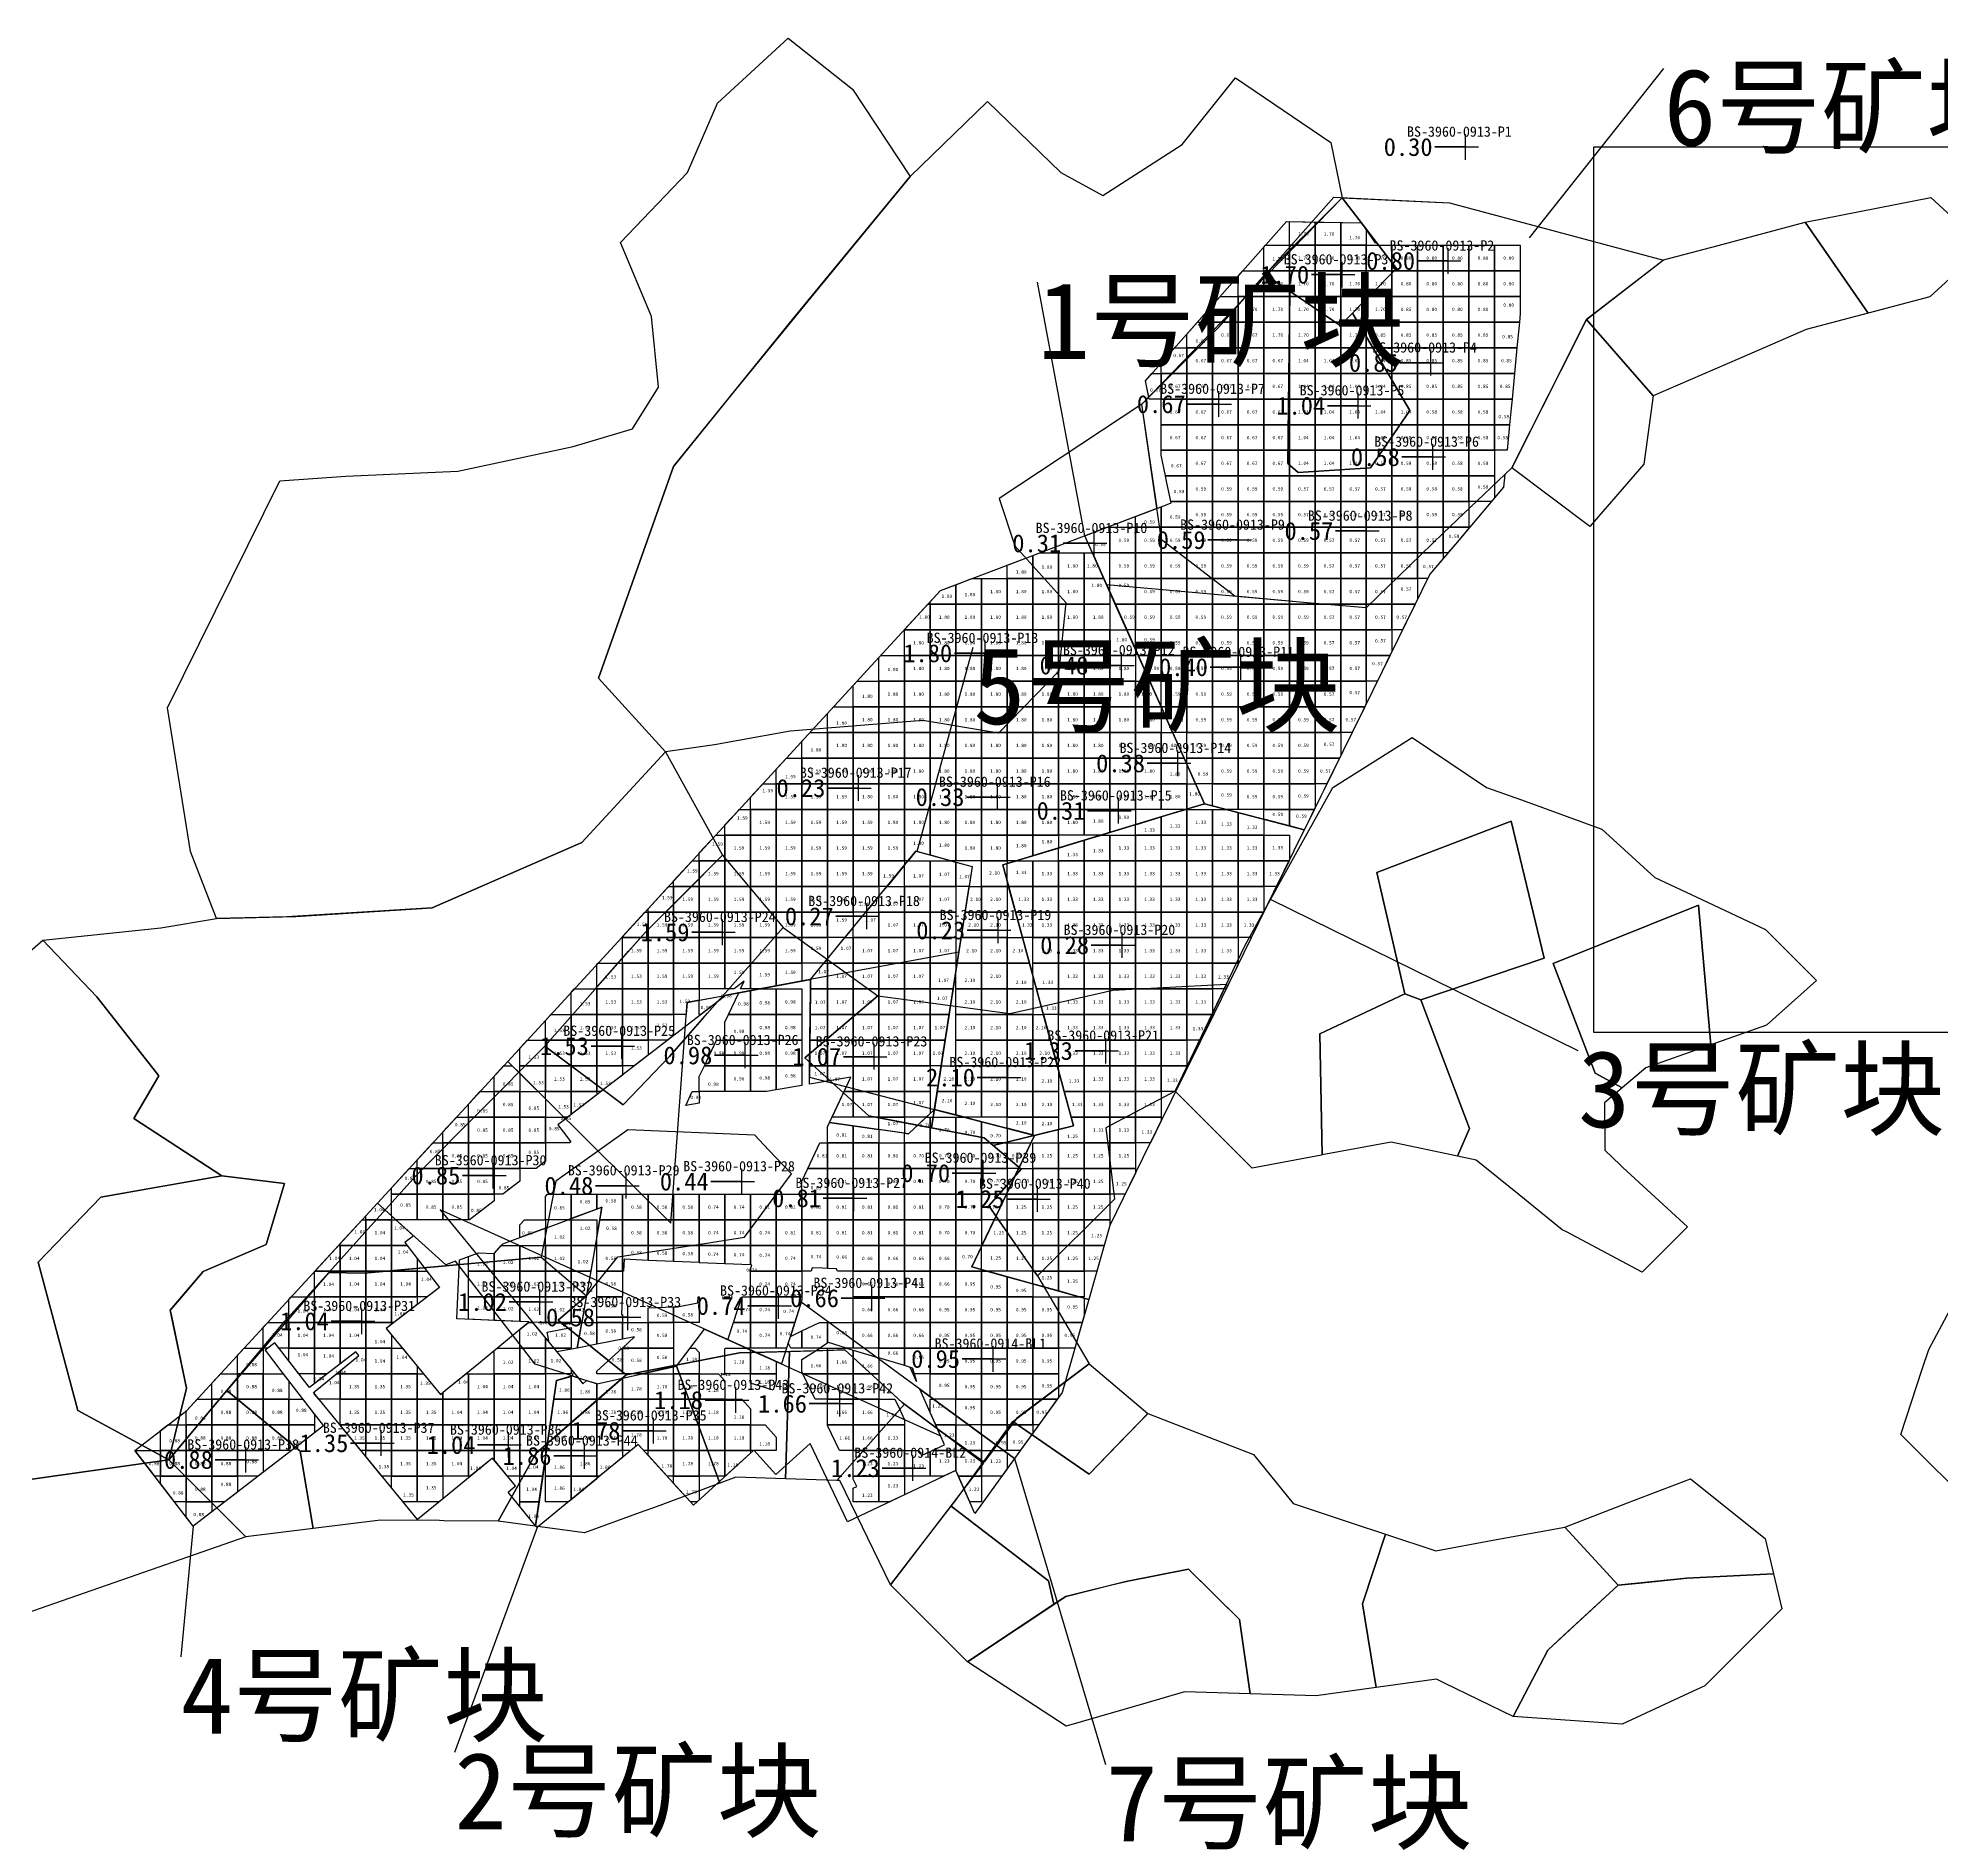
# Model space of a CAD drawing. Header units: metres. Extents: x 469944 to 470089, y 4349673 to 4349766.
# Drawn here: x 469957.5 to 470031.7, y 4349673.6 to 4349743.8 of the extents above; entities that cross this region are included whole.
import ezdxf

# ---------------------------------------------------------------- set-up
doc = ezdxf.new("R2010")
doc.units = ezdxf.units.M
for name, color, linetype in [('0.500-1.000', 4, 'Continuous'), ('1.000-1.500', 5, 'Continuous'), ('1.500-3.000', 1, 'Continuous'), ('点', 7, 'Continuous'), ('爆区方格网', 7, 'Continuous'), ('综合图_历史矿块', 7, 'Continuous'), ('钻孔', 7, 'Continuous')]:
    doc.layers.add(name, color=color, linetype=linetype)
doc.styles.add('CN_TTF', font='simsunb.ttf')
picture_1 = doc.add_image_def('image1.png', size_in_pixel=(1052, 908))

msp = doc.modelspace()

# ---------------------------------------------------------------- linework, layer by layer
at = {"color": 7}
for p, q in [((470015.613, 4349736.023), (470020.848, 4349742.623)), ((469998.276, 4349724.409), (469996.442, 4349734.3)), ((469991.741, 4349712.099), (469993.932, 4349720.064)), ((470005.507, 4349710.243), (470017.505, 4349704.344)), ((469995.542, 4349688.427), (469999.084, 4349676.508)), ((469963.53, 4349685.796), (469963.038, 4349680.7)), ((469976.932, 4349685.74), (469973.708, 4349676.975))]:
    msp.add_line(p, q, dxfattribs=at)
at = {"layer": '0.500-1.000', "color": 4, "lineweight": 30}
for points in [[(470002.945, 4349713.959), (470001.268, 4349717.712), (469999.444, 4349721.795), (469998.276, 4349724.409), (469999.229, 4349724.771), (470001.095, 4349725.48), (470000.951, 4349726.463), (470000.499, 4349729.542), (470000.774, 4349729.817), (470000.64, 4349730.451), (470003.827, 4349734.048), (470006.141, 4349736.659), (470009.067, 4349736.608), (470009.588, 4349735.841), (470009.654, 4349735.843), (470008.312, 4349737.589), (470012.494, 4349737.383), (470020.835, 4349735.16), (470017.834, 4349732.836), (470017.525, 4349732.221), (470016.111, 4349729.406), (470014.931, 4349727.059), (470014.648, 4349726.791), (470014.601, 4349726.299), (470012.727, 4349724.082), (470011.733, 4349722.907), (470009.872, 4349719.122), (470007.597, 4349714.493), (470007.482, 4349714.259), (470006.971, 4349713.22), (470006.837, 4349712.948), (470002.945, 4349713.959)], [(469978.303, 4349691.65), (469978.303, 4349691.65), (469976.85, 4349692.105), (469973.756, 4349696.124), (469973.373, 4349695.982), (469970.705, 4349698.39), (469975.784, 4349703.917), (469982.14, 4349697.607), (469982.78, 4349706.214), (469987.59, 4349707.106), (469987.586, 4349706.712), (469987.549, 4349703.306), (469996.319, 4349701.032), (469993.871, 4349695.905), (469998.433, 4349694.638), (469997.402, 4349691.007), (469995.542, 4349688.427), (469987.229, 4349694.527), (469986.458, 4349692.119), (469973.15, 4349698.134), (469978.528, 4349691.579), (469978.303, 4349691.65)]]:
    msp.add_lwpolyline(points, close=True, dxfattribs=at)
at = {"layer": '1.000-1.500', "color": 5, "lineweight": 30}
for points in [[(469998.433, 4349694.638), (469993.871, 4349695.905), (469996.319, 4349701.032), (469997.845, 4349701.403), (469996.528, 4349706.254), (469995.084, 4349711.574), (469995.256, 4349711.626), (469997.03, 4349712.164), (470001.599, 4349713.551), (470002.945, 4349713.959), (470006.837, 4349712.948), (470005.64, 4349710.512), (470003.317, 4349705.789), (470000.548, 4349700.155), (469999.25, 4349697.517), (469998.433, 4349694.638)], [(469989.166, 4349703.304), (469987.546, 4349703.026), (469987.586, 4349706.712), (469987.586, 4349706.712), (469987.59, 4349707.106), (469991.698, 4349712.111), (469992.278, 4349711.952), (469993.495, 4349711.617), (469993.887, 4349711.509), (469993.037, 4349706.022), (469992.42, 4349702.043), (469991.406, 4349701.094), (469988.331, 4349701.532), (469989.166, 4349703.304)], [(469968.283, 4349691.059), (469969.978, 4349692.449), (469969.863, 4349692.594), (469968.053, 4349691.2), (469966.706, 4349692.949), (469966.325, 4349692.655), (469966.985, 4349691.798), (469967.999, 4349690.481), (469968.6, 4349689.701), (469968.139, 4349689.346), (469963.53, 4349685.796), (469961.254, 4349688.75), (469963.276, 4349690.307), (469965.663, 4349692.905), (469970.705, 4349698.39), (469972.117, 4349697.116), (469971.777, 4349696.853), (469973.123, 4349695.105), (469971.049, 4349693.507), (469972.504, 4349691.733), (469973.165, 4349690.928), (469973.366, 4349691.093), (469974.645, 4349692.142), (469976.613, 4349693.756), (469973.808, 4349693.882), (469973.912, 4349696.181), (469974.653, 4349696.455), (469975.254, 4349696.428), (469975.591, 4349696.801), (469976.294, 4349697.061), (469977.686, 4349697.575), (469979.455, 4349698.228), (469979.15, 4349696.488), (469978.494, 4349692.74), (469977.701, 4349692.587), (469978.332, 4349691.818), (469978.303, 4349691.65), (469977.688, 4349691.472), (469976.873, 4349685.811), (469975.797, 4349687.123), (469976.089, 4349687.363), (469975.196, 4349688.452), (469973.306, 4349686.901), (469972.27, 4349686.052), (469968.211, 4349691), (469968.283, 4349691.059)]]:
    msp.add_lwpolyline(points, close=True, dxfattribs=at)
at = {"layer": '1.500-3.000', "color": 1, "lineweight": 30}
for points in [[(469975.784, 4349703.917), (469975.784, 4349703.917), (469980.085, 4349708.596), (469984.763, 4349713.686), (469989.816, 4349719.184), (469992.657, 4349722.275), (469995.229, 4349723.252), (470001.095, 4349725.48), (470000.499, 4349729.542), (470003.499, 4349732.542), (470007.983, 4349737.605), (470012.494, 4349737.383), (470020.835, 4349735.16), (470017.834, 4349732.836), (470016.111, 4349729.407), (470014.931, 4349727.059), (470012.249, 4349724.514), (470009.254, 4349721.596), (470006.95, 4349721.8), (469999.133, 4349722.491), (470002.945, 4349713.959), (470001.599, 4349713.551), (469995.084, 4349711.574), (469996.528, 4349706.254), (469997.845, 4349701.403), (469996.319, 4349701.032), (469992.42, 4349702.043), (469993.371, 4349708.179), (469987.214, 4349707.037), (469984.298, 4349706.496), (469978.095, 4349701.719), (469978.04, 4349701.677), (469978.001, 4349701.716), (469975.784, 4349703.917)], [(469978.303, 4349691.65), (469979.273, 4349691.346), (469982.359, 4349692.039), (469983.459, 4349693.475), (469992.658, 4349689.317), (469991.856, 4349691.131), (469995.542, 4349688.427), (469993.998, 4349686.285), (469993.253, 4349687.971), (469989.034, 4349685.961), (469987.578, 4349689.017), (469986.243, 4349687.803), (469985.38, 4349688.752), (469983.025, 4349686.61), (469980.875, 4349688.975), (469976.932, 4349685.74), (469976.873, 4349685.811), (469977.688, 4349691.472), (469978.303, 4349691.65)], [(469991.723, 4349691.433), (469991.479, 4349691.985), (469991.569, 4349691.958), (469991.723, 4349691.433)]]:
    msp.add_lwpolyline(points, close=True, dxfattribs=at)
at = {"layer": '点', "color": 138, "true_color": 0x004c4c}
for p, q in [((470012.622, 4349739.567), (470013.622, 4349739.567)), ((470013.122, 4349739.067), (470013.122, 4349740.067)), ((470008.312, 4349734.089), (470008.312, 4349735.089)), ((470011.939, 4349735.127), (470012.939, 4349735.127)), ((470012.439, 4349734.627), (470012.439, 4349735.627)), ((470007.812, 4349734.589), (470008.812, 4349734.589)), ((470011.766, 4349730.652), (470011.766, 4349731.652)), ((470011.266, 4349731.152), (470012.266, 4349731.152)), ((470003.499, 4349729.042), (470003.499, 4349730.042)), ((470008.936, 4349728.981), (470008.936, 4349729.981)), ((470002.999, 4349729.542), (470003.999, 4349729.542)), ((470008.436, 4349729.481), (470009.436, 4349729.481)), ((470011.843, 4349726.98), (470011.843, 4349727.98)), ((470011.343, 4349727.48), (470012.343, 4349727.48)), ((470004.276, 4349723.745), (470004.276, 4349724.745)), ((470009.254, 4349724.096), (470009.254, 4349725.096)), ((469998.143, 4349724.116), (469999.143, 4349724.116)), ((469998.643, 4349723.616), (469998.643, 4349724.616)), ((470003.776, 4349724.245), (470004.776, 4349724.245)), ((470008.754, 4349724.596), (470009.754, 4349724.596)), ((469994.395, 4349719.33), (469994.395, 4349720.33)), ((469993.895, 4349719.83), (469994.895, 4349719.83)), ((469999.707, 4349718.854), (469999.707, 4349719.854)), ((470004.366, 4349718.786), (470004.366, 4349719.786)), ((469999.207, 4349719.354), (470000.207, 4349719.354)), ((470003.866, 4349719.286), (470004.866, 4349719.286)), ((470001.912, 4349715.039), (470001.912, 4349716.039)), ((469989.453, 4349714.074), (469989.453, 4349715.074)), ((470001.412, 4349715.539), (470002.412, 4349715.539)), ((469988.953, 4349714.574), (469989.953, 4349714.574)), ((469994.876, 4349713.722), (469994.876, 4349714.722)), ((469994.376, 4349714.222), (469995.376, 4349714.222)), ((469999.091, 4349713.687), (470000.091, 4349713.687)), ((469999.591, 4349713.187), (469999.591, 4349714.187)), ((469989.78, 4349709.072), (469989.78, 4349710.072)), ((469984.157, 4349708.451), (469984.157, 4349709.451)), ((469989.28, 4349709.572), (469990.28, 4349709.572)), ((469994.901, 4349708.526), (469994.901, 4349709.526)), ((469983.657, 4349708.951), (469984.657, 4349708.951)), ((469994.401, 4349709.026), (469995.401, 4349709.026)), ((469999.232, 4349708.447), (470000.232, 4349708.447)), ((469999.732, 4349707.947), (469999.732, 4349708.947)), ((469980.233, 4349704.011), (469980.233, 4349705.011)), ((469985.047, 4349703.653), (469985.047, 4349704.653)), ((469999.1, 4349703.827), (469999.1, 4349704.827)), ((469979.733, 4349704.511), (469980.733, 4349704.511)), ((469984.547, 4349704.153), (469985.547, 4349704.153)), ((469989.569, 4349704.099), (469990.569, 4349704.099)), ((469990.069, 4349703.599), (469990.069, 4349704.599)), ((469998.6, 4349704.327), (469999.6, 4349704.327)), ((469994.783, 4349703.291), (469995.783, 4349703.291)), ((469995.283, 4349702.791), (469995.283, 4349703.791)), ((469974.722, 4349699.464), (469975.722, 4349699.464)), ((469975.222, 4349698.964), (469975.222, 4349699.964)), ((469980.408, 4349698.57), (469980.408, 4349699.57)), ((469984.906, 4349698.732), (469984.906, 4349699.732)), ((469993.816, 4349699.561), (469994.816, 4349699.561)), ((469994.316, 4349699.061), (469994.316, 4349700.061)), ((469979.908, 4349699.07), (469980.908, 4349699.07)), ((469984.406, 4349699.232), (469985.406, 4349699.232)), ((469989.282, 4349698.082), (469989.282, 4349699.082)), ((469996.434, 4349698.05), (469996.434, 4349699.05)), ((469988.782, 4349698.582), (469989.782, 4349698.582)), ((469995.934, 4349698.55), (469996.934, 4349698.55)), ((469977.041, 4349694.038), (469977.041, 4349695.038)), ((469989.983, 4349694.184), (469989.983, 4349695.184)), ((469970.1, 4349693.286), (469970.1, 4349694.286)), ((469976.541, 4349694.538), (469977.541, 4349694.538)), ((469980.471, 4349693.437), (469980.471, 4349694.437)), ((469985.843, 4349694.384), (469986.843, 4349694.384)), ((469986.343, 4349693.884), (469986.343, 4349694.884)), ((469989.483, 4349694.684), (469990.483, 4349694.684)), ((469969.6, 4349693.786), (469970.6, 4349693.786)), ((469979.971, 4349693.937), (469980.971, 4349693.937)), ((469994.703, 4349691.817), (469994.703, 4349692.817)), ((469994.203, 4349692.317), (469995.203, 4349692.317)), ((469984.182, 4349690.709), (469985.182, 4349690.709)), ((469984.682, 4349690.209), (469984.682, 4349691.209)), ((469988.236, 4349690.572), (469989.236, 4349690.572)), ((469988.736, 4349690.072), (469988.736, 4349691.072)), ((469981.464, 4349689.016), (469981.464, 4349690.016)), ((469970.359, 4349689.033), (469971.359, 4349689.033)), ((469970.859, 4349688.533), (469970.859, 4349689.533)), ((469975.813, 4349688.461), (469975.813, 4349689.461)), ((469978.778, 4349688.034), (469978.778, 4349689.034)), ((469980.964, 4349689.516), (469981.964, 4349689.516)), ((469965.077, 4349688.382), (469966.077, 4349688.382)), ((469965.577, 4349687.882), (469965.577, 4349688.882)), ((469975.313, 4349688.961), (469976.313, 4349688.961)), ((469978.278, 4349688.534), (469979.278, 4349688.534)), ((469991.579, 4349687.56), (469991.579, 4349688.56)), ((469991.079, 4349688.06), (469992.079, 4349688.06))]:
    msp.add_line(p, q, dxfattribs=at)
at = {"layer": '爆区方格网', "color": 4}
for points in [[(470007.254, 4349735.74), (470006.254, 4349735.74), (470006.254, 4349736.657), (470007.254, 4349736.64), (470007.254, 4349735.74)], [(470008.254, 4349735.74), (470007.254, 4349735.74), (470007.254, 4349736.64), (470008.254, 4349736.622), (470008.254, 4349735.74)], [(470009.254, 4349735.74), (470008.254, 4349735.74), (470008.254, 4349736.622), (470009.067, 4349736.608), (470009.254, 4349736.332), (470009.254, 4349735.74)], [(470006.254, 4349735.74), (470006.254, 4349734.74), (470005.254, 4349734.74), (470005.254, 4349735.659), (470005.326, 4349735.74), (470006.254, 4349735.74)], [(470006.254, 4349734.74), (470006.254, 4349735.74), (470007.254, 4349735.74), (470007.254, 4349734.74), (470006.254, 4349734.74)], [(470007.254, 4349734.74), (470007.254, 4349735.74), (470008.254, 4349735.74), (470008.254, 4349734.74), (470007.254, 4349734.74)], [(470008.254, 4349734.74), (470008.254, 4349735.74), (470009.254, 4349735.74), (470009.254, 4349734.74), (470008.254, 4349734.74)], [(470009.254, 4349734.74), (470009.254, 4349735.74), (470010.254, 4349735.74), (470010.254, 4349734.74), (470009.254, 4349734.74)], [(470010.254, 4349734.74), (470010.254, 4349735.74), (470011.254, 4349735.74), (470011.254, 4349734.74), (470010.254, 4349734.74)], [(470011.254, 4349734.74), (470011.254, 4349735.74), (470012.254, 4349735.74), (470012.254, 4349734.74), (470011.254, 4349734.74)], [(470012.254, 4349734.74), (470012.254, 4349735.74), (470013.254, 4349735.74), (470013.254, 4349734.74), (470012.254, 4349734.74)], [(470013.254, 4349734.74), (470013.254, 4349735.74), (470014.254, 4349735.74), (470014.254, 4349734.74), (470013.254, 4349734.74)], [(470014.254, 4349734.74), (470014.254, 4349735.74), (470015.254, 4349735.74), (470015.254, 4349734.74), (470014.254, 4349734.74)], [(470005.254, 4349734.74), (470005.254, 4349733.74), (470004.254, 4349733.74), (470004.254, 4349734.53), (470004.44, 4349734.74), (470005.254, 4349734.74)], [(470005.254, 4349733.74), (470005.254, 4349734.74), (470006.254, 4349734.74), (470006.254, 4349733.74), (470005.254, 4349733.74)], [(470006.254, 4349733.74), (470006.254, 4349734.74), (470007.254, 4349734.74), (470007.254, 4349733.74), (470006.254, 4349733.74)], [(470007.254, 4349733.74), (470007.254, 4349734.74), (470008.254, 4349734.74), (470008.254, 4349733.74), (470007.254, 4349733.74)], [(470008.254, 4349733.74), (470008.254, 4349734.74), (470009.254, 4349734.74), (470009.254, 4349733.74), (470008.254, 4349733.74)], [(470009.254, 4349733.74), (470009.254, 4349734.74), (470010.254, 4349734.74), (470010.254, 4349733.74), (470009.254, 4349733.74)], [(470010.254, 4349733.74), (470010.254, 4349734.74), (470011.254, 4349734.74), (470011.254, 4349733.74), (470010.254, 4349733.74)], [(470011.254, 4349733.74), (470011.254, 4349734.74), (470012.254, 4349734.74), (470012.254, 4349733.74), (470011.254, 4349733.74)], [(470012.254, 4349733.74), (470012.254, 4349734.74), (470013.254, 4349734.74), (470013.254, 4349733.74), (470012.254, 4349733.74)], [(470013.254, 4349733.74), (470013.254, 4349734.74), (470014.254, 4349734.74), (470014.254, 4349733.74), (470013.254, 4349733.74)], [(470014.254, 4349733.74), (470014.254, 4349734.74), (470015.254, 4349734.74), (470015.254, 4349733.74), (470014.254, 4349733.74)], [(470004.254, 4349733.74), (470004.254, 4349732.74), (470003.254, 4349732.74), (470003.254, 4349733.402), (470003.554, 4349733.74), (470004.254, 4349733.74)], [(470004.254, 4349732.74), (470004.254, 4349733.74), (470005.254, 4349733.74), (470005.254, 4349732.74), (470004.254, 4349732.74)], [(470005.254, 4349732.74), (470005.254, 4349733.74), (470006.254, 4349733.74), (470006.254, 4349732.74), (470005.254, 4349732.74)], [(470006.254, 4349732.74), (470006.254, 4349733.74), (470007.254, 4349733.74), (470007.254, 4349732.74), (470006.254, 4349732.74)], [(470007.254, 4349732.74), (470007.254, 4349733.74), (470008.254, 4349733.74), (470008.254, 4349732.74), (470007.254, 4349732.74)], [(470008.254, 4349732.74), (470008.254, 4349733.74), (470009.254, 4349733.74), (470009.254, 4349732.74), (470008.254, 4349732.74)], [(470009.254, 4349732.74), (470009.254, 4349733.74), (470010.254, 4349733.74), (470010.254, 4349732.74), (470009.254, 4349732.74)], [(470010.254, 4349732.74), (470010.254, 4349733.74), (470011.254, 4349733.74), (470011.254, 4349732.74), (470010.254, 4349732.74)], [(470011.254, 4349732.74), (470011.254, 4349733.74), (470012.254, 4349733.74), (470012.254, 4349732.74), (470011.254, 4349732.74)], [(470012.254, 4349732.74), (470012.254, 4349733.74), (470013.254, 4349733.74), (470013.254, 4349732.74), (470012.254, 4349732.74)], [(470013.254, 4349732.74), (470013.254, 4349733.74), (470014.254, 4349733.74), (470014.254, 4349732.74), (470013.254, 4349732.74)], [(470014.254, 4349732.74), (470014.254, 4349733.74), (470015.254, 4349733.74), (470015.254, 4349733.075), (470015.222, 4349732.74), (470014.254, 4349732.74)], [(470003.254, 4349732.74), (470003.254, 4349731.74), (470002.254, 4349731.74), (470002.254, 4349732.273), (470002.668, 4349732.74), (470003.254, 4349732.74)], [(470003.254, 4349731.74), (470003.254, 4349732.74), (470004.254, 4349732.74), (470004.254, 4349731.74), (470003.254, 4349731.74)], [(470004.254, 4349731.74), (470004.254, 4349732.74), (470005.254, 4349732.74), (470005.254, 4349731.74), (470004.254, 4349731.74)], [(470005.254, 4349731.74), (470005.254, 4349732.74), (470006.254, 4349732.74), (470006.254, 4349731.74), (470005.254, 4349731.74)], [(470006.254, 4349731.74), (470006.254, 4349732.74), (470007.254, 4349732.74), (470007.254, 4349731.74), (470006.254, 4349731.74)], [(470007.254, 4349731.74), (470007.254, 4349732.74), (470008.254, 4349732.74), (470008.254, 4349731.74), (470007.254, 4349731.74)], [(470008.254, 4349731.74), (470008.254, 4349732.74), (470009.254, 4349732.74), (470009.254, 4349731.74), (470008.254, 4349731.74)], [(470009.254, 4349731.74), (470009.254, 4349732.74), (470010.254, 4349732.74), (470010.254, 4349731.74), (470009.254, 4349731.74)], [(470010.254, 4349731.74), (470010.254, 4349732.74), (470011.254, 4349732.74), (470011.254, 4349731.74), (470010.254, 4349731.74)], [(470011.254, 4349731.74), (470011.254, 4349732.74), (470012.254, 4349732.74), (470012.254, 4349731.74), (470011.254, 4349731.74)], [(470012.254, 4349731.74), (470012.254, 4349732.74), (470013.254, 4349732.74), (470013.254, 4349731.74), (470012.254, 4349731.74)], [(470013.254, 4349731.74), (470013.254, 4349732.74), (470014.254, 4349732.74), (470014.254, 4349731.74), (470013.254, 4349731.74)], [(470014.254, 4349731.74), (470014.254, 4349732.74), (470015.222, 4349732.74), (470015.21, 4349732.613), (470015.126, 4349731.74), (470014.254, 4349731.74)], [(470002.254, 4349731.74), (470002.254, 4349730.74), (470001.254, 4349730.74), (470001.254, 4349731.145), (470001.781, 4349731.74), (470002.254, 4349731.74)], [(470002.254, 4349730.74), (470002.254, 4349731.74), (470003.254, 4349731.74), (470003.254, 4349730.74), (470002.254, 4349730.74)], [(470003.254, 4349730.74), (470003.254, 4349731.74), (470004.254, 4349731.74), (470004.254, 4349730.74), (470003.254, 4349730.74)], [(470004.254, 4349730.74), (470004.254, 4349731.74), (470005.254, 4349731.74), (470005.254, 4349730.74), (470004.254, 4349730.74)], [(470005.254, 4349730.74), (470005.254, 4349731.74), (470006.254, 4349731.74), (470006.254, 4349730.74), (470005.254, 4349730.74)], [(470006.254, 4349730.74), (470006.254, 4349731.74), (470007.254, 4349731.74), (470007.254, 4349730.74), (470006.254, 4349730.74)], [(470007.254, 4349730.74), (470007.254, 4349731.74), (470008.254, 4349731.74), (470008.254, 4349730.74), (470007.254, 4349730.74)], [(470008.254, 4349730.74), (470008.254, 4349731.74), (470009.254, 4349731.74), (470009.254, 4349730.74), (470008.254, 4349730.74)], [(470009.254, 4349730.74), (470009.254, 4349731.74), (470010.254, 4349731.74), (470010.254, 4349730.74), (470009.254, 4349730.74)], [(470010.254, 4349730.74), (470010.254, 4349731.74), (470011.254, 4349731.74), (470011.254, 4349730.74), (470010.254, 4349730.74)], [(470011.254, 4349730.74), (470011.254, 4349731.74), (470012.254, 4349731.74), (470012.254, 4349730.74), (470011.254, 4349730.74)], [(470012.254, 4349730.74), (470012.254, 4349731.74), (470013.254, 4349731.74), (470013.254, 4349730.74), (470012.254, 4349730.74)], [(470013.254, 4349730.74), (470013.254, 4349731.74), (470014.254, 4349731.74), (470014.254, 4349730.74), (470013.254, 4349730.74)], [(470014.254, 4349730.74), (470014.254, 4349731.74), (470015.126, 4349731.74), (470015.029, 4349730.74), (470014.254, 4349730.74)], [(470001.254, 4349730.74), (470001.254, 4349729.74), (470000.791, 4349729.74), (470000.64, 4349730.451), (470000.895, 4349730.74), (470001.254, 4349730.74)], [(470001.254, 4349729.74), (470001.254, 4349730.74), (470002.254, 4349730.74), (470002.254, 4349729.74), (470001.254, 4349729.74)], [(470002.254, 4349729.74), (470002.254, 4349730.74), (470003.254, 4349730.74), (470003.254, 4349729.74), (470002.254, 4349729.74)], [(470003.254, 4349729.74), (470003.254, 4349730.74), (470004.254, 4349730.74), (470004.254, 4349729.74), (470003.254, 4349729.74)], [(470004.254, 4349729.74), (470004.254, 4349730.74), (470005.254, 4349730.74), (470005.254, 4349729.74), (470004.254, 4349729.74)], [(470005.254, 4349729.74), (470005.254, 4349730.74), (470006.254, 4349730.74), (470006.254, 4349729.74), (470005.254, 4349729.74)], [(470006.254, 4349729.74), (470006.254, 4349730.74), (470007.254, 4349730.74), (470007.254, 4349729.74), (470006.254, 4349729.74)], [(470007.254, 4349729.74), (470007.254, 4349730.74), (470008.254, 4349730.74), (470008.254, 4349729.74), (470007.254, 4349729.74)], [(470008.254, 4349729.74), (470008.254, 4349730.74), (470009.254, 4349730.74), (470009.254, 4349729.74), (470008.254, 4349729.74)], [(470009.254, 4349729.74), (470009.254, 4349730.74), (470010.254, 4349730.74), (470010.254, 4349729.74), (470009.254, 4349729.74)], [(470010.254, 4349729.74), (470010.254, 4349730.74), (470011.254, 4349730.74), (470011.254, 4349729.74), (470010.254, 4349729.74)], [(470011.254, 4349729.74), (470011.254, 4349730.74), (470012.254, 4349730.74), (470012.254, 4349729.74), (470011.254, 4349729.74)], [(470012.254, 4349729.74), (470012.254, 4349730.74), (470013.254, 4349730.74), (470013.254, 4349729.74), (470012.254, 4349729.74)], [(470013.254, 4349729.74), (470013.254, 4349730.74), (470014.254, 4349730.74), (470014.254, 4349729.74), (470013.254, 4349729.74)], [(470014.254, 4349729.74), (470014.254, 4349730.74), (470015.029, 4349730.74), (470014.933, 4349729.74), (470014.254, 4349729.74)], [(470001.254, 4349728.74), (470001.254, 4349729.74), (470002.254, 4349729.74), (470002.254, 4349728.74), (470001.254, 4349728.74)], [(470002.254, 4349728.74), (470002.254, 4349729.74), (470003.254, 4349729.74), (470003.254, 4349728.74), (470002.254, 4349728.74)], [(470003.254, 4349728.74), (470003.254, 4349729.74), (470004.254, 4349729.74), (470004.254, 4349728.74), (470003.254, 4349728.74)], [(470004.254, 4349728.74), (470004.254, 4349729.74), (470005.254, 4349729.74), (470005.254, 4349728.74), (470004.254, 4349728.74)], [(470005.254, 4349728.74), (470005.254, 4349729.74), (470006.254, 4349729.74), (470006.254, 4349728.74), (470005.254, 4349728.74)], [(470006.254, 4349728.74), (470006.254, 4349729.74), (470007.254, 4349729.74), (470007.254, 4349728.74), (470006.254, 4349728.74)], [(470007.254, 4349728.74), (470007.254, 4349729.74), (470008.254, 4349729.74), (470008.254, 4349728.74), (470007.254, 4349728.74)], [(470008.254, 4349728.74), (470008.254, 4349729.74), (470009.254, 4349729.74), (470009.254, 4349728.74), (470008.254, 4349728.74)], [(470009.254, 4349728.74), (470009.254, 4349729.74), (470010.254, 4349729.74), (470010.254, 4349728.74), (470009.254, 4349728.74)], [(470010.254, 4349728.74), (470010.254, 4349729.74), (470011.254, 4349729.74), (470011.254, 4349728.74), (470010.254, 4349728.74)], [(470011.254, 4349728.74), (470011.254, 4349729.74), (470012.254, 4349729.74), (470012.254, 4349728.74), (470011.254, 4349728.74)], [(470012.254, 4349728.74), (470012.254, 4349729.74), (470013.254, 4349729.74), (470013.254, 4349728.74), (470012.254, 4349728.74)], [(470013.254, 4349728.74), (470013.254, 4349729.74), (470014.254, 4349729.74), (470014.254, 4349728.74), (470013.254, 4349728.74)], [(470014.254, 4349728.74), (470014.254, 4349729.74), (470014.933, 4349729.74), (470014.898, 4349729.381), (470014.836, 4349728.74), (470014.254, 4349728.74)], [(470001.254, 4349727.74), (470001.254, 4349728.74), (470002.254, 4349728.74), (470002.254, 4349727.74), (470001.254, 4349727.74)], [(470002.254, 4349727.74), (470002.254, 4349728.74), (470003.254, 4349728.74), (470003.254, 4349727.74), (470002.254, 4349727.74)], [(470003.254, 4349727.74), (470003.254, 4349728.74), (470004.254, 4349728.74), (470004.254, 4349727.74), (470003.254, 4349727.74)], [(470004.254, 4349727.74), (470004.254, 4349728.74), (470005.254, 4349728.74), (470005.254, 4349727.74), (470004.254, 4349727.74)], [(470005.254, 4349727.74), (470005.254, 4349728.74), (470006.254, 4349728.74), (470006.254, 4349727.74), (470005.254, 4349727.74)], [(470006.254, 4349727.74), (470006.254, 4349728.74), (470007.254, 4349728.74), (470007.254, 4349727.74), (470006.254, 4349727.74)], [(470007.254, 4349727.74), (470007.254, 4349728.74), (470008.254, 4349728.74), (470008.254, 4349727.74), (470007.254, 4349727.74)], [(470008.254, 4349727.74), (470008.254, 4349728.74), (470009.254, 4349728.74), (470009.254, 4349727.74), (470008.254, 4349727.74)], [(470009.254, 4349727.74), (470009.254, 4349728.74), (470010.254, 4349728.74), (470010.254, 4349727.74), (470009.254, 4349727.74)], [(470010.254, 4349727.74), (470010.254, 4349728.74), (470011.254, 4349728.74), (470011.254, 4349727.74), (470010.254, 4349727.74)], [(470011.254, 4349727.74), (470011.254, 4349728.74), (470012.254, 4349728.74), (470012.254, 4349727.74), (470011.254, 4349727.74)], [(470012.254, 4349727.74), (470012.254, 4349728.74), (470013.254, 4349728.74), (470013.254, 4349727.74), (470012.254, 4349727.74)], [(470013.254, 4349727.74), (470013.254, 4349728.74), (470014.254, 4349728.74), (470014.254, 4349727.74), (470013.254, 4349727.74)], [(470014.254, 4349727.74), (470014.254, 4349728.74), (470014.836, 4349728.74), (470014.74, 4349727.74), (470014.254, 4349727.74)], [(470001.254, 4349727.74), (470002.254, 4349727.74), (470002.254, 4349726.74), (470001.425, 4349726.74), (470001.254, 4349727.546), (470001.254, 4349727.74)], [(470002.254, 4349726.74), (470002.254, 4349727.74), (470003.254, 4349727.74), (470003.254, 4349726.74), (470002.254, 4349726.74)], [(470003.254, 4349726.74), (470003.254, 4349727.74), (470004.254, 4349727.74), (470004.254, 4349726.74), (470003.254, 4349726.74)], [(470004.254, 4349726.74), (470004.254, 4349727.74), (470005.254, 4349727.74), (470005.254, 4349726.74), (470004.254, 4349726.74)], [(470005.254, 4349726.74), (470005.254, 4349727.74), (470006.254, 4349727.74), (470006.254, 4349726.74), (470005.254, 4349726.74)], [(470006.254, 4349726.74), (470006.254, 4349727.74), (470007.254, 4349727.74), (470007.254, 4349726.74), (470006.254, 4349726.74)], [(470007.254, 4349726.74), (470007.254, 4349727.74), (470008.254, 4349727.74), (470008.254, 4349726.74), (470007.254, 4349726.74)], [(470008.254, 4349726.74), (470008.254, 4349727.74), (470009.254, 4349727.74), (470009.254, 4349726.74), (470008.254, 4349726.74)], [(470009.254, 4349726.74), (470009.254, 4349727.74), (470010.254, 4349727.74), (470010.254, 4349726.74), (470009.254, 4349726.74)], [(470010.254, 4349726.74), (470010.254, 4349727.74), (470011.254, 4349727.74), (470011.254, 4349726.74), (470010.254, 4349726.74)], [(470011.254, 4349726.74), (470011.254, 4349727.74), (470012.254, 4349727.74), (470012.254, 4349726.74), (470011.254, 4349726.74)], [(470012.254, 4349726.74), (470012.254, 4349727.74), (470013.254, 4349727.74), (470013.254, 4349726.74), (470012.254, 4349726.74)], [(470013.254, 4349726.74), (470013.254, 4349727.74), (470014.254, 4349727.74), (470014.254, 4349726.74), (470013.254, 4349726.74)], [(470002.254, 4349726.74), (470002.254, 4349725.74), (470001.636, 4349725.74), (470001.467, 4349726.539), (470001.467, 4349726.539), (470001.425, 4349726.74), (470002.254, 4349726.74)], [(470002.254, 4349725.74), (470002.254, 4349726.74), (470003.254, 4349726.74), (470003.254, 4349725.74), (470002.254, 4349725.74)], [(470003.254, 4349725.74), (470003.254, 4349726.74), (470004.254, 4349726.74), (470004.254, 4349725.74), (470003.254, 4349725.74)], [(470004.254, 4349725.74), (470004.254, 4349726.74), (470005.254, 4349726.74), (470005.254, 4349725.74), (470004.254, 4349725.74)], [(470005.254, 4349725.74), (470005.254, 4349726.74), (470006.254, 4349726.74), (470006.254, 4349725.74), (470005.254, 4349725.74)], [(470006.254, 4349725.74), (470006.254, 4349726.74), (470007.254, 4349726.74), (470007.254, 4349725.74), (470006.254, 4349725.74)], [(470007.254, 4349725.74), (470007.254, 4349726.74), (470008.254, 4349726.74), (470008.254, 4349725.74), (470007.254, 4349725.74)], [(470008.254, 4349725.74), (470008.254, 4349726.74), (470009.254, 4349726.74), (470009.254, 4349725.74), (470008.254, 4349725.74)], [(470009.254, 4349725.74), (470009.254, 4349726.74), (470010.254, 4349726.74), (470010.254, 4349725.74), (470009.254, 4349725.74)], [(470010.254, 4349725.74), (470010.254, 4349726.74), (470011.254, 4349726.74), (470011.254, 4349725.74), (470010.254, 4349725.74)], [(470011.254, 4349725.74), (470011.254, 4349726.74), (470012.254, 4349726.74), (470012.254, 4349725.74), (470011.254, 4349725.74)], [(470012.254, 4349725.74), (470012.254, 4349726.74), (470013.254, 4349726.74), (470013.254, 4349725.74), (470012.254, 4349725.74)], [(470013.254, 4349725.74), (470013.254, 4349726.74), (470014.254, 4349726.74), (470014.254, 4349725.889), (470014.128, 4349725.74), (470013.254, 4349725.74)], [(470001.254, 4349724.74), (470000.254, 4349724.74), (470000.254, 4349725.161), (470001.254, 4349725.541), (470001.254, 4349724.74)], [(470002.254, 4349725.74), (470002.254, 4349724.74), (470001.254, 4349724.74), (470001.254, 4349725.541), (470001.427, 4349725.606), (470001.647, 4349725.69), (470001.636, 4349725.74), (470002.254, 4349725.74)], [(470002.254, 4349724.74), (470002.254, 4349725.74), (470003.254, 4349725.74), (470003.254, 4349724.74), (470002.254, 4349724.74)], [(470003.254, 4349724.74), (470003.254, 4349725.74), (470004.254, 4349725.74), (470004.254, 4349724.74), (470003.254, 4349724.74)], [(470004.254, 4349724.74), (470004.254, 4349725.74), (470005.254, 4349725.74), (470005.254, 4349724.74), (470004.254, 4349724.74)], [(470005.254, 4349724.74), (470005.254, 4349725.74), (470006.254, 4349725.74), (470006.254, 4349724.74), (470005.254, 4349724.74)], [(470006.254, 4349724.74), (470006.254, 4349725.74), (470007.254, 4349725.74), (470007.254, 4349724.74), (470006.254, 4349724.74)], [(470007.254, 4349724.74), (470007.254, 4349725.74), (470008.254, 4349725.74), (470008.254, 4349724.74), (470007.254, 4349724.74)], [(470008.254, 4349724.74), (470008.254, 4349725.74), (470009.254, 4349725.74), (470009.254, 4349724.74), (470008.254, 4349724.74)], [(470009.254, 4349724.74), (470009.254, 4349725.74), (470010.254, 4349725.74), (470010.254, 4349724.74), (470009.254, 4349724.74)], [(470010.254, 4349724.74), (470010.254, 4349725.74), (470011.254, 4349725.74), (470011.254, 4349724.74), (470010.254, 4349724.74)], [(470011.254, 4349724.74), (470011.254, 4349725.74), (470012.254, 4349725.74), (470012.254, 4349724.74), (470011.254, 4349724.74)], [(470012.254, 4349724.74), (470012.254, 4349725.74), (470013.254, 4349725.74), (470013.254, 4349724.74), (470012.254, 4349724.74)], [(469999.254, 4349724.74), (469999.254, 4349723.74), (469998.575, 4349723.74), (469998.276, 4349724.409), (469999.145, 4349724.74), (469999.254, 4349724.74)], [(469999.254, 4349723.74), (469999.254, 4349724.74), (470000.254, 4349724.74), (470000.254, 4349723.74), (469999.254, 4349723.74)], [(470000.254, 4349723.74), (470000.254, 4349724.74), (470001.254, 4349724.74), (470001.254, 4349723.74), (470000.254, 4349723.74)], [(470001.254, 4349723.74), (470001.254, 4349724.74), (470002.254, 4349724.74), (470002.254, 4349723.74), (470001.254, 4349723.74)], [(470002.254, 4349723.74), (470002.254, 4349724.74), (470003.254, 4349724.74), (470003.254, 4349723.74), (470002.254, 4349723.74)], [(470003.254, 4349723.74), (470003.254, 4349724.74), (470004.254, 4349724.74), (470004.254, 4349723.74), (470003.254, 4349723.74)], [(470004.254, 4349723.74), (470004.254, 4349724.74), (470005.254, 4349724.74), (470005.254, 4349723.74), (470004.254, 4349723.74)], [(470005.254, 4349723.74), (470005.254, 4349724.74), (470006.254, 4349724.74), (470006.254, 4349723.74), (470005.254, 4349723.74)], [(470006.254, 4349723.74), (470006.254, 4349724.74), (470007.254, 4349724.74), (470007.254, 4349723.74), (470006.254, 4349723.74)], [(470007.254, 4349723.74), (470007.254, 4349724.74), (470008.254, 4349724.74), (470008.254, 4349723.74), (470007.254, 4349723.74)], [(470008.254, 4349723.74), (470008.254, 4349724.74), (470009.254, 4349724.74), (470009.254, 4349723.74), (470008.254, 4349723.74)], [(470009.254, 4349723.74), (470009.254, 4349724.74), (470010.254, 4349724.74), (470010.254, 4349723.74), (470009.254, 4349723.74)], [(470010.254, 4349723.74), (470010.254, 4349724.74), (470011.254, 4349724.74), (470011.254, 4349723.74), (470010.254, 4349723.74)], [(470011.254, 4349723.74), (470011.254, 4349724.74), (470012.254, 4349724.74), (470012.254, 4349723.74), (470011.254, 4349723.74)], [(470012.254, 4349723.74), (470012.254, 4349724.74), (470013.254, 4349724.74), (470013.254, 4349724.706), (470012.727, 4349724.082), (470012.437, 4349723.74), (470012.254, 4349723.74)], [(469999.254, 4349722.74), (469999.254, 4349723.74), (470000.254, 4349723.74), (470000.254, 4349722.74), (469999.254, 4349722.74)], [(470000.254, 4349722.74), (470000.254, 4349723.74), (470001.254, 4349723.74), (470001.254, 4349722.74), (470000.254, 4349722.74)], [(470001.254, 4349722.74), (470001.254, 4349723.74), (470002.254, 4349723.74), (470002.254, 4349722.74), (470001.254, 4349722.74)], [(470002.254, 4349722.74), (470002.254, 4349723.74), (470003.254, 4349723.74), (470003.254, 4349722.74), (470002.254, 4349722.74)], [(470003.254, 4349722.74), (470003.254, 4349723.74), (470004.254, 4349723.74), (470004.254, 4349722.74), (470003.254, 4349722.74)], [(470004.254, 4349722.74), (470004.254, 4349723.74), (470005.254, 4349723.74), (470005.254, 4349722.74), (470004.254, 4349722.74)], [(470005.254, 4349722.74), (470005.254, 4349723.74), (470006.254, 4349723.74), (470006.254, 4349722.74), (470005.254, 4349722.74)], [(470006.254, 4349722.74), (470006.254, 4349723.74), (470007.254, 4349723.74), (470007.254, 4349722.74), (470006.254, 4349722.74)], [(470007.254, 4349722.74), (470007.254, 4349723.74), (470008.254, 4349723.74), (470008.254, 4349722.74), (470007.254, 4349722.74)], [(470008.254, 4349722.74), (470008.254, 4349723.74), (470009.254, 4349723.74), (470009.254, 4349722.74), (470008.254, 4349722.74)], [(470009.254, 4349722.74), (470009.254, 4349723.74), (470010.254, 4349723.74), (470010.254, 4349722.74), (470009.254, 4349722.74)], [(470010.254, 4349722.74), (470010.254, 4349723.74), (470011.254, 4349723.74), (470011.254, 4349722.74), (470010.254, 4349722.74)], [(470011.254, 4349722.74), (470011.254, 4349723.74), (470012.254, 4349723.74), (470012.254, 4349723.523), (470011.733, 4349722.907), (470011.651, 4349722.74), (470011.254, 4349722.74)], [(469999.254, 4349722.74), (470000.254, 4349722.74), (470000.254, 4349721.74), (469999.469, 4349721.74), (469999.444, 4349721.795), (469999.254, 4349722.219), (469999.254, 4349722.74)], [(470000.254, 4349721.74), (470000.254, 4349722.74), (470001.254, 4349722.74), (470001.254, 4349721.74), (470000.254, 4349721.74)], [(470001.254, 4349721.74), (470001.254, 4349722.74), (470002.254, 4349722.74), (470002.254, 4349721.74), (470001.254, 4349721.74)], [(470002.254, 4349721.74), (470002.254, 4349722.74), (470003.254, 4349722.74), (470003.254, 4349721.74), (470002.254, 4349721.74)], [(470003.254, 4349721.74), (470003.254, 4349722.74), (470004.254, 4349722.74), (470004.254, 4349721.74), (470003.254, 4349721.74)], [(470004.254, 4349721.74), (470004.254, 4349722.74), (470005.254, 4349722.74), (470005.254, 4349721.74), (470004.254, 4349721.74)], [(470005.254, 4349721.74), (470005.254, 4349722.74), (470006.254, 4349722.74), (470006.254, 4349721.74), (470005.254, 4349721.74)], [(470006.254, 4349721.74), (470006.254, 4349722.74), (470007.254, 4349722.74), (470007.254, 4349721.74), (470006.254, 4349721.74)], [(470007.254, 4349721.74), (470007.254, 4349722.74), (470008.254, 4349722.74), (470008.254, 4349721.74), (470007.254, 4349721.74)], [(470008.254, 4349721.74), (470008.254, 4349722.74), (470009.254, 4349722.74), (470009.254, 4349721.74), (470008.254, 4349721.74)], [(470009.254, 4349721.74), (470009.254, 4349722.74), (470010.254, 4349722.74), (470010.254, 4349721.74), (470009.254, 4349721.74)], [(470010.254, 4349721.74), (470010.254, 4349722.74), (470011.254, 4349722.74), (470011.254, 4349721.933), (470011.159, 4349721.74), (470010.254, 4349721.74)], [(470000.254, 4349721.74), (470000.254, 4349720.74), (469999.915, 4349720.74), (469999.469, 4349721.74), (470000.254, 4349721.74)], [(470000.254, 4349720.74), (470000.254, 4349721.74), (470001.254, 4349721.74), (470001.254, 4349720.74), (470000.254, 4349720.74)], [(470001.254, 4349720.74), (470001.254, 4349721.74), (470002.254, 4349721.74), (470002.254, 4349720.74), (470001.254, 4349720.74)], [(470002.254, 4349720.74), (470002.254, 4349721.74), (470003.254, 4349721.74), (470003.254, 4349720.74), (470002.254, 4349720.74)], [(470003.254, 4349720.74), (470003.254, 4349721.74), (470004.254, 4349721.74), (470004.254, 4349720.74), (470003.254, 4349720.74)], [(470004.254, 4349720.74), (470004.254, 4349721.74), (470005.254, 4349721.74), (470005.254, 4349720.74), (470004.254, 4349720.74)], [(470005.254, 4349720.74), (470005.254, 4349721.74), (470006.254, 4349721.74), (470006.254, 4349720.74), (470005.254, 4349720.74)], [(470006.254, 4349720.74), (470006.254, 4349721.74), (470007.254, 4349721.74), (470007.254, 4349720.74), (470006.254, 4349720.74)], [(470007.254, 4349720.74), (470007.254, 4349721.74), (470008.254, 4349721.74), (470008.254, 4349720.74), (470007.254, 4349720.74)], [(470008.254, 4349720.74), (470008.254, 4349721.74), (470009.254, 4349721.74), (470009.254, 4349720.74), (470008.254, 4349720.74)], [(470009.254, 4349720.74), (470009.254, 4349721.74), (470010.254, 4349721.74), (470010.254, 4349720.74), (470009.254, 4349720.74)], [(470010.254, 4349720.74), (470010.254, 4349721.74), (470011.159, 4349721.74), (470010.668, 4349720.74), (470010.254, 4349720.74)], [(470000.254, 4349720.74), (470001.254, 4349720.74), (470001.254, 4349719.74), (470000.362, 4349719.74), (470000.254, 4349719.981), (470000.254, 4349720.74)], [(470001.254, 4349719.74), (470001.254, 4349720.74), (470002.254, 4349720.74), (470002.254, 4349719.74), (470001.254, 4349719.74)], [(470002.254, 4349719.74), (470002.254, 4349720.74), (470003.254, 4349720.74), (470003.254, 4349719.74), (470002.254, 4349719.74)], [(470003.254, 4349719.74), (470003.254, 4349720.74), (470004.254, 4349720.74), (470004.254, 4349719.74), (470003.254, 4349719.74)], [(470004.254, 4349719.74), (470004.254, 4349720.74), (470005.254, 4349720.74), (470005.254, 4349719.74), (470004.254, 4349719.74)], [(470005.254, 4349719.74), (470005.254, 4349720.74), (470006.254, 4349720.74), (470006.254, 4349719.74), (470005.254, 4349719.74)], [(470006.254, 4349719.74), (470006.254, 4349720.74), (470007.254, 4349720.74), (470007.254, 4349719.74), (470006.254, 4349719.74)], [(470007.254, 4349719.74), (470007.254, 4349720.74), (470008.254, 4349720.74), (470008.254, 4349719.74), (470007.254, 4349719.74)], [(470008.254, 4349719.74), (470008.254, 4349720.74), (470009.254, 4349720.74), (470009.254, 4349719.74), (470008.254, 4349719.74)], [(470009.254, 4349719.74), (470009.254, 4349720.74), (470010.254, 4349720.74), (470010.254, 4349719.899), (470010.176, 4349719.74), (470009.254, 4349719.74)], [(470001.254, 4349719.74), (470001.254, 4349718.74), (470000.809, 4349718.74), (470000.362, 4349719.74), (470001.254, 4349719.74)], [(470001.254, 4349718.74), (470001.254, 4349719.74), (470002.254, 4349719.74), (470002.254, 4349718.74), (470001.254, 4349718.74)], [(470002.254, 4349718.74), (470002.254, 4349719.74), (470003.254, 4349719.74), (470003.254, 4349718.74), (470002.254, 4349718.74)], [(470003.254, 4349718.74), (470003.254, 4349719.74), (470004.254, 4349719.74), (470004.254, 4349718.74), (470003.254, 4349718.74)], [(470004.254, 4349718.74), (470004.254, 4349719.74), (470005.254, 4349719.74), (470005.254, 4349718.74), (470004.254, 4349718.74)], [(470005.254, 4349718.74), (470005.254, 4349719.74), (470006.254, 4349719.74), (470006.254, 4349718.74), (470005.254, 4349718.74)], [(470006.254, 4349718.74), (470006.254, 4349719.74), (470007.254, 4349719.74), (470007.254, 4349718.74), (470006.254, 4349718.74)], [(470007.254, 4349718.74), (470007.254, 4349719.74), (470008.254, 4349719.74), (470008.254, 4349718.74), (470007.254, 4349718.74)], [(470008.254, 4349718.74), (470008.254, 4349719.74), (470009.254, 4349719.74), (470009.254, 4349718.74), (470008.254, 4349718.74)], [(470009.254, 4349718.74), (470009.254, 4349719.74), (470010.176, 4349719.74), (470009.872, 4349719.122), (470009.684, 4349718.74), (470009.254, 4349718.74)], [(470001.254, 4349718.74), (470002.254, 4349718.74), (470002.254, 4349717.74), (470001.256, 4349717.74), (470001.254, 4349717.743), (470001.254, 4349718.74)], [(470002.254, 4349717.74), (470002.254, 4349718.74), (470003.254, 4349718.74), (470003.254, 4349717.74), (470002.254, 4349717.74)], [(470003.254, 4349717.74), (470003.254, 4349718.74), (470004.254, 4349718.74), (470004.254, 4349717.74), (470003.254, 4349717.74)], [(470004.254, 4349717.74), (470004.254, 4349718.74), (470005.254, 4349718.74), (470005.254, 4349717.74), (470004.254, 4349717.74)], [(470005.254, 4349717.74), (470005.254, 4349718.74), (470006.254, 4349718.74), (470006.254, 4349717.74), (470005.254, 4349717.74)], [(470006.254, 4349717.74), (470006.254, 4349718.74), (470007.254, 4349718.74), (470007.254, 4349717.74), (470006.254, 4349717.74)], [(470007.254, 4349717.74), (470007.254, 4349718.74), (470008.254, 4349718.74), (470008.254, 4349717.74), (470007.254, 4349717.74)], [(470008.254, 4349717.74), (470008.254, 4349718.74), (470009.254, 4349718.74), (470009.254, 4349717.865), (470009.193, 4349717.74), (470008.254, 4349717.74)], [(470002.254, 4349717.74), (470002.254, 4349716.74), (470001.703, 4349716.74), (470001.268, 4349717.712), (470001.256, 4349717.74), (470002.254, 4349717.74)], [(470002.254, 4349716.74), (470002.254, 4349717.74), (470003.254, 4349717.74), (470003.254, 4349716.74), (470002.254, 4349716.74)], [(470003.254, 4349716.74), (470003.254, 4349717.74), (470004.254, 4349717.74), (470004.254, 4349716.74), (470003.254, 4349716.74)], [(470004.254, 4349716.74), (470004.254, 4349717.74), (470005.254, 4349717.74), (470005.254, 4349716.74), (470004.254, 4349716.74)], [(470005.254, 4349716.74), (470005.254, 4349717.74), (470006.254, 4349717.74), (470006.254, 4349716.74), (470005.254, 4349716.74)], [(470006.254, 4349716.74), (470006.254, 4349717.74), (470007.254, 4349717.74), (470007.254, 4349716.74), (470006.254, 4349716.74)], [(470007.254, 4349716.74), (470007.254, 4349717.74), (470008.254, 4349717.74), (470008.254, 4349716.74), (470007.254, 4349716.74)], [(470008.254, 4349716.74), (470008.254, 4349717.74), (470009.193, 4349717.74), (470008.701, 4349716.74), (470008.254, 4349716.74)], [(470002.254, 4349715.74), (470002.254, 4349716.74), (470003.254, 4349716.74), (470003.254, 4349715.74), (470002.254, 4349715.74)], [(470003.254, 4349715.74), (470003.254, 4349716.74), (470004.254, 4349716.74), (470004.254, 4349715.74), (470003.254, 4349715.74)], [(470004.254, 4349715.74), (470004.254, 4349716.74), (470005.254, 4349716.74), (470005.254, 4349715.74), (470004.254, 4349715.74)], [(470005.254, 4349715.74), (470005.254, 4349716.74), (470006.254, 4349716.74), (470006.254, 4349715.74), (470005.254, 4349715.74)], [(470006.254, 4349715.74), (470006.254, 4349716.74), (470007.254, 4349716.74), (470007.254, 4349715.74), (470006.254, 4349715.74)], [(470007.254, 4349715.74), (470007.254, 4349716.74), (470008.254, 4349716.74), (470008.254, 4349715.831), (470008.21, 4349715.74), (470007.254, 4349715.74)], [(470002.254, 4349715.74), (470003.254, 4349715.74), (470003.254, 4349714.74), (470002.596, 4349714.74), (470002.254, 4349715.505), (470002.254, 4349715.74)], [(470003.254, 4349714.74), (470003.254, 4349715.74), (470004.254, 4349715.74), (470004.254, 4349714.74), (470003.254, 4349714.74)], [(470004.254, 4349714.74), (470004.254, 4349715.74), (470005.254, 4349715.74), (470005.254, 4349714.74), (470004.254, 4349714.74)], [(470005.254, 4349714.74), (470005.254, 4349715.74), (470006.254, 4349715.74), (470006.254, 4349714.74), (470005.254, 4349714.74)], [(470006.254, 4349714.74), (470006.254, 4349715.74), (470007.254, 4349715.74), (470007.254, 4349714.74), (470006.254, 4349714.74)], [(470007.254, 4349714.74), (470007.254, 4349715.74), (470008.21, 4349715.74), (470007.718, 4349714.74), (470007.254, 4349714.74)], [(470003.254, 4349714.74), (470004.254, 4349714.74), (470004.254, 4349713.74), (470003.791, 4349713.74), (470003.254, 4349713.879), (470003.254, 4349714.74)], [(470004.254, 4349713.74), (470004.254, 4349714.74), (470005.254, 4349714.74), (470005.254, 4349713.74), (470004.254, 4349713.74)], [(470005.254, 4349713.74), (470005.254, 4349714.74), (470006.254, 4349714.74), (470006.254, 4349713.74), (470005.254, 4349713.74)], [(470006.254, 4349713.74), (470006.254, 4349714.74), (470007.254, 4349714.74), (470007.254, 4349713.797), (470007.226, 4349713.74), (470006.254, 4349713.74)], [(470005.254, 4349713.74), (470006.254, 4349713.74), (470006.254, 4349713.099), (470005.254, 4349713.359), (470005.254, 4349713.74)], [(470006.254, 4349713.74), (470007.226, 4349713.74), (470006.971, 4349713.22), (470006.837, 4349712.948), (470006.254, 4349713.099), (470006.254, 4349713.74)], [(469984.254, 4349706.462), (469983.316, 4349705.74), (469983.254, 4349705.74), (469983.254, 4349706.302), (469984.254, 4349706.488), (469984.254, 4349706.462)], [(469984.254, 4349706.488), (469984.298, 4349706.496), (469984.254, 4349706.462), (469984.254, 4349706.488)], [(469985.254, 4349705.74), (469984.393, 4349705.74), (469984.792, 4349706.587), (469985.254, 4349706.673), (469985.254, 4349705.74)], [(469986.254, 4349706.74), (469986.254, 4349705.74), (469985.254, 4349705.74), (469985.254, 4349706.673), (469985.613, 4349706.74), (469986.254, 4349706.74)], [(469986.254, 4349705.74), (469986.254, 4349706.74), (469987.254, 4349706.74), (469987.254, 4349705.74), (469986.254, 4349705.74)], [(469985.254, 4349705.74), (469985.254, 4349704.74), (469984.254, 4349704.74), (469984.254, 4349705.446), (469984.393, 4349705.74), (469985.254, 4349705.74)], [(469985.254, 4349704.74), (469985.254, 4349705.74), (469986.254, 4349705.74), (469986.254, 4349704.74), (469985.254, 4349704.74)], [(469986.254, 4349704.74), (469986.254, 4349705.74), (469987.254, 4349705.74), (469987.254, 4349704.74), (469986.254, 4349704.74)], [(469984.254, 4349704.74), (469984.254, 4349703.74), (469983.45, 4349703.74), (469983.921, 4349704.74), (469984.254, 4349704.74)], [(469984.254, 4349703.74), (469984.254, 4349704.74), (469985.254, 4349704.74), (469985.254, 4349703.74), (469984.254, 4349703.74)], [(469985.254, 4349703.74), (469985.254, 4349704.74), (469986.254, 4349704.74), (469986.254, 4349703.74), (469985.254, 4349703.74)], [(469986.254, 4349703.74), (469986.254, 4349704.74), (469987.254, 4349704.74), (469987.254, 4349703.74), (469986.254, 4349703.74)], [(469976.254, 4349702.74), (469975.254, 4349702.74), (469975.254, 4349703.34), (469975.621, 4349703.74), (469975.963, 4349703.74), (469976.254, 4349703.45), (469976.254, 4349702.74)], [(469984.254, 4349703.74), (469984.254, 4349702.74), (469983.254, 4349702.74), (469983.254, 4349703.325), (469983.45, 4349703.74), (469984.254, 4349703.74)], [(469984.254, 4349702.74), (469984.254, 4349703.74), (469985.254, 4349703.74), (469985.254, 4349702.74), (469984.254, 4349702.74)], [(469985.254, 4349702.74), (469985.254, 4349703.74), (469986.254, 4349703.74), (469986.254, 4349702.806), (469985.868, 4349702.74), (469985.254, 4349702.74)], [(469986.254, 4349703.74), (469987.254, 4349703.74), (469987.254, 4349702.977), (469986.254, 4349702.806), (469986.254, 4349703.74)], [(469975.254, 4349702.74), (469975.254, 4349701.74), (469974.254, 4349701.74), (469974.254, 4349702.252), (469974.702, 4349702.74), (469975.254, 4349702.74)], [(469975.254, 4349701.74), (469975.254, 4349702.74), (469976.254, 4349702.74), (469976.254, 4349701.74), (469975.254, 4349701.74)], [(469977.254, 4349701.74), (469976.254, 4349701.74), (469976.254, 4349702.74), (469976.97, 4349702.74), (469977.254, 4349702.457), (469977.254, 4349701.74)], [(469983.254, 4349702.74), (469983.254, 4349702.292), (469982.725, 4349702.202), (469982.979, 4349702.74), (469983.254, 4349702.74)], [(469974.254, 4349701.74), (469974.254, 4349700.74), (469973.254, 4349700.74), (469973.254, 4349701.164), (469973.783, 4349701.74), (469974.254, 4349701.74)], [(469974.254, 4349700.74), (469974.254, 4349701.74), (469975.254, 4349701.74), (469975.254, 4349700.74), (469974.254, 4349700.74)], [(469975.254, 4349700.74), (469975.254, 4349701.74), (469976.254, 4349701.74), (469976.254, 4349700.74), (469975.254, 4349700.74)], [(469976.254, 4349700.74), (469976.254, 4349701.74), (469977.254, 4349701.74), (469977.254, 4349700.74), (469976.254, 4349700.74)], [(469977.254, 4349700.74), (469977.254, 4349701.74), (469977.977, 4349701.74), (469978.001, 4349701.716), (469977.995, 4349701.642), (469977.737, 4349701.443), (469977.958, 4349701.155), (469978.245, 4349700.783), (469978.19, 4349700.74), (469977.254, 4349700.74)], [(469977.995, 4349701.642), (469978.001, 4349701.716), (469978.04, 4349701.677), (469978.015, 4349701.657), (469977.995, 4349701.642)], [(469992.254, 4349701.74), (469992.254, 4349700.74), (469991.254, 4349700.74), (469991.254, 4349701.115), (469991.406, 4349701.094), (469992.096, 4349701.74), (469992.254, 4349701.74)], [(469992.254, 4349700.74), (469992.254, 4349701.74), (469993.254, 4349701.74), (469993.254, 4349700.74), (469992.254, 4349700.74)], [(469994.254, 4349700.74), (469993.254, 4349700.74), (469993.254, 4349701.74), (469993.59, 4349701.74), (469994.254, 4349701.567), (469994.254, 4349700.74)], [(469989.254, 4349700.74), (469988.254, 4349700.74), (469988.254, 4349701.369), (469988.331, 4349701.532), (469989.254, 4349701.401), (469989.254, 4349700.74)], [(469990.254, 4349700.74), (469989.254, 4349700.74), (469989.254, 4349701.401), (469990.254, 4349701.258), (469990.254, 4349700.74)], [(469995.254, 4349700.74), (469994.254, 4349700.74), (469994.254, 4349701.567), (469995.254, 4349701.308), (469995.254, 4349700.74)], [(469973.254, 4349700.74), (469973.254, 4349699.74), (469972.254, 4349699.74), (469972.254, 4349700.076), (469972.864, 4349700.74), (469973.254, 4349700.74)], [(469973.254, 4349699.74), (469973.254, 4349700.74), (469974.254, 4349700.74), (469974.254, 4349699.74), (469973.254, 4349699.74)], [(469974.254, 4349699.74), (469974.254, 4349700.74), (469975.254, 4349700.74), (469975.254, 4349699.74), (469974.254, 4349699.74)], [(469975.254, 4349699.74), (469975.254, 4349700.74), (469976.254, 4349700.74), (469976.254, 4349699.74), (469975.254, 4349699.74)], [(469976.254, 4349699.74), (469976.254, 4349700.74), (469977.254, 4349700.74), (469977.254, 4349700.019), (469976.891, 4349699.74), (469976.254, 4349699.74)], [(469988.254, 4349700.74), (469988.254, 4349699.74), (469987.486, 4349699.74), (469987.958, 4349700.74), (469988.254, 4349700.74)], [(469988.254, 4349699.74), (469988.254, 4349700.74), (469989.254, 4349700.74), (469989.254, 4349699.74), (469988.254, 4349699.74)], [(469989.254, 4349699.74), (469989.254, 4349700.74), (469990.254, 4349700.74), (469990.254, 4349699.74), (469989.254, 4349699.74)], [(469990.254, 4349699.74), (469990.254, 4349700.74), (469991.254, 4349700.74), (469991.254, 4349699.74), (469990.254, 4349699.74)], [(469991.254, 4349699.74), (469991.254, 4349700.74), (469992.254, 4349700.74), (469992.254, 4349699.74), (469991.254, 4349699.74)], [(469992.254, 4349699.74), (469992.254, 4349700.74), (469993.254, 4349700.74), (469993.254, 4349699.74), (469992.254, 4349699.74)], [(469993.254, 4349699.74), (469993.254, 4349700.74), (469994.254, 4349700.74), (469994.254, 4349699.74), (469993.254, 4349699.74)], [(469994.254, 4349699.74), (469994.254, 4349700.74), (469995.254, 4349700.74), (469995.254, 4349699.74), (469994.254, 4349699.74)], [(469995.254, 4349699.74), (469995.254, 4349700.74), (469996.179, 4349700.74), (469995.702, 4349699.74), (469995.254, 4349699.74)], [(469972.254, 4349699.74), (469972.254, 4349698.74), (469971.254, 4349698.74), (469971.254, 4349698.988), (469971.945, 4349699.74), (469972.254, 4349699.74)], [(469972.254, 4349698.74), (469972.254, 4349699.74), (469973.254, 4349699.74), (469973.254, 4349698.74), (469972.254, 4349698.74)], [(469973.254, 4349698.74), (469973.254, 4349699.74), (469974.254, 4349699.74), (469974.254, 4349698.74), (469973.254, 4349698.74)], [(469974.254, 4349698.74), (469974.254, 4349699.74), (469975.254, 4349699.74), (469975.254, 4349698.74), (469974.254, 4349698.74)], [(469975.254, 4349698.74), (469975.254, 4349699.74), (469976.254, 4349699.74), (469976.254, 4349699.249), (469975.592, 4349698.74), (469975.254, 4349698.74)], [(469988.254, 4349699.74), (469988.254, 4349698.74), (469987.254, 4349698.74), (469987.254, 4349699.247), (469987.486, 4349699.74), (469988.254, 4349699.74)], [(469988.254, 4349698.74), (469988.254, 4349699.74), (469989.254, 4349699.74), (469989.254, 4349698.74), (469988.254, 4349698.74)], [(469989.254, 4349698.74), (469989.254, 4349699.74), (469990.254, 4349699.74), (469990.254, 4349698.74), (469989.254, 4349698.74)], [(469990.254, 4349698.74), (469990.254, 4349699.74), (469991.254, 4349699.74), (469991.254, 4349698.74), (469990.254, 4349698.74)], [(469991.254, 4349698.74), (469991.254, 4349699.74), (469992.254, 4349699.74), (469992.254, 4349698.74), (469991.254, 4349698.74)], [(469992.254, 4349698.74), (469992.254, 4349699.74), (469993.254, 4349699.74), (469993.254, 4349698.74), (469992.254, 4349698.74)], [(469993.254, 4349698.74), (469993.254, 4349699.74), (469994.254, 4349699.74), (469994.254, 4349698.74), (469993.254, 4349698.74)], [(469994.254, 4349698.74), (469994.254, 4349699.74), (469995.254, 4349699.74), (469995.254, 4349698.803), (469995.224, 4349698.74), (469994.254, 4349698.74)], [(469971.254, 4349698.74), (469972.254, 4349698.74), (469972.254, 4349697.74), (469971.426, 4349697.74), (469971.254, 4349697.894), (469971.254, 4349698.74)], [(469972.254, 4349697.74), (469972.254, 4349698.74), (469973.254, 4349698.74), (469973.254, 4349697.74), (469972.254, 4349697.74)], [(469973.254, 4349697.74), (469973.254, 4349698.74), (469974.254, 4349698.74), (469974.254, 4349697.74), (469973.254, 4349697.74)], [(469974.254, 4349697.74), (469974.254, 4349698.74), (469975.254, 4349698.74), (469975.254, 4349698.479), (469974.294, 4349697.74), (469974.254, 4349697.74)], [(469978.254, 4349698.74), (469978.254, 4349697.785), (469978.131, 4349697.74), (469977.254, 4349697.74), (469977.254, 4349698.646), (469977.339, 4349698.74), (469978.254, 4349698.74)], [(469978.254, 4349698.74), (469979.254, 4349698.74), (469979.254, 4349698.154), (469978.254, 4349697.785), (469978.254, 4349698.74)], [(469979.254, 4349698.74), (469980.254, 4349698.74), (469980.254, 4349697.74), (469979.37, 4349697.74), (469979.455, 4349698.228), (469979.254, 4349698.154), (469979.254, 4349698.74)], [(469980.254, 4349697.74), (469980.254, 4349698.74), (469981.254, 4349698.74), (469981.254, 4349697.74), (469980.254, 4349697.74)], [(469981.254, 4349697.74), (469981.254, 4349698.74), (469982.254, 4349698.74), (469982.254, 4349697.74), (469981.254, 4349697.74)], [(469982.254, 4349697.74), (469982.254, 4349698.74), (469983.254, 4349698.74), (469983.254, 4349697.74), (469982.254, 4349697.74)], [(469983.254, 4349697.74), (469983.254, 4349698.74), (469984.254, 4349698.74), (469984.254, 4349697.74), (469983.254, 4349697.74)], [(469984.254, 4349697.74), (469984.254, 4349698.74), (469985.254, 4349698.74), (469985.254, 4349697.74), (469984.254, 4349697.74)], [(469985.254, 4349697.74), (469985.254, 4349698.74), (469986.254, 4349698.74), (469986.254, 4349697.74), (469985.254, 4349697.74)], [(469986.254, 4349697.74), (469986.254, 4349698.74), (469987.254, 4349698.74), (469987.254, 4349697.74), (469986.254, 4349697.74)], [(469987.254, 4349697.74), (469987.254, 4349698.74), (469988.254, 4349698.74), (469988.254, 4349697.74), (469987.254, 4349697.74)], [(469988.254, 4349697.74), (469988.254, 4349698.74), (469989.254, 4349698.74), (469989.254, 4349697.74), (469988.254, 4349697.74)], [(469989.254, 4349697.74), (469989.254, 4349698.74), (469990.254, 4349698.74), (469990.254, 4349697.74), (469989.254, 4349697.74)], [(469990.254, 4349697.74), (469990.254, 4349698.74), (469991.254, 4349698.74), (469991.254, 4349697.74), (469990.254, 4349697.74)], [(469991.254, 4349697.74), (469991.254, 4349698.74), (469992.254, 4349698.74), (469992.254, 4349697.74), (469991.254, 4349697.74)], [(469992.254, 4349697.74), (469992.254, 4349698.74), (469993.254, 4349698.74), (469993.254, 4349697.74), (469992.254, 4349697.74)], [(469993.254, 4349697.74), (469993.254, 4349698.74), (469994.254, 4349698.74), (469994.254, 4349697.74), (469993.254, 4349697.74)], [(469994.254, 4349697.74), (469994.254, 4349698.74), (469995.224, 4349698.74), (469994.747, 4349697.74), (469994.254, 4349697.74)], [(469977.254, 4349697.74), (469977.254, 4349697.416), (469976.254, 4349697.046), (469976.254, 4349697.537), (469976.437, 4349697.74), (469977.254, 4349697.74)], [(469980.254, 4349697.74), (469980.254, 4349696.74), (469979.254, 4349696.74), (469979.254, 4349697.082), (469979.37, 4349697.74), (469980.254, 4349697.74)], [(469980.254, 4349696.74), (469980.254, 4349697.74), (469981.254, 4349697.74), (469981.254, 4349696.74), (469980.254, 4349696.74)], [(469981.254, 4349696.74), (469981.254, 4349697.74), (469982.254, 4349697.74), (469982.254, 4349696.74), (469981.254, 4349696.74)], [(469982.254, 4349696.74), (469982.254, 4349697.74), (469983.254, 4349697.74), (469983.254, 4349696.74), (469982.254, 4349696.74)], [(469983.254, 4349696.74), (469983.254, 4349697.74), (469984.254, 4349697.74), (469984.254, 4349696.74), (469983.254, 4349696.74)], [(469984.254, 4349696.74), (469984.254, 4349697.74), (469985.254, 4349697.74), (469985.254, 4349696.74), (469984.254, 4349696.74)], [(469985.254, 4349696.74), (469985.254, 4349697.74), (469986.254, 4349697.74), (469986.254, 4349696.74), (469985.254, 4349696.74)], [(469986.254, 4349696.74), (469986.254, 4349697.74), (469987.254, 4349697.74), (469987.254, 4349696.74), (469986.254, 4349696.74)], [(469987.254, 4349696.74), (469987.254, 4349697.74), (469988.254, 4349697.74), (469988.254, 4349696.74), (469987.254, 4349696.74)], [(469988.254, 4349696.74), (469988.254, 4349697.74), (469989.254, 4349697.74), (469989.254, 4349696.74), (469988.254, 4349696.74)], [(469989.254, 4349696.74), (469989.254, 4349697.74), (469990.254, 4349697.74), (469990.254, 4349696.74), (469989.254, 4349696.74)], [(469990.254, 4349696.74), (469990.254, 4349697.74), (469991.254, 4349697.74), (469991.254, 4349696.74), (469990.254, 4349696.74)], [(469991.254, 4349696.74), (469991.254, 4349697.74), (469992.254, 4349697.74), (469992.254, 4349696.74), (469991.254, 4349696.74)], [(469992.254, 4349696.74), (469992.254, 4349697.74), (469993.254, 4349697.74), (469993.254, 4349696.74), (469992.254, 4349696.74)], [(469993.254, 4349696.74), (469993.254, 4349697.74), (469994.254, 4349697.74), (469994.254, 4349696.74), (469993.254, 4349696.74)], [(469979.254, 4349695.74), (469979.254, 4349696.74), (469980.254, 4349696.74), (469980.254, 4349695.74), (469979.254, 4349695.74)], [(469980.254, 4349695.74), (469980.254, 4349696.74), (469981.254, 4349696.74), (469981.254, 4349696.159), (469980.319, 4349696.201), (469980.298, 4349695.74), (469980.254, 4349695.74)], [(469981.254, 4349696.74), (469982.254, 4349696.74), (469982.254, 4349696.114), (469981.254, 4349696.159), (469981.254, 4349696.74)], [(469982.254, 4349696.74), (469983.254, 4349696.74), (469983.254, 4349696.069), (469982.254, 4349696.114), (469982.254, 4349696.74)], [(469983.254, 4349696.74), (469984.254, 4349696.74), (469984.254, 4349696.024), (469983.262, 4349696.068), (469983.254, 4349696.069), (469983.254, 4349696.74)], [(469984.254, 4349696.74), (469985.254, 4349696.74), (469985.254, 4349695.979), (469984.254, 4349696.024), (469984.254, 4349696.74)], [(469985.254, 4349696.74), (469986.254, 4349696.74), (469986.254, 4349695.74), (469985.254, 4349695.74), (469985.254, 4349695.829), (469985.302, 4349695.977), (469985.254, 4349695.979), (469985.254, 4349696.74)], [(469986.254, 4349695.74), (469986.254, 4349696.74), (469987.254, 4349696.74), (469987.254, 4349695.74), (469986.254, 4349695.74)], [(469987.254, 4349695.74), (469987.254, 4349696.74), (469988.254, 4349696.74), (469988.254, 4349695.844), (469988.054, 4349695.853), (469987.659, 4349695.871), (469987.617, 4349695.74), (469987.254, 4349695.74)], [(469988.254, 4349696.74), (469989.254, 4349696.74), (469989.254, 4349695.74), (469988.642, 4349695.74), (469988.603, 4349695.828), (469988.254, 4349695.844), (469988.254, 4349696.74)], [(469989.254, 4349695.74), (469989.254, 4349696.74), (469990.254, 4349696.74), (469990.254, 4349695.74), (469989.254, 4349695.74)], [(469990.254, 4349695.74), (469990.254, 4349696.74), (469991.254, 4349696.74), (469991.254, 4349695.74), (469990.254, 4349695.74)], [(469991.254, 4349695.74), (469991.254, 4349696.74), (469992.254, 4349696.74), (469992.254, 4349695.74), (469991.254, 4349695.74)], [(469992.254, 4349695.74), (469992.254, 4349696.74), (469993.254, 4349696.74), (469993.254, 4349695.74), (469992.254, 4349695.74)], [(469994.254, 4349695.74), (469993.254, 4349695.74), (469993.254, 4349696.74), (469994.254, 4349696.74), (469994.254, 4349696.708), (469993.871, 4349695.905), (469994.254, 4349695.798), (469994.254, 4349695.74)], [(469979.254, 4349694.74), (469979.254, 4349695.74), (469980.254, 4349695.74), (469980.254, 4349694.765), (469980.253, 4349694.74), (469979.254, 4349694.74)], [(469985.254, 4349695.74), (469985.226, 4349695.74), (469985.254, 4349695.829), (469985.254, 4349695.74)], [(469985.254, 4349694.74), (469985.254, 4349695.74), (469986.254, 4349695.74), (469986.254, 4349694.74), (469985.254, 4349694.74)], [(469986.254, 4349694.74), (469986.254, 4349695.74), (469987.254, 4349695.74), (469987.254, 4349694.74), (469986.254, 4349694.74)], [(469989.254, 4349694.74), (469989.254, 4349695.74), (469990.254, 4349695.74), (469990.254, 4349694.74), (469989.254, 4349694.74)], [(469990.254, 4349694.74), (469990.254, 4349695.74), (469991.254, 4349695.74), (469991.254, 4349694.74), (469990.254, 4349694.74)], [(469991.254, 4349694.74), (469991.254, 4349695.74), (469992.254, 4349695.74), (469992.254, 4349694.74), (469991.254, 4349694.74)], [(469992.254, 4349694.74), (469992.254, 4349695.74), (469993.254, 4349695.74), (469993.254, 4349694.74), (469992.254, 4349694.74)], [(469993.254, 4349694.74), (469993.254, 4349695.74), (469994.254, 4349695.74), (469994.254, 4349694.74), (469993.254, 4349694.74)], [(469995.254, 4349694.74), (469994.254, 4349694.74), (469994.254, 4349695.74), (469994.467, 4349695.74), (469995.254, 4349695.521), (469995.254, 4349694.74)], [(469996.254, 4349694.74), (469995.254, 4349694.74), (469995.254, 4349695.521), (469996.254, 4349695.243), (469996.254, 4349694.74)], [(469980.254, 4349693.74), (469979.254, 4349693.74), (469979.254, 4349694.74), (469980.253, 4349694.74), (469980.222, 4349694.034), (469980.254, 4349694.046), (469980.254, 4349693.74)], [(469982.254, 4349693.74), (469981.254, 4349693.74), (469981.254, 4349694.304), (469982.254, 4349694.34), (469982.254, 4349693.74)], [(469983.254, 4349694.74), (469983.254, 4349693.74), (469982.254, 4349693.74), (469982.254, 4349694.34), (469982.41, 4349694.346), (469983.195, 4349694.498), (469983.215, 4349694.74), (469983.254, 4349694.74)], [(469984.254, 4349694.74), (469984.446, 4349694.74), (469984.254, 4349694.702), (469984.254, 4349694.74)], [(469985.254, 4349694.74), (469985.254, 4349693.74), (469984.586, 4349693.74), (469984.906, 4349694.74), (469985.254, 4349694.74)], [(469985.254, 4349693.74), (469985.254, 4349694.74), (469986.254, 4349694.74), (469986.254, 4349693.74), (469985.254, 4349693.74)], [(469986.254, 4349693.74), (469986.254, 4349694.74), (469987.254, 4349694.74), (469987.254, 4349694.607), (469986.977, 4349693.74), (469986.254, 4349693.74)], [(469989.254, 4349693.74), (469989.254, 4349694.74), (469990.254, 4349694.74), (469990.254, 4349693.74), (469989.254, 4349693.74)], [(469990.254, 4349693.74), (469990.254, 4349694.74), (469991.254, 4349694.74), (469991.254, 4349693.74), (469990.254, 4349693.74)], [(469991.254, 4349693.74), (469991.254, 4349694.74), (469992.254, 4349694.74), (469992.254, 4349693.74), (469991.254, 4349693.74)], [(469992.254, 4349693.74), (469992.254, 4349694.74), (469993.254, 4349694.74), (469993.254, 4349693.74), (469992.254, 4349693.74)], [(469993.254, 4349693.74), (469993.254, 4349694.74), (469994.254, 4349694.74), (469994.254, 4349693.74), (469993.254, 4349693.74)], [(469994.254, 4349693.74), (469994.254, 4349694.74), (469995.254, 4349694.74), (469995.254, 4349693.74), (469994.254, 4349693.74)], [(469995.254, 4349693.74), (469995.254, 4349694.74), (469996.254, 4349694.74), (469996.254, 4349693.74), (469995.254, 4349693.74)], [(469996.254, 4349693.74), (469996.254, 4349694.74), (469997.254, 4349694.74), (469997.254, 4349693.74), (469996.254, 4349693.74)], [(469998.254, 4349694.009), (469998.178, 4349693.74), (469997.254, 4349693.74), (469997.254, 4349694.74), (469998.067, 4349694.74), (469998.254, 4349694.688), (469998.254, 4349694.009)], [(469979.254, 4349693.74), (469979.254, 4349692.887), (469978.494, 4349692.74), (469978.669, 4349693.74), (469979.254, 4349693.74)], [(469979.254, 4349693.74), (469980.254, 4349693.74), (469980.254, 4349693.08), (469979.254, 4349692.887), (469979.254, 4349693.74)], [(469980.254, 4349693.74), (469981.254, 4349693.74), (469981.254, 4349692.74), (469980.254, 4349692.74), (469980.254, 4349692.741), (469980.728, 4349693.172), (469980.254, 4349693.08), (469980.254, 4349693.74)], [(469981.254, 4349692.74), (469981.254, 4349693.74), (469982.254, 4349693.74), (469982.254, 4349692.74), (469981.254, 4349692.74)], [(469985.254, 4349693.74), (469985.254, 4349692.74), (469985.085, 4349692.74), (469984.37, 4349693.063), (469984.586, 4349693.74), (469985.254, 4349693.74)], [(469985.254, 4349692.74), (469985.254, 4349693.74), (469986.254, 4349693.74), (469986.254, 4349692.74), (469985.254, 4349692.74)], [(469987.254, 4349692.74), (469986.817, 4349692.74), (469986.721, 4349692.941), (469986.657, 4349692.74), (469986.254, 4349692.74), (469986.254, 4349693.74), (469986.977, 4349693.74), (469986.803, 4349693.196), (469987.254, 4349693.411), (469987.254, 4349692.74)], [(469988.254, 4349693.74), (469988.254, 4349692.927), (469987.956, 4349692.74), (469987.254, 4349692.74), (469987.254, 4349693.411), (469987.944, 4349693.74), (469988.254, 4349693.74)], [(469988.254, 4349693.74), (469989.254, 4349693.74), (469989.254, 4349692.74), (469988.992, 4349692.74), (469988.293, 4349692.951), (469988.254, 4349692.927), (469988.254, 4349693.74)], [(469989.254, 4349692.74), (469989.254, 4349693.74), (469990.254, 4349693.74), (469990.254, 4349692.74), (469989.254, 4349692.74)], [(469990.254, 4349692.74), (469990.254, 4349693.74), (469991.254, 4349693.74), (469991.254, 4349692.74), (469990.254, 4349692.74)], [(469991.254, 4349692.74), (469991.254, 4349693.74), (469992.254, 4349693.74), (469992.254, 4349692.74), (469991.254, 4349692.74)], [(469992.254, 4349692.74), (469992.254, 4349693.74), (469993.254, 4349693.74), (469993.254, 4349692.74), (469992.254, 4349692.74)], [(469993.254, 4349692.74), (469993.254, 4349693.74), (469994.254, 4349693.74), (469994.254, 4349692.74), (469993.254, 4349692.74)], [(469994.254, 4349692.74), (469994.254, 4349693.74), (469995.254, 4349693.74), (469995.254, 4349692.74), (469994.254, 4349692.74)], [(469995.254, 4349692.74), (469995.254, 4349693.74), (469996.254, 4349693.74), (469996.254, 4349692.74), (469995.254, 4349692.74)], [(469996.254, 4349692.74), (469996.254, 4349693.74), (469997.254, 4349693.74), (469997.254, 4349692.74), (469996.254, 4349692.74)], [(469997.254, 4349692.74), (469997.254, 4349693.74), (469998.178, 4349693.74), (469997.894, 4349692.74), (469997.254, 4349692.74)], [(469980.254, 4349692.74), (469980.254, 4349691.74), (469979.254, 4349691.74), (469979.254, 4349691.832), (469980.253, 4349692.74), (469980.254, 4349692.74)], [(469980.254, 4349692.74), (469980.253, 4349692.74), (469980.254, 4349692.741), (469980.254, 4349692.74)], [(469980.254, 4349691.74), (469980.254, 4349692.74), (469981.254, 4349692.74), (469981.254, 4349691.791), (469981.025, 4349691.74), (469980.254, 4349691.74)], [(469981.254, 4349692.74), (469982.254, 4349692.74), (469982.254, 4349692.016), (469981.254, 4349691.791), (469981.254, 4349692.74)], [(469990.254, 4349692.74), (469991.254, 4349692.74), (469991.254, 4349692.053), (469990.254, 4349692.357), (469990.254, 4349692.74)], [(469991.254, 4349692.74), (469992.254, 4349692.74), (469992.254, 4349691.74), (469991.633, 4349691.74), (469991.569, 4349691.958), (469991.254, 4349692.053), (469991.254, 4349692.74)], [(469992.254, 4349691.74), (469992.254, 4349692.74), (469993.254, 4349692.74), (469993.254, 4349691.74), (469992.254, 4349691.74)], [(469993.254, 4349691.74), (469993.254, 4349692.74), (469994.254, 4349692.74), (469994.254, 4349691.74), (469993.254, 4349691.74)], [(469994.254, 4349691.74), (469994.254, 4349692.74), (469995.254, 4349692.74), (469995.254, 4349691.74), (469994.254, 4349691.74)], [(469995.254, 4349691.74), (469995.254, 4349692.74), (469996.254, 4349692.74), (469996.254, 4349691.74), (469995.254, 4349691.74)], [(469996.254, 4349691.74), (469996.254, 4349692.74), (469997.254, 4349692.74), (469997.254, 4349691.74), (469996.254, 4349691.74)], [(469992.254, 4349691.74), (469993.254, 4349691.74), (469993.254, 4349690.74), (469992.39, 4349690.74), (469992.254, 4349690.839), (469992.254, 4349691.74)], [(469993.254, 4349690.74), (469993.254, 4349691.74), (469994.254, 4349691.74), (469994.254, 4349690.74), (469993.254, 4349690.74)], [(469994.254, 4349690.74), (469994.254, 4349691.74), (469995.254, 4349691.74), (469995.254, 4349690.74), (469994.254, 4349690.74)], [(469995.254, 4349690.74), (469995.254, 4349691.74), (469996.254, 4349691.74), (469996.254, 4349690.74), (469995.254, 4349690.74)], [(469996.254, 4349690.74), (469996.254, 4349691.74), (469997.254, 4349691.74), (469997.254, 4349690.802), (469997.209, 4349690.74), (469996.254, 4349690.74)], [(469993.254, 4349690.74), (469994.254, 4349690.74), (469994.254, 4349689.74), (469993.753, 4349689.74), (469993.254, 4349690.105), (469993.254, 4349690.74)], [(469994.254, 4349689.74), (469994.254, 4349690.74), (469995.254, 4349690.74), (469995.254, 4349689.74), (469994.254, 4349689.74)], [(469995.254, 4349689.74), (469995.254, 4349690.74), (469996.254, 4349690.74), (469996.254, 4349689.74), (469995.254, 4349689.74)], [(469996.254, 4349689.74), (469996.254, 4349690.74), (469997.209, 4349690.74), (469996.488, 4349689.74), (469996.254, 4349689.74)], [(469994.254, 4349689.74), (469995.254, 4349689.74), (469995.254, 4349688.74), (469995.115, 4349688.74), (469994.254, 4349689.371), (469994.254, 4349689.74)], [(469995.254, 4349688.74), (469995.254, 4349689.74), (469996.254, 4349689.74), (469996.254, 4349689.415), (469995.767, 4349688.74), (469995.254, 4349688.74)]]:
    msp.add_lwpolyline(points, close=True, dxfattribs=at)
at = {"layer": '爆区方格网', "color": 1}
for points in [[(469996.254, 4349722.74), (469995.254, 4349722.74), (469995.254, 4349723.262), (469996.254, 4349723.642), (469996.254, 4349722.74)], [(469997.254, 4349723.74), (469997.254, 4349722.74), (469996.254, 4349722.74), (469996.254, 4349723.642), (469996.512, 4349723.74), (469997.254, 4349723.74)], [(469997.254, 4349722.74), (469997.254, 4349723.74), (469998.254, 4349723.74), (469998.254, 4349722.74), (469997.254, 4349722.74)], [(469998.254, 4349722.74), (469998.254, 4349723.74), (469998.575, 4349723.74), (469999.022, 4349722.74), (469998.254, 4349722.74)], [(469993.254, 4349721.74), (469992.254, 4349721.74), (469992.254, 4349721.837), (469992.657, 4349722.275), (469993.254, 4349722.502), (469993.254, 4349721.74)], [(469994.254, 4349722.74), (469994.254, 4349721.74), (469993.254, 4349721.74), (469993.254, 4349722.502), (469993.879, 4349722.74), (469994.254, 4349722.74)], [(469994.254, 4349721.74), (469994.254, 4349722.74), (469995.254, 4349722.74), (469995.254, 4349721.74), (469994.254, 4349721.74)], [(469995.254, 4349721.74), (469995.254, 4349722.74), (469996.254, 4349722.74), (469996.254, 4349721.74), (469995.254, 4349721.74)], [(469996.254, 4349721.74), (469996.254, 4349722.74), (469997.254, 4349722.74), (469997.254, 4349721.74), (469996.254, 4349721.74)], [(469997.254, 4349721.74), (469997.254, 4349722.74), (469998.254, 4349722.74), (469998.254, 4349721.74), (469997.254, 4349721.74)], [(469999.254, 4349721.74), (469998.254, 4349721.74), (469998.254, 4349722.74), (469999.022, 4349722.74), (469999.254, 4349722.219), (469999.254, 4349721.74)], [(469992.254, 4349721.74), (469992.254, 4349720.74), (469991.254, 4349720.74), (469991.254, 4349720.749), (469992.165, 4349721.74), (469992.254, 4349721.74)], [(469992.254, 4349720.74), (469992.254, 4349721.74), (469993.254, 4349721.74), (469993.254, 4349720.74), (469992.254, 4349720.74)], [(469993.254, 4349720.74), (469993.254, 4349721.74), (469994.254, 4349721.74), (469994.254, 4349720.74), (469993.254, 4349720.74)], [(469994.254, 4349720.74), (469994.254, 4349721.74), (469995.254, 4349721.74), (469995.254, 4349720.74), (469994.254, 4349720.74)], [(469995.254, 4349720.74), (469995.254, 4349721.74), (469996.254, 4349721.74), (469996.254, 4349720.74), (469995.254, 4349720.74)], [(469996.254, 4349720.74), (469996.254, 4349721.74), (469997.254, 4349721.74), (469997.254, 4349720.74), (469996.254, 4349720.74)], [(469997.254, 4349720.74), (469997.254, 4349721.74), (469998.254, 4349721.74), (469998.254, 4349720.74), (469997.254, 4349720.74)], [(469998.254, 4349720.74), (469998.254, 4349721.74), (469999.254, 4349721.74), (469999.254, 4349720.74), (469998.254, 4349720.74)], [(469991.254, 4349719.74), (469991.254, 4349720.74), (469992.254, 4349720.74), (469992.254, 4349719.74), (469991.254, 4349719.74)], [(469992.254, 4349719.74), (469992.254, 4349720.74), (469993.254, 4349720.74), (469993.254, 4349719.74), (469992.254, 4349719.74)], [(469993.254, 4349719.74), (469993.254, 4349720.74), (469994.254, 4349720.74), (469994.254, 4349719.74), (469993.254, 4349719.74)], [(469994.254, 4349719.74), (469994.254, 4349720.74), (469995.254, 4349720.74), (469995.254, 4349719.74), (469994.254, 4349719.74)], [(469995.254, 4349719.74), (469995.254, 4349720.74), (469996.254, 4349720.74), (469996.254, 4349719.74), (469995.254, 4349719.74)], [(469996.254, 4349719.74), (469996.254, 4349720.74), (469997.254, 4349720.74), (469997.254, 4349719.74), (469996.254, 4349719.74)], [(469997.254, 4349719.74), (469997.254, 4349720.74), (469998.254, 4349720.74), (469998.254, 4349719.74), (469997.254, 4349719.74)], [(469998.254, 4349719.74), (469998.254, 4349720.74), (469999.254, 4349720.74), (469999.254, 4349719.74), (469998.254, 4349719.74)], [(470000.254, 4349719.74), (469999.254, 4349719.74), (469999.254, 4349720.74), (469999.915, 4349720.74), (470000.254, 4349719.981), (470000.254, 4349719.74)], [(469991.254, 4349719.74), (469991.254, 4349718.74), (469990.254, 4349718.74), (469990.254, 4349719.661), (469990.326, 4349719.74), (469991.254, 4349719.74)], [(469991.254, 4349718.74), (469991.254, 4349719.74), (469992.254, 4349719.74), (469992.254, 4349718.74), (469991.254, 4349718.74)], [(469992.254, 4349718.74), (469992.254, 4349719.74), (469993.254, 4349719.74), (469993.254, 4349718.74), (469992.254, 4349718.74)], [(469993.254, 4349718.74), (469993.254, 4349719.74), (469994.254, 4349719.74), (469994.254, 4349718.74), (469993.254, 4349718.74)], [(469994.254, 4349718.74), (469994.254, 4349719.74), (469995.254, 4349719.74), (469995.254, 4349718.74), (469994.254, 4349718.74)], [(469995.254, 4349718.74), (469995.254, 4349719.74), (469996.254, 4349719.74), (469996.254, 4349718.74), (469995.254, 4349718.74)], [(469996.254, 4349718.74), (469996.254, 4349719.74), (469997.254, 4349719.74), (469997.254, 4349718.74), (469996.254, 4349718.74)], [(469997.254, 4349718.74), (469997.254, 4349719.74), (469998.254, 4349719.74), (469998.254, 4349718.74), (469997.254, 4349718.74)], [(469998.254, 4349718.74), (469998.254, 4349719.74), (469999.254, 4349719.74), (469999.254, 4349718.74), (469998.254, 4349718.74)], [(469999.254, 4349718.74), (469999.254, 4349719.74), (470000.254, 4349719.74), (470000.254, 4349718.74), (469999.254, 4349718.74)], [(469990.254, 4349718.74), (469990.254, 4349717.74), (469989.254, 4349717.74), (469989.254, 4349718.573), (469989.407, 4349718.74), (469990.254, 4349718.74)], [(469990.254, 4349717.74), (469990.254, 4349718.74), (469991.254, 4349718.74), (469991.254, 4349717.74), (469990.254, 4349717.74)], [(469991.254, 4349717.74), (469991.254, 4349718.74), (469992.254, 4349718.74), (469992.254, 4349717.74), (469991.254, 4349717.74)], [(469992.254, 4349717.74), (469992.254, 4349718.74), (469993.254, 4349718.74), (469993.254, 4349717.74), (469992.254, 4349717.74)], [(469993.254, 4349717.74), (469993.254, 4349718.74), (469994.254, 4349718.74), (469994.254, 4349717.74), (469993.254, 4349717.74)], [(469994.254, 4349717.74), (469994.254, 4349718.74), (469995.254, 4349718.74), (469995.254, 4349717.74), (469994.254, 4349717.74)], [(469995.254, 4349717.74), (469995.254, 4349718.74), (469996.254, 4349718.74), (469996.254, 4349717.74), (469995.254, 4349717.74)], [(469996.254, 4349717.74), (469996.254, 4349718.74), (469997.254, 4349718.74), (469997.254, 4349717.74), (469996.254, 4349717.74)], [(469997.254, 4349717.74), (469997.254, 4349718.74), (469998.254, 4349718.74), (469998.254, 4349717.74), (469997.254, 4349717.74)], [(469998.254, 4349717.74), (469998.254, 4349718.74), (469999.254, 4349718.74), (469999.254, 4349717.74), (469998.254, 4349717.74)], [(469999.254, 4349717.74), (469999.254, 4349718.74), (470000.254, 4349718.74), (470000.254, 4349717.74), (469999.254, 4349717.74)], [(470001.254, 4349717.74), (470000.254, 4349717.74), (470000.254, 4349718.74), (470000.809, 4349718.74), (470001.254, 4349717.743), (470001.254, 4349717.74)], [(469989.254, 4349717.74), (469989.254, 4349716.74), (469988.254, 4349716.74), (469988.254, 4349717.485), (469988.488, 4349717.74), (469989.254, 4349717.74)], [(469989.254, 4349716.74), (469989.254, 4349717.74), (469990.254, 4349717.74), (469990.254, 4349716.74), (469989.254, 4349716.74)], [(469990.254, 4349716.74), (469990.254, 4349717.74), (469991.254, 4349717.74), (469991.254, 4349716.74), (469990.254, 4349716.74)], [(469991.254, 4349716.74), (469991.254, 4349717.74), (469992.254, 4349717.74), (469992.254, 4349716.74), (469991.254, 4349716.74)], [(469992.254, 4349716.74), (469992.254, 4349717.74), (469993.254, 4349717.74), (469993.254, 4349716.74), (469992.254, 4349716.74)], [(469993.254, 4349716.74), (469993.254, 4349717.74), (469994.254, 4349717.74), (469994.254, 4349716.74), (469993.254, 4349716.74)], [(469994.254, 4349716.74), (469994.254, 4349717.74), (469995.254, 4349717.74), (469995.254, 4349716.74), (469994.254, 4349716.74)], [(469995.254, 4349716.74), (469995.254, 4349717.74), (469996.254, 4349717.74), (469996.254, 4349716.74), (469995.254, 4349716.74)], [(469996.254, 4349716.74), (469996.254, 4349717.74), (469997.254, 4349717.74), (469997.254, 4349716.74), (469996.254, 4349716.74)], [(469997.254, 4349716.74), (469997.254, 4349717.74), (469998.254, 4349717.74), (469998.254, 4349716.74), (469997.254, 4349716.74)], [(469998.254, 4349716.74), (469998.254, 4349717.74), (469999.254, 4349717.74), (469999.254, 4349716.74), (469998.254, 4349716.74)], [(469999.254, 4349716.74), (469999.254, 4349717.74), (470000.254, 4349717.74), (470000.254, 4349716.74), (469999.254, 4349716.74)], [(470000.254, 4349716.74), (470000.254, 4349717.74), (470001.254, 4349717.74), (470001.254, 4349716.74), (470000.254, 4349716.74)], [(469988.254, 4349716.74), (469988.254, 4349715.74), (469987.254, 4349715.74), (469987.254, 4349716.397), (469987.569, 4349716.74), (469988.254, 4349716.74)], [(469988.254, 4349715.74), (469988.254, 4349716.74), (469989.254, 4349716.74), (469989.254, 4349715.74), (469988.254, 4349715.74)], [(469989.254, 4349715.74), (469989.254, 4349716.74), (469990.254, 4349716.74), (469990.254, 4349715.74), (469989.254, 4349715.74)], [(469990.254, 4349715.74), (469990.254, 4349716.74), (469991.254, 4349716.74), (469991.254, 4349715.74), (469990.254, 4349715.74)], [(469991.254, 4349715.74), (469991.254, 4349716.74), (469992.254, 4349716.74), (469992.254, 4349715.74), (469991.254, 4349715.74)], [(469992.254, 4349715.74), (469992.254, 4349716.74), (469993.254, 4349716.74), (469993.254, 4349715.74), (469992.254, 4349715.74)], [(469993.254, 4349715.74), (469993.254, 4349716.74), (469994.254, 4349716.74), (469994.254, 4349715.74), (469993.254, 4349715.74)], [(469994.254, 4349715.74), (469994.254, 4349716.74), (469995.254, 4349716.74), (469995.254, 4349715.74), (469994.254, 4349715.74)], [(469995.254, 4349715.74), (469995.254, 4349716.74), (469996.254, 4349716.74), (469996.254, 4349715.74), (469995.254, 4349715.74)], [(469996.254, 4349715.74), (469996.254, 4349716.74), (469997.254, 4349716.74), (469997.254, 4349715.74), (469996.254, 4349715.74)], [(469997.254, 4349715.74), (469997.254, 4349716.74), (469998.254, 4349716.74), (469998.254, 4349715.74), (469997.254, 4349715.74)], [(469998.254, 4349715.74), (469998.254, 4349716.74), (469999.254, 4349716.74), (469999.254, 4349715.74), (469998.254, 4349715.74)], [(469999.254, 4349715.74), (469999.254, 4349716.74), (470000.254, 4349716.74), (470000.254, 4349715.74), (469999.254, 4349715.74)], [(470000.254, 4349715.74), (470000.254, 4349716.74), (470001.254, 4349716.74), (470001.254, 4349715.74), (470000.254, 4349715.74)], [(470001.254, 4349715.74), (470001.254, 4349716.74), (470001.703, 4349716.74), (470002.15, 4349715.74), (470001.254, 4349715.74)], [(469987.254, 4349715.74), (469987.254, 4349714.74), (469986.254, 4349714.74), (469986.254, 4349715.309), (469986.65, 4349715.74), (469987.254, 4349715.74)], [(469987.254, 4349714.74), (469987.254, 4349715.74), (469988.254, 4349715.74), (469988.254, 4349714.74), (469987.254, 4349714.74)], [(469988.254, 4349714.74), (469988.254, 4349715.74), (469989.254, 4349715.74), (469989.254, 4349714.74), (469988.254, 4349714.74)], [(469989.254, 4349714.74), (469989.254, 4349715.74), (469990.254, 4349715.74), (469990.254, 4349714.74), (469989.254, 4349714.74)], [(469990.254, 4349714.74), (469990.254, 4349715.74), (469991.254, 4349715.74), (469991.254, 4349714.74), (469990.254, 4349714.74)], [(469991.254, 4349714.74), (469991.254, 4349715.74), (469992.254, 4349715.74), (469992.254, 4349714.74), (469991.254, 4349714.74)], [(469992.254, 4349714.74), (469992.254, 4349715.74), (469993.254, 4349715.74), (469993.254, 4349714.74), (469992.254, 4349714.74)], [(469993.254, 4349714.74), (469993.254, 4349715.74), (469994.254, 4349715.74), (469994.254, 4349714.74), (469993.254, 4349714.74)], [(469994.254, 4349714.74), (469994.254, 4349715.74), (469995.254, 4349715.74), (469995.254, 4349714.74), (469994.254, 4349714.74)], [(469995.254, 4349714.74), (469995.254, 4349715.74), (469996.254, 4349715.74), (469996.254, 4349714.74), (469995.254, 4349714.74)], [(469996.254, 4349714.74), (469996.254, 4349715.74), (469997.254, 4349715.74), (469997.254, 4349714.74), (469996.254, 4349714.74)], [(469997.254, 4349714.74), (469997.254, 4349715.74), (469998.254, 4349715.74), (469998.254, 4349714.74), (469997.254, 4349714.74)], [(469998.254, 4349714.74), (469998.254, 4349715.74), (469999.254, 4349715.74), (469999.254, 4349714.74), (469998.254, 4349714.74)], [(469999.254, 4349714.74), (469999.254, 4349715.74), (470000.254, 4349715.74), (470000.254, 4349714.74), (469999.254, 4349714.74)], [(470000.254, 4349714.74), (470000.254, 4349715.74), (470001.254, 4349715.74), (470001.254, 4349714.74), (470000.254, 4349714.74)], [(470002.254, 4349714.74), (470001.254, 4349714.74), (470001.254, 4349715.74), (470002.15, 4349715.74), (470002.254, 4349715.505), (470002.254, 4349714.74)], [(469986.254, 4349714.74), (469986.254, 4349713.74), (469985.254, 4349713.74), (469985.254, 4349714.221), (469985.731, 4349714.74), (469986.254, 4349714.74)], [(469986.254, 4349713.74), (469986.254, 4349714.74), (469987.254, 4349714.74), (469987.254, 4349713.74), (469986.254, 4349713.74)], [(469987.254, 4349713.74), (469987.254, 4349714.74), (469988.254, 4349714.74), (469988.254, 4349713.74), (469987.254, 4349713.74)], [(469988.254, 4349713.74), (469988.254, 4349714.74), (469989.254, 4349714.74), (469989.254, 4349713.74), (469988.254, 4349713.74)], [(469989.254, 4349713.74), (469989.254, 4349714.74), (469990.254, 4349714.74), (469990.254, 4349713.74), (469989.254, 4349713.74)], [(469990.254, 4349713.74), (469990.254, 4349714.74), (469991.254, 4349714.74), (469991.254, 4349713.74), (469990.254, 4349713.74)], [(469991.254, 4349713.74), (469991.254, 4349714.74), (469992.254, 4349714.74), (469992.254, 4349713.74), (469991.254, 4349713.74)], [(469992.254, 4349713.74), (469992.254, 4349714.74), (469993.254, 4349714.74), (469993.254, 4349713.74), (469992.254, 4349713.74)], [(469993.254, 4349713.74), (469993.254, 4349714.74), (469994.254, 4349714.74), (469994.254, 4349713.74), (469993.254, 4349713.74)], [(469994.254, 4349713.74), (469994.254, 4349714.74), (469995.254, 4349714.74), (469995.254, 4349713.74), (469994.254, 4349713.74)], [(469995.254, 4349713.74), (469995.254, 4349714.74), (469996.254, 4349714.74), (469996.254, 4349713.74), (469995.254, 4349713.74)], [(469996.254, 4349713.74), (469996.254, 4349714.74), (469997.254, 4349714.74), (469997.254, 4349713.74), (469996.254, 4349713.74)], [(469997.254, 4349713.74), (469997.254, 4349714.74), (469998.254, 4349714.74), (469998.254, 4349713.74), (469997.254, 4349713.74)], [(469998.254, 4349713.74), (469998.254, 4349714.74), (469999.254, 4349714.74), (469999.254, 4349713.74), (469998.254, 4349713.74)], [(469999.254, 4349713.74), (469999.254, 4349714.74), (470000.254, 4349714.74), (470000.254, 4349713.74), (469999.254, 4349713.74)], [(470000.254, 4349713.74), (470000.254, 4349714.74), (470001.254, 4349714.74), (470001.254, 4349713.74), (470000.254, 4349713.74)], [(470001.254, 4349713.74), (470001.254, 4349714.74), (470002.254, 4349714.74), (470002.254, 4349713.75), (470002.221, 4349713.74), (470001.254, 4349713.74)], [(470002.254, 4349714.74), (470002.596, 4349714.74), (470002.945, 4349713.959), (470002.254, 4349713.75), (470002.254, 4349714.74)], [(469985.254, 4349713.74), (469985.254, 4349712.74), (469984.254, 4349712.74), (469984.254, 4349713.133), (469984.763, 4349713.686), (469984.812, 4349713.74), (469985.254, 4349713.74)], [(469985.254, 4349712.74), (469985.254, 4349713.74), (469986.254, 4349713.74), (469986.254, 4349712.74), (469985.254, 4349712.74)], [(469986.254, 4349712.74), (469986.254, 4349713.74), (469987.254, 4349713.74), (469987.254, 4349712.74), (469986.254, 4349712.74)], [(469987.254, 4349712.74), (469987.254, 4349713.74), (469988.254, 4349713.74), (469988.254, 4349712.74), (469987.254, 4349712.74)], [(469988.254, 4349712.74), (469988.254, 4349713.74), (469989.254, 4349713.74), (469989.254, 4349712.74), (469988.254, 4349712.74)], [(469989.254, 4349712.74), (469989.254, 4349713.74), (469990.254, 4349713.74), (469990.254, 4349712.74), (469989.254, 4349712.74)], [(469990.254, 4349712.74), (469990.254, 4349713.74), (469991.254, 4349713.74), (469991.254, 4349712.74), (469990.254, 4349712.74)], [(469991.254, 4349712.74), (469991.254, 4349713.74), (469992.254, 4349713.74), (469992.254, 4349712.74), (469991.254, 4349712.74)], [(469992.254, 4349712.74), (469992.254, 4349713.74), (469993.254, 4349713.74), (469993.254, 4349712.74), (469992.254, 4349712.74)], [(469993.254, 4349712.74), (469993.254, 4349713.74), (469994.254, 4349713.74), (469994.254, 4349712.74), (469993.254, 4349712.74)], [(469994.254, 4349712.74), (469994.254, 4349713.74), (469995.254, 4349713.74), (469995.254, 4349712.74), (469994.254, 4349712.74)], [(469995.254, 4349712.74), (469995.254, 4349713.74), (469996.254, 4349713.74), (469996.254, 4349712.74), (469995.254, 4349712.74)], [(469996.254, 4349712.74), (469996.254, 4349713.74), (469997.254, 4349713.74), (469997.254, 4349712.74), (469996.254, 4349712.74)], [(469997.254, 4349712.74), (469997.254, 4349713.74), (469998.254, 4349713.74), (469998.254, 4349712.74), (469997.254, 4349712.74)], [(469998.254, 4349712.74), (469998.254, 4349713.74), (469999.254, 4349713.74), (469999.254, 4349712.839), (469998.926, 4349712.74), (469998.254, 4349712.74)], [(469999.254, 4349713.74), (470000.254, 4349713.74), (470000.254, 4349713.143), (469999.254, 4349712.839), (469999.254, 4349713.74)], [(469984.254, 4349712.74), (469984.254, 4349711.74), (469983.254, 4349711.74), (469983.254, 4349712.045), (469983.893, 4349712.74), (469984.254, 4349712.74)], [(469984.254, 4349711.74), (469984.254, 4349712.74), (469985.254, 4349712.74), (469985.254, 4349711.74), (469984.254, 4349711.74)], [(469985.254, 4349711.74), (469985.254, 4349712.74), (469986.254, 4349712.74), (469986.254, 4349711.74), (469985.254, 4349711.74)], [(469986.254, 4349711.74), (469986.254, 4349712.74), (469987.254, 4349712.74), (469987.254, 4349711.74), (469986.254, 4349711.74)], [(469987.254, 4349711.74), (469987.254, 4349712.74), (469988.254, 4349712.74), (469988.254, 4349711.74), (469987.254, 4349711.74)], [(469988.254, 4349711.74), (469988.254, 4349712.74), (469989.254, 4349712.74), (469989.254, 4349711.74), (469988.254, 4349711.74)], [(469989.254, 4349711.74), (469989.254, 4349712.74), (469990.254, 4349712.74), (469990.254, 4349711.74), (469989.254, 4349711.74)], [(469990.254, 4349711.74), (469990.254, 4349712.74), (469991.254, 4349712.74), (469991.254, 4349711.74), (469990.254, 4349711.74)], [(469991.254, 4349711.74), (469991.254, 4349712.74), (469992.254, 4349712.74), (469992.254, 4349711.958), (469991.698, 4349712.111), (469991.393, 4349711.74), (469991.254, 4349711.74)], [(469992.254, 4349712.74), (469993.254, 4349712.74), (469993.254, 4349711.74), (469993.05, 4349711.74), (469992.278, 4349711.952), (469992.254, 4349711.958), (469992.254, 4349712.74)], [(469993.254, 4349711.74), (469993.254, 4349712.74), (469994.254, 4349712.74), (469994.254, 4349711.74), (469993.254, 4349711.74)], [(469994.254, 4349711.74), (469994.254, 4349712.74), (469995.254, 4349712.74), (469995.254, 4349711.74), (469994.254, 4349711.74)], [(469995.254, 4349711.74), (469995.254, 4349712.74), (469996.254, 4349712.74), (469996.254, 4349711.929), (469995.631, 4349711.74), (469995.254, 4349711.74)], [(469996.254, 4349712.74), (469997.254, 4349712.74), (469997.254, 4349712.232), (469997.03, 4349712.164), (469996.254, 4349711.929), (469996.254, 4349712.74)], [(469983.254, 4349711.74), (469983.254, 4349710.74), (469982.254, 4349710.74), (469982.254, 4349710.957), (469982.974, 4349711.74), (469983.254, 4349711.74)], [(469983.254, 4349710.74), (469983.254, 4349711.74), (469984.254, 4349711.74), (469984.254, 4349710.74), (469983.254, 4349710.74)], [(469984.254, 4349710.74), (469984.254, 4349711.74), (469985.254, 4349711.74), (469985.254, 4349710.74), (469984.254, 4349710.74)], [(469985.254, 4349710.74), (469985.254, 4349711.74), (469986.254, 4349711.74), (469986.254, 4349710.74), (469985.254, 4349710.74)], [(469986.254, 4349710.74), (469986.254, 4349711.74), (469987.254, 4349711.74), (469987.254, 4349710.74), (469986.254, 4349710.74)], [(469987.254, 4349710.74), (469987.254, 4349711.74), (469988.254, 4349711.74), (469988.254, 4349710.74), (469987.254, 4349710.74)], [(469988.254, 4349710.74), (469988.254, 4349711.74), (469989.254, 4349711.74), (469989.254, 4349710.74), (469988.254, 4349710.74)], [(469989.254, 4349710.74), (469989.254, 4349711.74), (469990.254, 4349711.74), (469990.254, 4349710.74), (469989.254, 4349710.74)], [(469990.254, 4349710.74), (469990.254, 4349711.74), (469991.254, 4349711.74), (469991.254, 4349711.571), (469990.572, 4349710.74), (469990.254, 4349710.74)], [(469995.254, 4349710.74), (469994.254, 4349710.74), (469994.254, 4349711.74), (469995.254, 4349711.74), (469995.254, 4349711.625), (469995.084, 4349711.574), (469995.254, 4349710.946), (469995.254, 4349710.74)], [(469982.254, 4349710.74), (469982.254, 4349709.74), (469981.254, 4349709.74), (469981.254, 4349709.869), (469982.055, 4349710.74), (469982.254, 4349710.74)], [(469982.254, 4349709.74), (469982.254, 4349710.74), (469983.254, 4349710.74), (469983.254, 4349709.74), (469982.254, 4349709.74)], [(469983.254, 4349709.74), (469983.254, 4349710.74), (469984.254, 4349710.74), (469984.254, 4349709.74), (469983.254, 4349709.74)], [(469984.254, 4349709.74), (469984.254, 4349710.74), (469985.254, 4349710.74), (469985.254, 4349709.74), (469984.254, 4349709.74)], [(469985.254, 4349709.74), (469985.254, 4349710.74), (469986.254, 4349710.74), (469986.254, 4349709.74), (469985.254, 4349709.74)], [(469986.254, 4349709.74), (469986.254, 4349710.74), (469987.254, 4349710.74), (469987.254, 4349709.74), (469986.254, 4349709.74)], [(469987.254, 4349709.74), (469987.254, 4349710.74), (469988.254, 4349710.74), (469988.254, 4349709.74), (469987.254, 4349709.74)], [(469988.254, 4349709.74), (469988.254, 4349710.74), (469989.254, 4349710.74), (469989.254, 4349709.74), (469988.254, 4349709.74)], [(469989.254, 4349709.74), (469989.254, 4349710.74), (469990.254, 4349710.74), (469990.254, 4349710.353), (469989.751, 4349709.74), (469989.254, 4349709.74)], [(469994.254, 4349710.74), (469994.254, 4349709.74), (469993.613, 4349709.74), (469993.768, 4349710.74), (469994.254, 4349710.74)], [(469994.254, 4349709.74), (469994.254, 4349710.74), (469995.254, 4349710.74), (469995.254, 4349709.74), (469994.254, 4349709.74)], [(469981.254, 4349709.74), (469981.254, 4349708.74), (469980.254, 4349708.74), (469980.254, 4349708.781), (469981.136, 4349709.74), (469981.254, 4349709.74)], [(469981.254, 4349708.74), (469981.254, 4349709.74), (469982.254, 4349709.74), (469982.254, 4349708.74), (469981.254, 4349708.74)], [(469982.254, 4349708.74), (469982.254, 4349709.74), (469983.254, 4349709.74), (469983.254, 4349708.74), (469982.254, 4349708.74)], [(469983.254, 4349708.74), (469983.254, 4349709.74), (469984.254, 4349709.74), (469984.254, 4349708.74), (469983.254, 4349708.74)], [(469984.254, 4349708.74), (469984.254, 4349709.74), (469985.254, 4349709.74), (469985.254, 4349708.74), (469984.254, 4349708.74)], [(469985.254, 4349708.74), (469985.254, 4349709.74), (469986.254, 4349709.74), (469986.254, 4349708.74), (469985.254, 4349708.74)], [(469986.254, 4349708.74), (469986.254, 4349709.74), (469987.254, 4349709.74), (469987.254, 4349708.74), (469986.254, 4349708.74)], [(469987.254, 4349708.74), (469987.254, 4349709.74), (469988.254, 4349709.74), (469988.254, 4349708.74), (469987.254, 4349708.74)], [(469988.254, 4349708.74), (469988.254, 4349709.74), (469989.254, 4349709.74), (469989.254, 4349709.134), (469988.93, 4349708.74), (469988.254, 4349708.74)], [(469994.254, 4349709.74), (469994.254, 4349708.74), (469993.458, 4349708.74), (469993.613, 4349709.74), (469994.254, 4349709.74)], [(469994.254, 4349708.74), (469994.254, 4349709.74), (469995.254, 4349709.74), (469995.254, 4349708.74), (469994.254, 4349708.74)], [(469980.254, 4349707.74), (469980.254, 4349708.74), (469981.254, 4349708.74), (469981.254, 4349707.74), (469980.254, 4349707.74)], [(469981.254, 4349707.74), (469981.254, 4349708.74), (469982.254, 4349708.74), (469982.254, 4349707.74), (469981.254, 4349707.74)], [(469982.254, 4349707.74), (469982.254, 4349708.74), (469983.254, 4349708.74), (469983.254, 4349707.74), (469982.254, 4349707.74)], [(469983.254, 4349707.74), (469983.254, 4349708.74), (469984.254, 4349708.74), (469984.254, 4349707.74), (469983.254, 4349707.74)], [(469984.254, 4349707.74), (469984.254, 4349708.74), (469985.254, 4349708.74), (469985.254, 4349707.74), (469984.254, 4349707.74)], [(469985.254, 4349707.74), (469985.254, 4349708.74), (469986.254, 4349708.74), (469986.254, 4349707.74), (469985.254, 4349707.74)], [(469986.254, 4349707.74), (469986.254, 4349708.74), (469987.254, 4349708.74), (469987.254, 4349707.74), (469986.254, 4349707.74)], [(469987.254, 4349707.74), (469987.254, 4349708.74), (469988.254, 4349708.74), (469988.254, 4349707.916), (469988.11, 4349707.74), (469987.254, 4349707.74)], [(469994.254, 4349708.74), (469994.254, 4349707.74), (469993.303, 4349707.74), (469993.458, 4349708.74), (469994.254, 4349708.74)], [(469994.254, 4349707.74), (469994.254, 4349708.74), (469995.254, 4349708.74), (469995.254, 4349707.74), (469994.254, 4349707.74)], [(469995.254, 4349707.74), (469995.254, 4349708.74), (469995.853, 4349708.74), (469996.125, 4349707.74), (469995.254, 4349707.74)], [(469980.254, 4349707.74), (469980.254, 4349706.74), (469979.254, 4349706.74), (469979.254, 4349707.693), (469979.298, 4349707.74), (469980.254, 4349707.74)], [(469980.254, 4349706.74), (469980.254, 4349707.74), (469981.254, 4349707.74), (469981.254, 4349706.74), (469980.254, 4349706.74)], [(469981.254, 4349706.74), (469981.254, 4349707.74), (469982.254, 4349707.74), (469982.254, 4349706.74), (469981.254, 4349706.74)], [(469982.254, 4349706.74), (469982.254, 4349707.74), (469983.254, 4349707.74), (469983.254, 4349706.74), (469982.254, 4349706.74)], [(469983.254, 4349706.74), (469983.254, 4349707.74), (469984.254, 4349707.74), (469984.254, 4349706.74), (469983.254, 4349706.74)], [(469984.254, 4349706.74), (469984.254, 4349707.74), (469985.254, 4349707.74), (469985.254, 4349706.74), (469984.864, 4349706.74), (469985.007, 4349707.042), (469984.614, 4349706.74), (469984.254, 4349706.74)], [(469985.254, 4349706.74), (469985.254, 4349707.74), (469986.254, 4349707.74), (469986.254, 4349706.859), (469985.613, 4349706.74), (469985.254, 4349706.74)], [(469986.254, 4349707.74), (469987.254, 4349707.74), (469987.254, 4349707.044), (469987.214, 4349707.037), (469986.254, 4349706.859), (469986.254, 4349707.74)], [(469994.254, 4349707.74), (469994.254, 4349706.74), (469993.254, 4349706.74), (469993.254, 4349707.428), (469993.303, 4349707.74), (469994.254, 4349707.74)], [(469994.254, 4349706.74), (469994.254, 4349707.74), (469995.254, 4349707.74), (469995.254, 4349706.74), (469994.254, 4349706.74)], [(469996.254, 4349706.74), (469995.254, 4349706.74), (469995.254, 4349707.74), (469996.125, 4349707.74), (469996.254, 4349707.261), (469996.254, 4349706.74)], [(469979.254, 4349706.74), (469979.254, 4349705.74), (469978.254, 4349705.74), (469978.254, 4349706.604), (469978.379, 4349706.74), (469979.254, 4349706.74)], [(469979.254, 4349705.74), (469979.254, 4349706.74), (469980.254, 4349706.74), (469980.254, 4349705.74), (469979.254, 4349705.74)], [(469980.254, 4349705.74), (469980.254, 4349706.74), (469981.254, 4349706.74), (469981.254, 4349705.74), (469980.254, 4349705.74)], [(469981.254, 4349705.74), (469981.254, 4349706.74), (469982.254, 4349706.74), (469982.254, 4349705.74), (469981.254, 4349705.74)], [(469982.254, 4349705.74), (469982.254, 4349706.74), (469983.254, 4349706.74), (469983.254, 4349706.302), (469982.78, 4349706.214), (469982.745, 4349705.74), (469982.254, 4349705.74)], [(469993.254, 4349705.74), (469993.254, 4349706.74), (469994.254, 4349706.74), (469994.254, 4349705.74), (469993.254, 4349705.74)], [(469994.254, 4349705.74), (469994.254, 4349706.74), (469995.254, 4349706.74), (469995.254, 4349705.74), (469994.254, 4349705.74)], [(469995.254, 4349705.74), (469995.254, 4349706.74), (469996.254, 4349706.74), (469996.254, 4349705.74), (469995.254, 4349705.74)], [(469978.254, 4349705.74), (469978.254, 4349704.74), (469977.254, 4349704.74), (469977.254, 4349705.516), (469977.46, 4349705.74), (469978.254, 4349705.74)], [(469978.254, 4349704.74), (469978.254, 4349705.74), (469979.254, 4349705.74), (469979.254, 4349704.74), (469978.254, 4349704.74)], [(469979.254, 4349704.74), (469979.254, 4349705.74), (469980.254, 4349705.74), (469980.254, 4349704.74), (469979.254, 4349704.74)], [(469980.254, 4349704.74), (469980.254, 4349705.74), (469981.254, 4349705.74), (469981.254, 4349704.74), (469980.254, 4349704.74)], [(469981.254, 4349704.74), (469981.254, 4349705.74), (469982.254, 4349705.74), (469982.254, 4349704.922), (469982.017, 4349704.74), (469981.254, 4349704.74)], [(469993.254, 4349704.74), (469993.254, 4349705.74), (469994.254, 4349705.74), (469994.254, 4349704.74), (469993.254, 4349704.74)], [(469994.254, 4349704.74), (469994.254, 4349705.74), (469995.254, 4349705.74), (469995.254, 4349704.74), (469994.254, 4349704.74)], [(469995.254, 4349704.74), (469995.254, 4349705.74), (469996.254, 4349705.74), (469996.254, 4349704.74), (469995.254, 4349704.74)], [(469996.254, 4349704.74), (469996.254, 4349705.74), (469996.668, 4349705.74), (469996.939, 4349704.74), (469996.254, 4349704.74)], [(469977.254, 4349704.74), (469977.254, 4349703.74), (469976.254, 4349703.74), (469976.254, 4349704.428), (469976.54, 4349704.74), (469977.254, 4349704.74)], [(469977.254, 4349703.74), (469977.254, 4349704.74), (469978.254, 4349704.74), (469978.254, 4349703.74), (469977.254, 4349703.74)], [(469978.254, 4349703.74), (469978.254, 4349704.74), (469979.254, 4349704.74), (469979.254, 4349703.74), (469978.254, 4349703.74)], [(469979.254, 4349703.74), (469979.254, 4349704.74), (469980.254, 4349704.74), (469980.254, 4349703.74), (469979.254, 4349703.74)], [(469980.254, 4349703.74), (469980.254, 4349704.74), (469981.254, 4349704.74), (469981.254, 4349704.152), (469980.719, 4349703.74), (469980.254, 4349703.74)], [(469993.254, 4349703.74), (469993.254, 4349704.74), (469994.254, 4349704.74), (469994.254, 4349703.74), (469993.254, 4349703.74)], [(469994.254, 4349703.74), (469994.254, 4349704.74), (469995.254, 4349704.74), (469995.254, 4349703.74), (469994.254, 4349703.74)], [(469995.254, 4349703.74), (469995.254, 4349704.74), (469996.254, 4349704.74), (469996.254, 4349703.74), (469995.254, 4349703.74)], [(469996.254, 4349703.74), (469996.254, 4349704.74), (469996.939, 4349704.74), (469997.21, 4349703.74), (469996.254, 4349703.74)], [(469976.254, 4349703.74), (469977.254, 4349703.74), (469977.254, 4349702.74), (469976.97, 4349702.74), (469976.254, 4349703.45), (469976.254, 4349703.74)], [(469977.254, 4349702.74), (469977.254, 4349703.74), (469978.254, 4349703.74), (469978.254, 4349702.74), (469977.254, 4349702.74)], [(469978.254, 4349702.74), (469978.254, 4349703.74), (469979.254, 4349703.74), (469979.254, 4349702.74), (469978.254, 4349702.74)], [(469979.254, 4349702.74), (469979.254, 4349703.74), (469980.254, 4349703.74), (469980.254, 4349703.382), (469979.42, 4349702.74), (469979.254, 4349702.74)], [(469993.254, 4349703.74), (469993.254, 4349702.74), (469992.528, 4349702.74), (469992.683, 4349703.74), (469993.254, 4349703.74)], [(469993.254, 4349702.74), (469993.254, 4349703.74), (469994.254, 4349703.74), (469994.254, 4349702.74), (469993.254, 4349702.74)], [(469994.254, 4349702.74), (469994.254, 4349703.74), (469995.254, 4349703.74), (469995.254, 4349702.74), (469994.254, 4349702.74)], [(469995.254, 4349702.74), (469995.254, 4349703.74), (469996.254, 4349703.74), (469996.254, 4349702.74), (469995.254, 4349702.74)], [(469997.254, 4349702.74), (469996.254, 4349702.74), (469996.254, 4349703.74), (469997.21, 4349703.74), (469997.254, 4349703.577), (469997.254, 4349702.74)], [(469977.254, 4349702.74), (469978.254, 4349702.74), (469978.254, 4349701.842), (469978.122, 4349701.74), (469977.977, 4349701.74), (469977.254, 4349702.457), (469977.254, 4349702.74)], [(469978.254, 4349702.74), (469979.254, 4349702.74), (469979.254, 4349702.612), (469978.254, 4349701.842), (469978.254, 4349702.74)], [(469993.254, 4349702.74), (469993.254, 4349701.827), (469992.42, 4349702.043), (469992.528, 4349702.74), (469993.254, 4349702.74)], [(469993.254, 4349702.74), (469994.254, 4349702.74), (469994.254, 4349701.74), (469993.59, 4349701.74), (469993.254, 4349701.827), (469993.254, 4349702.74)], [(469994.254, 4349701.74), (469994.254, 4349702.74), (469995.254, 4349702.74), (469995.254, 4349701.74), (469994.254, 4349701.74)], [(469995.254, 4349701.74), (469995.254, 4349702.74), (469996.254, 4349702.74), (469996.254, 4349701.74), (469995.254, 4349701.74)], [(469996.254, 4349701.74), (469996.254, 4349702.74), (469997.254, 4349702.74), (469997.254, 4349701.74), (469996.254, 4349701.74)], [(469995.254, 4349701.74), (469996.254, 4349701.74), (469996.254, 4349701.049), (469995.254, 4349701.308), (469995.254, 4349701.74)], [(469996.254, 4349701.74), (469997.254, 4349701.74), (469997.254, 4349701.259), (469996.319, 4349701.032), (469996.254, 4349701.049), (469996.254, 4349701.74)], [(469983.254, 4349691.74), (469982.254, 4349691.74), (469982.254, 4349692.016), (469982.359, 4349692.039), (469982.896, 4349692.74), (469983.094, 4349692.74), (469983.254, 4349692.563), (469983.254, 4349691.74)], [(469985.254, 4349691.74), (469984.254, 4349691.74), (469984.254, 4349692.703), (469984.266, 4349692.74), (469985.085, 4349692.74), (469985.254, 4349692.663), (469985.254, 4349691.74)], [(469988.254, 4349692.74), (469988.254, 4349691.74), (469987.294, 4349691.74), (469987.254, 4349691.822), (469987.254, 4349692.299), (469987.956, 4349692.74), (469988.254, 4349692.74)], [(469989.254, 4349691.74), (469988.254, 4349691.74), (469988.254, 4349692.74), (469988.992, 4349692.74), (469989.254, 4349692.66), (469989.254, 4349691.74)], [(469986.254, 4349691.74), (469985.254, 4349691.74), (469985.254, 4349692.663), (469986.254, 4349692.211), (469986.254, 4349691.74)], [(469990.254, 4349691.74), (469989.254, 4349691.74), (469989.254, 4349692.66), (469990.254, 4349692.357), (469990.254, 4349691.74)], [(469978.254, 4349690.74), (469977.582, 4349690.74), (469977.688, 4349691.472), (469978.254, 4349691.636), (469978.254, 4349690.74)], [(469979.254, 4349690.74), (469978.254, 4349690.74), (469978.254, 4349691.636), (469978.303, 4349691.65), (469978.528, 4349691.579), (469978.719, 4349691.345), (469978.861, 4349691.475), (469979.254, 4349691.351), (469979.254, 4349690.74)], [(469980.254, 4349690.74), (469979.254, 4349690.74), (469979.254, 4349691.351), (469979.273, 4349691.346), (469980.254, 4349691.566), (469980.254, 4349690.74)], [(469981.254, 4349691.74), (469981.254, 4349690.74), (469980.254, 4349690.74), (469980.254, 4349691.566), (469981.025, 4349691.74), (469981.254, 4349691.74)], [(469981.254, 4349690.74), (469981.254, 4349691.74), (469982.254, 4349691.74), (469982.254, 4349690.74), (469981.254, 4349690.74)], [(469982.254, 4349690.74), (469982.254, 4349691.74), (469983.254, 4349691.74), (469983.254, 4349690.74), (469982.254, 4349690.74)], [(469984.254, 4349690.74), (469983.254, 4349690.74), (469983.254, 4349691.74), (469984.004, 4349691.74), (469984.254, 4349691.464), (469984.254, 4349690.74)], [(469984.254, 4349691.74), (469984.254, 4349691.692), (469984.107, 4349691.74), (469984.254, 4349691.74)], [(469985.254, 4349691.74), (469986.254, 4349691.74), (469986.254, 4349691.482), (469986.13, 4349691.092), (469985.254, 4349691.372), (469985.254, 4349691.74)], [(469988.254, 4349691.74), (469988.254, 4349690.74), (469987.77, 4349690.74), (469987.294, 4349691.74), (469988.254, 4349691.74)], [(469988.254, 4349690.74), (469988.254, 4349691.74), (469989.254, 4349691.74), (469989.254, 4349690.74), (469988.254, 4349690.74)], [(469989.254, 4349690.74), (469989.254, 4349691.74), (469990.254, 4349691.74), (469990.254, 4349690.74), (469989.254, 4349690.74)], [(469978.254, 4349690.74), (469978.254, 4349689.74), (469977.438, 4349689.74), (469977.582, 4349690.74), (469978.254, 4349690.74)], [(469978.254, 4349689.74), (469978.254, 4349690.74), (469979.254, 4349690.74), (469979.254, 4349689.74), (469978.254, 4349689.74)], [(469979.254, 4349689.74), (469979.254, 4349690.74), (469980.254, 4349690.74), (469980.254, 4349689.74), (469979.254, 4349689.74)], [(469980.254, 4349689.74), (469980.254, 4349690.74), (469981.254, 4349690.74), (469981.254, 4349689.74), (469980.254, 4349689.74)], [(469981.254, 4349689.74), (469981.254, 4349690.74), (469982.254, 4349690.74), (469982.254, 4349689.74), (469981.254, 4349689.74)], [(469982.254, 4349689.74), (469982.254, 4349690.74), (469983.254, 4349690.74), (469983.254, 4349689.74), (469982.254, 4349689.74)], [(469983.254, 4349689.74), (469983.254, 4349690.74), (469984.254, 4349690.74), (469984.254, 4349689.74), (469983.254, 4349689.74)], [(469985.254, 4349689.74), (469984.254, 4349689.74), (469984.254, 4349690.74), (469984.913, 4349690.74), (469985.254, 4349690.364), (469985.254, 4349689.74)], [(469988.254, 4349689.74), (469988.254, 4349690.74), (469989.254, 4349690.74), (469989.254, 4349689.74), (469988.254, 4349689.74)], [(469989.254, 4349689.74), (469989.254, 4349690.74), (469990.254, 4349690.74), (469990.254, 4349689.74), (469989.254, 4349689.74)], [(469991.254, 4349689.74), (469990.254, 4349689.74), (469990.254, 4349690.74), (469990.875, 4349690.74), (469991.064, 4349690.342), (469991.254, 4349689.944), (469991.254, 4349689.74)], [(469993.254, 4349689.74), (469992.471, 4349689.74), (469992.254, 4349690.23), (469992.254, 4349690.74), (469992.39, 4349690.74), (469993.254, 4349690.105), (469993.254, 4349689.74)], [(469978.254, 4349689.74), (469978.254, 4349688.74), (469977.294, 4349688.74), (469977.438, 4349689.74), (469978.254, 4349689.74)], [(469978.254, 4349688.74), (469978.254, 4349689.74), (469979.254, 4349689.74), (469979.254, 4349688.74), (469978.254, 4349688.74)], [(469979.254, 4349688.74), (469979.254, 4349689.74), (469980.254, 4349689.74), (469980.254, 4349688.74), (469979.254, 4349688.74)], [(469980.254, 4349688.74), (469980.254, 4349689.74), (469981.254, 4349689.74), (469981.254, 4349688.74), (469981.089, 4349688.74), (469980.875, 4349688.975), (469980.588, 4349688.74), (469980.254, 4349688.74)], [(469981.254, 4349688.74), (469981.254, 4349689.74), (469982.254, 4349689.74), (469982.254, 4349688.74), (469981.254, 4349688.74)], [(469982.254, 4349688.74), (469982.254, 4349689.74), (469983.254, 4349689.74), (469983.254, 4349688.74), (469982.254, 4349688.74)], [(469983.254, 4349688.74), (469983.254, 4349689.74), (469984.254, 4349689.74), (469984.254, 4349688.74), (469983.254, 4349688.74)], [(469984.254, 4349688.74), (469984.254, 4349689.74), (469985.254, 4349689.74), (469985.254, 4349688.74), (469984.254, 4349688.74)], [(469986.254, 4349688.74), (469985.391, 4349688.74), (469985.38, 4349688.752), (469985.367, 4349688.74), (469985.254, 4349688.74), (469985.254, 4349689.74), (469985.822, 4349689.74), (469986.254, 4349689.264), (469986.254, 4349688.74)], [(469988.254, 4349689.74), (469989.254, 4349689.74), (469989.254, 4349688.74), (469988.723, 4349688.74), (469988.254, 4349689.723), (469988.254, 4349689.74)], [(469989.254, 4349688.74), (469989.254, 4349689.74), (469990.254, 4349689.74), (469990.254, 4349688.74), (469989.254, 4349688.74)], [(469990.254, 4349688.74), (469990.254, 4349689.74), (469991.254, 4349689.74), (469991.254, 4349688.74), (469990.254, 4349688.74)], [(469993.254, 4349689.74), (469993.254, 4349688.74), (469992.33, 4349688.74), (469992.812, 4349688.969), (469992.471, 4349689.74), (469993.254, 4349689.74)], [(469994.254, 4349688.74), (469993.254, 4349688.74), (469993.254, 4349689.74), (469993.753, 4349689.74), (469994.254, 4349689.371), (469994.254, 4349688.74)], [(469978.254, 4349688.74), (469978.254, 4349687.74), (469977.254, 4349687.74), (469977.254, 4349688.462), (469977.294, 4349688.74), (469978.254, 4349688.74)], [(469978.254, 4349687.74), (469978.254, 4349688.74), (469979.254, 4349688.74), (469979.254, 4349687.74), (469978.254, 4349687.74)], [(469979.254, 4349687.74), (469979.254, 4349688.74), (469980.254, 4349688.74), (469980.254, 4349688.466), (469979.369, 4349687.74), (469979.254, 4349687.74)], [(469981.254, 4349688.74), (469982.254, 4349688.74), (469982.254, 4349687.74), (469981.998, 4349687.74), (469981.254, 4349688.557), (469981.254, 4349688.74)], [(469982.254, 4349687.74), (469982.254, 4349688.74), (469983.254, 4349688.74), (469983.254, 4349687.74), (469982.254, 4349687.74)], [(469983.254, 4349687.74), (469983.254, 4349688.74), (469984.254, 4349688.74), (469984.254, 4349687.74), (469983.254, 4349687.74)], [(469984.254, 4349687.74), (469984.254, 4349688.74), (469985.254, 4349688.74), (469985.254, 4349688.637), (469984.267, 4349687.74), (469984.254, 4349687.74)], [(469989.254, 4349687.74), (469989.254, 4349688.74), (469990.254, 4349688.74), (469990.254, 4349687.74), (469989.254, 4349687.74)], [(469990.254, 4349687.74), (469990.254, 4349688.74), (469991.254, 4349688.74), (469991.254, 4349687.74), (469990.254, 4349687.74)], [(469992.254, 4349687.74), (469991.254, 4349687.74), (469991.254, 4349688.74), (469991.828, 4349688.74), (469991.921, 4349688.545), (469992.254, 4349688.704), (469992.254, 4349687.74)], [(469993.254, 4349688.74), (469993.254, 4349687.967), (469993.253, 4349687.971), (469992.766, 4349687.74), (469992.254, 4349687.74), (469992.254, 4349688.704), (469992.33, 4349688.74), (469993.254, 4349688.74)], [(469993.254, 4349688.74), (469994.254, 4349688.74), (469994.254, 4349687.74), (469993.355, 4349687.74), (469993.254, 4349687.967), (469993.254, 4349688.74)], [(469995.254, 4349688.028), (469995.046, 4349687.74), (469994.254, 4349687.74), (469994.254, 4349688.74), (469995.115, 4349688.74), (469995.254, 4349688.638), (469995.254, 4349688.028)], [(469977.254, 4349686.74), (469977.254, 4349687.74), (469978.254, 4349687.74), (469978.254, 4349686.825), (469978.15, 4349686.74), (469977.254, 4349686.74)], [(469978.254, 4349687.74), (469979.254, 4349687.74), (469979.254, 4349687.645), (469978.254, 4349686.825), (469978.254, 4349687.74)], [(469982.254, 4349687.74), (469983.254, 4349687.74), (469983.254, 4349686.819), (469983.167, 4349686.74), (469982.907, 4349686.74), (469982.254, 4349687.457), (469982.254, 4349687.74)], [(469989.254, 4349687.74), (469990.254, 4349687.74), (469990.254, 4349686.74), (469989.254, 4349686.74), (469989.254, 4349687.274), (469989.39, 4349687.339), (469989.254, 4349687.624), (469989.254, 4349687.74)], [(469990.254, 4349686.74), (469990.254, 4349687.74), (469991.254, 4349687.74), (469991.254, 4349687.019), (469990.667, 4349686.74), (469990.254, 4349686.74)], [(469994.254, 4349687.74), (469994.254, 4349686.74), (469993.797, 4349686.74), (469993.355, 4349687.74), (469994.254, 4349687.74)]]:
    msp.add_lwpolyline(points, close=True, dxfattribs=at)
at = {"layer": '爆区方格网', "color": 5}
for points in [[(470002.254, 4349713.74), (470002.254, 4349712.74), (470001.254, 4349712.74), (470001.254, 4349713.446), (470001.599, 4349713.551), (470002.221, 4349713.74), (470002.254, 4349713.74)], [(470002.254, 4349712.74), (470002.254, 4349713.74), (470003.254, 4349713.74), (470003.254, 4349712.74), (470002.254, 4349712.74)], [(470004.254, 4349712.74), (470003.254, 4349712.74), (470003.254, 4349713.74), (470003.791, 4349713.74), (470004.254, 4349713.619), (470004.254, 4349712.74)], [(470005.254, 4349712.74), (470004.254, 4349712.74), (470004.254, 4349713.619), (470005.254, 4349713.359), (470005.254, 4349712.74)], [(470001.254, 4349712.74), (470000.254, 4349712.74), (470000.254, 4349713.143), (470001.254, 4349713.446), (470001.254, 4349712.74)], [(469998.254, 4349711.74), (469997.254, 4349711.74), (469997.254, 4349712.232), (469998.254, 4349712.536), (469998.254, 4349711.74)], [(469999.254, 4349712.74), (469999.254, 4349711.74), (469998.254, 4349711.74), (469998.254, 4349712.536), (469998.926, 4349712.74), (469999.254, 4349712.74)], [(469999.254, 4349711.74), (469999.254, 4349712.74), (470000.254, 4349712.74), (470000.254, 4349711.74), (469999.254, 4349711.74)], [(470000.254, 4349711.74), (470000.254, 4349712.74), (470001.254, 4349712.74), (470001.254, 4349711.74), (470000.254, 4349711.74)], [(470001.254, 4349711.74), (470001.254, 4349712.74), (470002.254, 4349712.74), (470002.254, 4349711.74), (470001.254, 4349711.74)], [(470002.254, 4349711.74), (470002.254, 4349712.74), (470003.254, 4349712.74), (470003.254, 4349711.74), (470002.254, 4349711.74)], [(470003.254, 4349711.74), (470003.254, 4349712.74), (470004.254, 4349712.74), (470004.254, 4349711.74), (470003.254, 4349711.74)], [(470004.254, 4349711.74), (470004.254, 4349712.74), (470005.254, 4349712.74), (470005.254, 4349711.74), (470004.254, 4349711.74)], [(470005.254, 4349711.74), (470005.254, 4349712.74), (470006.254, 4349712.74), (470006.254, 4349711.763), (470006.243, 4349711.74), (470005.254, 4349711.74)], [(469992.254, 4349711.74), (469992.254, 4349710.74), (469991.254, 4349710.74), (469991.254, 4349711.571), (469991.393, 4349711.74), (469992.254, 4349711.74)], [(469993.254, 4349710.74), (469992.254, 4349710.74), (469992.254, 4349711.74), (469993.05, 4349711.74), (469993.254, 4349711.683), (469993.254, 4349710.74)], [(469993.254, 4349710.74), (469993.254, 4349711.683), (469993.495, 4349711.617), (469993.887, 4349711.509), (469993.768, 4349710.74), (469993.254, 4349710.74)], [(469996.254, 4349711.74), (469996.254, 4349710.74), (469995.31, 4349710.74), (469995.254, 4349710.946), (469995.254, 4349711.625), (469995.256, 4349711.626), (469995.631, 4349711.74), (469996.254, 4349711.74)], [(469996.254, 4349710.74), (469996.254, 4349711.74), (469997.254, 4349711.74), (469997.254, 4349710.74), (469996.254, 4349710.74)], [(469997.254, 4349710.74), (469997.254, 4349711.74), (469998.254, 4349711.74), (469998.254, 4349710.74), (469997.254, 4349710.74)], [(469998.254, 4349710.74), (469998.254, 4349711.74), (469999.254, 4349711.74), (469999.254, 4349710.74), (469998.254, 4349710.74)], [(469999.254, 4349710.74), (469999.254, 4349711.74), (470000.254, 4349711.74), (470000.254, 4349710.74), (469999.254, 4349710.74)], [(470000.254, 4349710.74), (470000.254, 4349711.74), (470001.254, 4349711.74), (470001.254, 4349710.74), (470000.254, 4349710.74)], [(470001.254, 4349710.74), (470001.254, 4349711.74), (470002.254, 4349711.74), (470002.254, 4349710.74), (470001.254, 4349710.74)], [(470002.254, 4349710.74), (470002.254, 4349711.74), (470003.254, 4349711.74), (470003.254, 4349710.74), (470002.254, 4349710.74)], [(470003.254, 4349710.74), (470003.254, 4349711.74), (470004.254, 4349711.74), (470004.254, 4349710.74), (470003.254, 4349710.74)], [(470004.254, 4349710.74), (470004.254, 4349711.74), (470005.254, 4349711.74), (470005.254, 4349710.74), (470004.254, 4349710.74)], [(470005.254, 4349710.74), (470005.254, 4349711.74), (470006.243, 4349711.74), (470005.751, 4349710.74), (470005.254, 4349710.74)], [(469991.254, 4349710.74), (469991.254, 4349709.74), (469990.254, 4349709.74), (469990.254, 4349710.353), (469990.572, 4349710.74), (469991.254, 4349710.74)], [(469991.254, 4349709.74), (469991.254, 4349710.74), (469992.254, 4349710.74), (469992.254, 4349709.74), (469991.254, 4349709.74)], [(469992.254, 4349709.74), (469992.254, 4349710.74), (469993.254, 4349710.74), (469993.254, 4349709.74), (469992.254, 4349709.74)], [(469996.254, 4349710.74), (469996.254, 4349709.74), (469995.582, 4349709.74), (469995.31, 4349710.74), (469996.254, 4349710.74)], [(469996.254, 4349709.74), (469996.254, 4349710.74), (469997.254, 4349710.74), (469997.254, 4349709.74), (469996.254, 4349709.74)], [(469997.254, 4349709.74), (469997.254, 4349710.74), (469998.254, 4349710.74), (469998.254, 4349709.74), (469997.254, 4349709.74)], [(469998.254, 4349709.74), (469998.254, 4349710.74), (469999.254, 4349710.74), (469999.254, 4349709.74), (469998.254, 4349709.74)], [(469999.254, 4349709.74), (469999.254, 4349710.74), (470000.254, 4349710.74), (470000.254, 4349709.74), (469999.254, 4349709.74)], [(470000.254, 4349709.74), (470000.254, 4349710.74), (470001.254, 4349710.74), (470001.254, 4349709.74), (470000.254, 4349709.74)], [(470001.254, 4349709.74), (470001.254, 4349710.74), (470002.254, 4349710.74), (470002.254, 4349709.74), (470001.254, 4349709.74)], [(470002.254, 4349709.74), (470002.254, 4349710.74), (470003.254, 4349710.74), (470003.254, 4349709.74), (470002.254, 4349709.74)], [(470003.254, 4349709.74), (470003.254, 4349710.74), (470004.254, 4349710.74), (470004.254, 4349709.74), (470003.254, 4349709.74)], [(470004.254, 4349709.74), (470004.254, 4349710.74), (470005.254, 4349710.74), (470005.254, 4349709.74), (470004.254, 4349709.74)], [(469990.254, 4349709.74), (469990.254, 4349708.74), (469989.254, 4349708.74), (469989.254, 4349709.134), (469989.751, 4349709.74), (469990.254, 4349709.74)], [(469990.254, 4349708.74), (469990.254, 4349709.74), (469991.254, 4349709.74), (469991.254, 4349708.74), (469990.254, 4349708.74)], [(469991.254, 4349708.74), (469991.254, 4349709.74), (469992.254, 4349709.74), (469992.254, 4349708.74), (469991.254, 4349708.74)], [(469992.254, 4349708.74), (469992.254, 4349709.74), (469993.254, 4349709.74), (469993.254, 4349708.74), (469992.254, 4349708.74)], [(469996.254, 4349709.74), (469996.254, 4349708.74), (469995.853, 4349708.74), (469995.582, 4349709.74), (469996.254, 4349709.74)], [(469996.254, 4349708.74), (469996.254, 4349709.74), (469997.254, 4349709.74), (469997.254, 4349708.74), (469996.254, 4349708.74)], [(469997.254, 4349708.74), (469997.254, 4349709.74), (469998.254, 4349709.74), (469998.254, 4349708.74), (469997.254, 4349708.74)], [(469998.254, 4349708.74), (469998.254, 4349709.74), (469999.254, 4349709.74), (469999.254, 4349708.74), (469998.254, 4349708.74)], [(469999.254, 4349708.74), (469999.254, 4349709.74), (470000.254, 4349709.74), (470000.254, 4349708.74), (469999.254, 4349708.74)], [(470000.254, 4349708.74), (470000.254, 4349709.74), (470001.254, 4349709.74), (470001.254, 4349708.74), (470000.254, 4349708.74)], [(470001.254, 4349708.74), (470001.254, 4349709.74), (470002.254, 4349709.74), (470002.254, 4349708.74), (470001.254, 4349708.74)], [(470002.254, 4349708.74), (470002.254, 4349709.74), (470003.254, 4349709.74), (470003.254, 4349708.74), (470002.254, 4349708.74)], [(470003.254, 4349708.74), (470003.254, 4349709.74), (470004.254, 4349709.74), (470004.254, 4349708.74), (470003.254, 4349708.74)], [(470004.254, 4349708.74), (470004.254, 4349709.74), (470005.254, 4349709.74), (470005.254, 4349709.729), (470004.768, 4349708.74), (470004.254, 4349708.74)], [(469989.254, 4349708.74), (469989.254, 4349707.74), (469988.254, 4349707.74), (469988.254, 4349707.916), (469988.93, 4349708.74), (469989.254, 4349708.74)], [(469989.254, 4349707.74), (469989.254, 4349708.74), (469990.254, 4349708.74), (469990.254, 4349707.74), (469989.254, 4349707.74)], [(469990.254, 4349707.74), (469990.254, 4349708.74), (469991.254, 4349708.74), (469991.254, 4349707.74), (469990.254, 4349707.74)], [(469991.254, 4349707.74), (469991.254, 4349708.74), (469992.254, 4349708.74), (469992.254, 4349707.74), (469991.254, 4349707.74)], [(469992.254, 4349707.74), (469992.254, 4349708.74), (469993.254, 4349708.74), (469993.254, 4349707.74), (469992.254, 4349707.74)], [(469996.254, 4349707.74), (469996.254, 4349708.74), (469997.254, 4349708.74), (469997.254, 4349707.74), (469996.254, 4349707.74)], [(469997.254, 4349707.74), (469997.254, 4349708.74), (469998.254, 4349708.74), (469998.254, 4349707.74), (469997.254, 4349707.74)], [(469998.254, 4349707.74), (469998.254, 4349708.74), (469999.254, 4349708.74), (469999.254, 4349707.74), (469998.254, 4349707.74)], [(469999.254, 4349707.74), (469999.254, 4349708.74), (470000.254, 4349708.74), (470000.254, 4349707.74), (469999.254, 4349707.74)], [(470000.254, 4349707.74), (470000.254, 4349708.74), (470001.254, 4349708.74), (470001.254, 4349707.74), (470000.254, 4349707.74)], [(470001.254, 4349707.74), (470001.254, 4349708.74), (470002.254, 4349708.74), (470002.254, 4349707.74), (470001.254, 4349707.74)], [(470002.254, 4349707.74), (470002.254, 4349708.74), (470003.254, 4349708.74), (470003.254, 4349707.74), (470002.254, 4349707.74)], [(470003.254, 4349707.74), (470003.254, 4349708.74), (470004.254, 4349708.74), (470004.254, 4349707.74), (470003.254, 4349707.74)], [(469988.254, 4349707.74), (469988.254, 4349706.74), (469987.586, 4349706.74), (469987.59, 4349707.106), (469988.11, 4349707.74), (469988.254, 4349707.74)], [(469988.254, 4349706.74), (469988.254, 4349707.74), (469989.254, 4349707.74), (469989.254, 4349706.74), (469988.254, 4349706.74)], [(469989.254, 4349706.74), (469989.254, 4349707.74), (469990.254, 4349707.74), (469990.254, 4349706.74), (469989.254, 4349706.74)], [(469990.254, 4349706.74), (469990.254, 4349707.74), (469991.254, 4349707.74), (469991.254, 4349706.74), (469990.254, 4349706.74)], [(469991.254, 4349706.74), (469991.254, 4349707.74), (469992.254, 4349707.74), (469992.254, 4349706.74), (469991.254, 4349706.74)], [(469992.254, 4349706.74), (469992.254, 4349707.74), (469993.254, 4349707.74), (469993.254, 4349707.428), (469993.148, 4349706.74), (469992.254, 4349706.74)], [(469996.254, 4349707.74), (469997.254, 4349707.74), (469997.254, 4349706.74), (469996.396, 4349706.74), (469996.254, 4349707.261), (469996.254, 4349707.74)], [(469997.254, 4349706.74), (469997.254, 4349707.74), (469998.254, 4349707.74), (469998.254, 4349706.74), (469997.254, 4349706.74)], [(469998.254, 4349706.74), (469998.254, 4349707.74), (469999.254, 4349707.74), (469999.254, 4349706.74), (469998.254, 4349706.74)], [(469999.254, 4349706.74), (469999.254, 4349707.74), (470000.254, 4349707.74), (470000.254, 4349706.74), (469999.254, 4349706.74)], [(470000.254, 4349706.74), (470000.254, 4349707.74), (470001.254, 4349707.74), (470001.254, 4349706.74), (470000.254, 4349706.74)], [(470001.254, 4349706.74), (470001.254, 4349707.74), (470002.254, 4349707.74), (470002.254, 4349706.74), (470001.254, 4349706.74)], [(470002.254, 4349706.74), (470002.254, 4349707.74), (470003.254, 4349707.74), (470003.254, 4349706.74), (470002.254, 4349706.74)], [(470003.254, 4349706.74), (470003.254, 4349707.74), (470004.254, 4349707.74), (470004.254, 4349707.695), (470003.785, 4349706.74), (470003.254, 4349706.74)], [(469988.254, 4349706.74), (469988.254, 4349705.74), (469987.575, 4349705.74), (469987.586, 4349706.712), (469987.586, 4349706.712), (469987.586, 4349706.74), (469988.254, 4349706.74)], [(469988.254, 4349705.74), (469988.254, 4349706.74), (469989.254, 4349706.74), (469989.254, 4349705.74), (469988.254, 4349705.74)], [(469989.254, 4349705.74), (469989.254, 4349706.74), (469990.254, 4349706.74), (469990.254, 4349705.74), (469989.254, 4349705.74)], [(469990.254, 4349705.74), (469990.254, 4349706.74), (469991.254, 4349706.74), (469991.254, 4349705.74), (469990.254, 4349705.74)], [(469991.254, 4349705.74), (469991.254, 4349706.74), (469992.254, 4349706.74), (469992.254, 4349705.74), (469991.254, 4349705.74)], [(469992.254, 4349705.74), (469992.254, 4349706.74), (469993.148, 4349706.74), (469993.037, 4349706.022), (469992.993, 4349705.74), (469992.254, 4349705.74)], [(469997.254, 4349706.74), (469997.254, 4349705.74), (469996.668, 4349705.74), (469996.528, 4349706.254), (469996.396, 4349706.74), (469997.254, 4349706.74)], [(469997.254, 4349705.74), (469997.254, 4349706.74), (469998.254, 4349706.74), (469998.254, 4349705.74), (469997.254, 4349705.74)], [(469998.254, 4349705.74), (469998.254, 4349706.74), (469999.254, 4349706.74), (469999.254, 4349705.74), (469998.254, 4349705.74)], [(469999.254, 4349705.74), (469999.254, 4349706.74), (470000.254, 4349706.74), (470000.254, 4349705.74), (469999.254, 4349705.74)], [(470000.254, 4349705.74), (470000.254, 4349706.74), (470001.254, 4349706.74), (470001.254, 4349705.74), (470000.254, 4349705.74)], [(470001.254, 4349705.74), (470001.254, 4349706.74), (470002.254, 4349706.74), (470002.254, 4349705.74), (470001.254, 4349705.74)], [(470002.254, 4349705.74), (470002.254, 4349706.74), (470003.254, 4349706.74), (470003.254, 4349705.74), (470002.254, 4349705.74)], [(469988.254, 4349705.74), (469988.254, 4349704.74), (469987.565, 4349704.74), (469987.575, 4349705.74), (469988.254, 4349705.74)], [(469988.254, 4349704.74), (469988.254, 4349705.74), (469989.254, 4349705.74), (469989.254, 4349704.74), (469988.254, 4349704.74)], [(469989.254, 4349704.74), (469989.254, 4349705.74), (469990.254, 4349705.74), (469990.254, 4349704.74), (469989.254, 4349704.74)], [(469990.254, 4349704.74), (469990.254, 4349705.74), (469991.254, 4349705.74), (469991.254, 4349704.74), (469990.254, 4349704.74)], [(469991.254, 4349704.74), (469991.254, 4349705.74), (469992.254, 4349705.74), (469992.254, 4349704.74), (469991.254, 4349704.74)], [(469992.254, 4349704.74), (469992.254, 4349705.74), (469992.993, 4349705.74), (469992.838, 4349704.74), (469992.254, 4349704.74)], [(469997.254, 4349704.74), (469997.254, 4349705.74), (469998.254, 4349705.74), (469998.254, 4349704.74), (469997.254, 4349704.74)], [(469998.254, 4349704.74), (469998.254, 4349705.74), (469999.254, 4349705.74), (469999.254, 4349704.74), (469998.254, 4349704.74)], [(469999.254, 4349704.74), (469999.254, 4349705.74), (470000.254, 4349705.74), (470000.254, 4349704.74), (469999.254, 4349704.74)], [(470000.254, 4349704.74), (470000.254, 4349705.74), (470001.254, 4349705.74), (470001.254, 4349704.74), (470000.254, 4349704.74)], [(470001.254, 4349704.74), (470001.254, 4349705.74), (470002.254, 4349705.74), (470002.254, 4349704.74), (470001.254, 4349704.74)], [(470002.254, 4349704.74), (470002.254, 4349705.74), (470003.254, 4349705.74), (470003.254, 4349705.661), (470002.801, 4349704.74), (470002.254, 4349704.74)], [(469988.254, 4349704.74), (469988.254, 4349703.74), (469987.554, 4349703.74), (469987.565, 4349704.74), (469988.254, 4349704.74)], [(469988.254, 4349703.74), (469988.254, 4349704.74), (469989.254, 4349704.74), (469989.254, 4349703.74), (469988.254, 4349703.74)], [(469989.254, 4349703.74), (469989.254, 4349704.74), (469990.254, 4349704.74), (469990.254, 4349703.74), (469989.254, 4349703.74)], [(469990.254, 4349703.74), (469990.254, 4349704.74), (469991.254, 4349704.74), (469991.254, 4349703.74), (469990.254, 4349703.74)], [(469991.254, 4349703.74), (469991.254, 4349704.74), (469992.254, 4349704.74), (469992.254, 4349703.74), (469991.254, 4349703.74)], [(469992.254, 4349703.74), (469992.254, 4349704.74), (469992.838, 4349704.74), (469992.683, 4349703.74), (469992.254, 4349703.74)], [(469997.254, 4349703.74), (469997.254, 4349704.74), (469998.254, 4349704.74), (469998.254, 4349703.74), (469997.254, 4349703.74)], [(469998.254, 4349703.74), (469998.254, 4349704.74), (469999.254, 4349704.74), (469999.254, 4349703.74), (469998.254, 4349703.74)], [(469999.254, 4349703.74), (469999.254, 4349704.74), (470000.254, 4349704.74), (470000.254, 4349703.74), (469999.254, 4349703.74)], [(470000.254, 4349703.74), (470000.254, 4349704.74), (470001.254, 4349704.74), (470001.254, 4349703.74), (470000.254, 4349703.74)], [(470001.254, 4349703.74), (470001.254, 4349704.74), (470002.254, 4349704.74), (470002.254, 4349703.74), (470001.254, 4349703.74)], [(469988.254, 4349703.74), (469988.254, 4349703.148), (469987.546, 4349703.026), (469987.554, 4349703.74), (469988.254, 4349703.74)], [(469988.254, 4349703.74), (469989.254, 4349703.74), (469989.254, 4349702.74), (469988.901, 4349702.74), (469989.166, 4349703.304), (469988.254, 4349703.148), (469988.254, 4349703.74)], [(469989.254, 4349702.74), (469989.254, 4349703.74), (469990.254, 4349703.74), (469990.254, 4349702.74), (469989.254, 4349702.74)], [(469990.254, 4349702.74), (469990.254, 4349703.74), (469991.254, 4349703.74), (469991.254, 4349702.74), (469990.254, 4349702.74)], [(469991.254, 4349702.74), (469991.254, 4349703.74), (469992.254, 4349703.74), (469992.254, 4349702.74), (469991.254, 4349702.74)], [(469997.254, 4349703.74), (469998.254, 4349703.74), (469998.254, 4349702.74), (469997.482, 4349702.74), (469997.254, 4349703.577), (469997.254, 4349703.74)], [(469998.254, 4349702.74), (469998.254, 4349703.74), (469999.254, 4349703.74), (469999.254, 4349702.74), (469998.254, 4349702.74)], [(469999.254, 4349702.74), (469999.254, 4349703.74), (470000.254, 4349703.74), (470000.254, 4349702.74), (469999.254, 4349702.74)], [(470000.254, 4349702.74), (470000.254, 4349703.74), (470001.254, 4349703.74), (470001.254, 4349702.74), (470000.254, 4349702.74)], [(470001.254, 4349702.74), (470001.254, 4349703.74), (470002.254, 4349703.74), (470002.254, 4349703.627), (470001.818, 4349702.74), (470001.254, 4349702.74)], [(469989.254, 4349702.74), (469989.254, 4349701.74), (469988.429, 4349701.74), (469988.901, 4349702.74), (469989.254, 4349702.74)], [(469989.254, 4349701.74), (469989.254, 4349702.74), (469990.254, 4349702.74), (469990.254, 4349701.74), (469989.254, 4349701.74)], [(469990.254, 4349701.74), (469990.254, 4349702.74), (469991.254, 4349702.74), (469991.254, 4349701.74), (469990.254, 4349701.74)], [(469991.254, 4349701.74), (469991.254, 4349702.74), (469992.254, 4349702.74), (469992.254, 4349701.888), (469992.096, 4349701.74), (469991.254, 4349701.74)], [(469998.254, 4349702.74), (469998.254, 4349701.74), (469997.753, 4349701.74), (469997.482, 4349702.74), (469998.254, 4349702.74)], [(469998.254, 4349701.74), (469998.254, 4349702.74), (469999.254, 4349702.74), (469999.254, 4349701.74), (469998.254, 4349701.74)], [(469999.254, 4349701.74), (469999.254, 4349702.74), (470000.254, 4349702.74), (470000.254, 4349701.74), (469999.254, 4349701.74)], [(470000.254, 4349701.74), (470000.254, 4349702.74), (470001.254, 4349702.74), (470001.254, 4349701.74), (470000.254, 4349701.74)], [(469990.254, 4349701.74), (469991.254, 4349701.74), (469991.254, 4349701.115), (469990.254, 4349701.258), (469990.254, 4349701.74)], [(469998.254, 4349701.74), (469998.254, 4349700.74), (469997.254, 4349700.74), (469997.254, 4349701.259), (469997.845, 4349701.403), (469997.753, 4349701.74), (469998.254, 4349701.74)], [(469998.254, 4349700.74), (469998.254, 4349701.74), (469999.254, 4349701.74), (469999.254, 4349700.74), (469998.254, 4349700.74)], [(469999.254, 4349700.74), (469999.254, 4349701.74), (470000.254, 4349701.74), (470000.254, 4349700.74), (469999.254, 4349700.74)], [(470000.254, 4349700.74), (470000.254, 4349701.74), (470001.254, 4349701.74), (470001.254, 4349701.593), (470000.835, 4349700.74), (470000.254, 4349700.74)], [(469996.254, 4349699.74), (469996.254, 4349700.74), (469997.254, 4349700.74), (469997.254, 4349699.74), (469996.254, 4349699.74)], [(469997.254, 4349699.74), (469997.254, 4349700.74), (469998.254, 4349700.74), (469998.254, 4349699.74), (469997.254, 4349699.74)], [(469998.254, 4349699.74), (469998.254, 4349700.74), (469999.254, 4349700.74), (469999.254, 4349699.74), (469998.254, 4349699.74)], [(469999.254, 4349699.74), (469999.254, 4349700.74), (470000.254, 4349700.74), (470000.254, 4349699.74), (469999.254, 4349699.74)], [(469996.254, 4349699.74), (469996.254, 4349698.74), (469995.254, 4349698.74), (469995.254, 4349698.803), (469995.702, 4349699.74), (469996.254, 4349699.74)], [(469996.254, 4349698.74), (469996.254, 4349699.74), (469997.254, 4349699.74), (469997.254, 4349698.74), (469996.254, 4349698.74)], [(469997.254, 4349698.74), (469997.254, 4349699.74), (469998.254, 4349699.74), (469998.254, 4349698.74), (469997.254, 4349698.74)], [(469998.254, 4349698.74), (469998.254, 4349699.74), (469999.254, 4349699.74), (469999.254, 4349698.74), (469998.254, 4349698.74)], [(469999.254, 4349698.74), (469999.254, 4349699.74), (470000.254, 4349699.74), (470000.254, 4349699.559), (469999.852, 4349698.74), (469999.254, 4349698.74)], [(469995.254, 4349697.74), (469995.254, 4349698.74), (469996.254, 4349698.74), (469996.254, 4349697.74), (469995.254, 4349697.74)], [(469996.254, 4349697.74), (469996.254, 4349698.74), (469997.254, 4349698.74), (469997.254, 4349697.74), (469996.254, 4349697.74)], [(469997.254, 4349697.74), (469997.254, 4349698.74), (469998.254, 4349698.74), (469998.254, 4349697.74), (469997.254, 4349697.74)], [(469998.254, 4349697.74), (469998.254, 4349698.74), (469999.254, 4349698.74), (469999.254, 4349697.74), (469998.254, 4349697.74)], [(469971.254, 4349697.74), (469970.254, 4349697.74), (469970.254, 4349697.9), (469970.705, 4349698.39), (469971.254, 4349697.894), (469971.254, 4349697.74)], [(469970.254, 4349697.74), (469970.254, 4349696.74), (469969.254, 4349696.74), (469969.254, 4349696.812), (469970.107, 4349697.74), (469970.254, 4349697.74)], [(469970.254, 4349696.74), (469970.254, 4349697.74), (469971.254, 4349697.74), (469971.254, 4349696.74), (469970.254, 4349696.74)], [(469971.254, 4349696.74), (469971.254, 4349697.74), (469971.426, 4349697.74), (469972.117, 4349697.116), (469971.777, 4349696.853), (469971.864, 4349696.74), (469971.254, 4349696.74)], [(469978.254, 4349697.74), (469978.254, 4349696.74), (469977.254, 4349696.74), (469977.254, 4349697.416), (469977.686, 4349697.575), (469978.131, 4349697.74), (469978.254, 4349697.74)], [(469978.254, 4349696.74), (469978.254, 4349697.74), (469979.254, 4349697.74), (469979.254, 4349697.082), (469979.194, 4349696.74), (469978.254, 4349696.74)], [(469995.254, 4349697.74), (469995.254, 4349696.74), (469994.269, 4349696.74), (469994.747, 4349697.74), (469995.254, 4349697.74)], [(469995.254, 4349696.74), (469995.254, 4349697.74), (469996.254, 4349697.74), (469996.254, 4349696.74), (469995.254, 4349696.74)], [(469996.254, 4349696.74), (469996.254, 4349697.74), (469997.254, 4349697.74), (469997.254, 4349696.74), (469996.254, 4349696.74)], [(469997.254, 4349696.74), (469997.254, 4349697.74), (469998.254, 4349697.74), (469998.254, 4349696.74), (469997.254, 4349696.74)], [(469998.254, 4349696.74), (469998.254, 4349697.74), (469999.254, 4349697.74), (469999.254, 4349697.525), (469999.25, 4349697.517), (469999.03, 4349696.74), (469998.254, 4349696.74)], [(469969.254, 4349696.74), (469969.254, 4349695.74), (469968.269, 4349695.74), (469969.188, 4349696.74), (469969.254, 4349696.74)], [(469969.254, 4349695.74), (469969.254, 4349696.74), (469970.254, 4349696.74), (469970.254, 4349695.74), (469969.254, 4349695.74)], [(469970.254, 4349695.74), (469970.254, 4349696.74), (469971.254, 4349696.74), (469971.254, 4349695.74), (469970.254, 4349695.74)], [(469972.254, 4349695.74), (469971.254, 4349695.74), (469971.254, 4349696.74), (469971.864, 4349696.74), (469972.254, 4349696.233), (469972.254, 4349695.74)], [(469975.254, 4349695.74), (469974.254, 4349695.74), (469974.254, 4349696.308), (469974.653, 4349696.455), (469975.254, 4349696.428), (469975.254, 4349696.428), (469975.254, 4349695.74)], [(469976.254, 4349696.74), (469976.254, 4349695.74), (469975.254, 4349695.74), (469975.254, 4349696.428), (469975.535, 4349696.74), (469976.254, 4349696.74)], [(469976.254, 4349695.74), (469976.254, 4349696.74), (469977.254, 4349696.74), (469977.254, 4349695.74), (469976.254, 4349695.74)], [(469977.254, 4349695.74), (469977.254, 4349696.74), (469978.254, 4349696.74), (469978.254, 4349695.74), (469977.254, 4349695.74)], [(469978.254, 4349695.74), (469978.254, 4349696.74), (469979.194, 4349696.74), (469979.15, 4349696.488), (469979.019, 4349695.74), (469978.254, 4349695.74)], [(469995.254, 4349696.74), (469995.254, 4349695.74), (469994.467, 4349695.74), (469994.254, 4349695.798), (469994.254, 4349696.708), (469994.269, 4349696.74), (469995.254, 4349696.74)], [(469995.254, 4349695.74), (469995.254, 4349696.74), (469996.254, 4349696.74), (469996.254, 4349695.74), (469995.254, 4349695.74)], [(469996.254, 4349695.74), (469996.254, 4349696.74), (469997.254, 4349696.74), (469997.254, 4349695.74), (469996.254, 4349695.74)], [(469997.254, 4349695.74), (469997.254, 4349696.74), (469998.254, 4349696.74), (469998.254, 4349695.74), (469997.254, 4349695.74)], [(469998.254, 4349695.74), (469998.254, 4349696.74), (469999.03, 4349696.74), (469998.746, 4349695.74), (469998.254, 4349695.74)], [(469969.254, 4349695.74), (469969.254, 4349694.74), (469968.254, 4349694.74), (469968.254, 4349695.724), (469968.269, 4349695.74), (469969.254, 4349695.74)], [(469969.254, 4349694.74), (469969.254, 4349695.74), (469970.254, 4349695.74), (469970.254, 4349694.74), (469969.254, 4349694.74)], [(469970.254, 4349694.74), (469970.254, 4349695.74), (469971.254, 4349695.74), (469971.254, 4349694.74), (469970.254, 4349694.74)], [(469971.254, 4349694.74), (469971.254, 4349695.74), (469972.254, 4349695.74), (469972.254, 4349694.74), (469971.254, 4349694.74)], [(469972.254, 4349694.74), (469972.254, 4349695.74), (469972.635, 4349695.74), (469973.123, 4349695.105), (469972.649, 4349694.74), (469972.254, 4349694.74)], [(469974.254, 4349694.74), (469974.254, 4349695.74), (469975.254, 4349695.74), (469975.254, 4349694.74), (469974.254, 4349694.74)], [(469975.254, 4349694.74), (469975.254, 4349695.74), (469976.254, 4349695.74), (469976.254, 4349694.74), (469975.254, 4349694.74)], [(469976.254, 4349694.74), (469976.254, 4349695.74), (469977.254, 4349695.74), (469977.254, 4349694.74), (469976.254, 4349694.74)], [(469977.254, 4349694.74), (469977.254, 4349695.74), (469978.254, 4349695.74), (469978.254, 4349694.74), (469977.254, 4349694.74)], [(469978.254, 4349694.74), (469978.254, 4349695.74), (469979.019, 4349695.74), (469978.844, 4349694.74), (469978.254, 4349694.74)], [(469996.254, 4349695.74), (469997.254, 4349695.74), (469997.254, 4349694.965), (469996.254, 4349695.243), (469996.254, 4349695.74)], [(469997.254, 4349695.74), (469998.254, 4349695.74), (469998.254, 4349694.74), (469998.067, 4349694.74), (469997.254, 4349694.965), (469997.254, 4349695.74)], [(469968.254, 4349694.74), (469968.254, 4349693.74), (469967.254, 4349693.74), (469967.254, 4349694.636), (469967.35, 4349694.74), (469968.254, 4349694.74)], [(469968.254, 4349693.74), (469968.254, 4349694.74), (469969.254, 4349694.74), (469969.254, 4349693.74), (469968.254, 4349693.74)], [(469969.254, 4349693.74), (469969.254, 4349694.74), (469970.254, 4349694.74), (469970.254, 4349693.74), (469969.254, 4349693.74)], [(469970.254, 4349693.74), (469970.254, 4349694.74), (469971.254, 4349694.74), (469971.254, 4349693.74), (469970.254, 4349693.74)], [(469971.254, 4349693.74), (469971.254, 4349694.74), (469972.254, 4349694.74), (469972.254, 4349694.435), (469971.351, 4349693.74), (469971.254, 4349693.74)], [(469974.254, 4349694.74), (469975.254, 4349694.74), (469975.254, 4349693.817), (469974.254, 4349693.862), (469974.254, 4349694.74)], [(469975.254, 4349694.74), (469976.254, 4349694.74), (469976.254, 4349693.773), (469975.254, 4349693.817), (469975.254, 4349694.74)], [(469976.254, 4349694.74), (469977.254, 4349694.74), (469977.254, 4349693.74), (469976.989, 4349693.74), (469976.746, 4349693.75), (469976.755, 4349693.74), (469976.592, 4349693.74), (469976.613, 4349693.756), (469976.254, 4349693.773), (469976.254, 4349694.74)], [(469977.254, 4349693.74), (469977.254, 4349694.74), (469978.254, 4349694.74), (469978.254, 4349693.74), (469977.254, 4349693.74)], [(469978.254, 4349693.74), (469978.254, 4349694.74), (469978.844, 4349694.74), (469978.669, 4349693.74), (469978.254, 4349693.74)], [(469967.254, 4349693.74), (469967.254, 4349692.74), (469966.867, 4349692.74), (469966.706, 4349692.949), (469966.435, 4349692.74), (469966.254, 4349692.74), (469966.254, 4349693.548), (469966.431, 4349693.74), (469967.254, 4349693.74)], [(469967.254, 4349692.74), (469967.254, 4349693.74), (469968.254, 4349693.74), (469968.254, 4349692.74), (469967.254, 4349692.74)], [(469968.254, 4349692.74), (469968.254, 4349693.74), (469969.254, 4349693.74), (469969.254, 4349692.74), (469968.254, 4349692.74)], [(469969.254, 4349692.74), (469969.254, 4349693.74), (469970.254, 4349693.74), (469970.254, 4349692.74), (469969.254, 4349692.74)], [(469971.254, 4349692.74), (469970.254, 4349692.74), (469970.254, 4349693.74), (469971.254, 4349693.74), (469971.254, 4349693.665), (469971.049, 4349693.507), (469971.254, 4349693.256), (469971.254, 4349692.74)], [(469977.254, 4349692.74), (469976.254, 4349692.74), (469976.254, 4349693.462), (469976.592, 4349693.74), (469976.755, 4349693.74), (469977.254, 4349693.131), (469977.254, 4349692.74)], [(469977.254, 4349693.74), (469977.254, 4349693.728), (469976.989, 4349693.74), (469977.254, 4349693.74)], [(469977.254, 4349693.74), (469978.254, 4349693.74), (469978.254, 4349693.683), (469977.254, 4349693.728), (469977.254, 4349693.74)], [(469978.254, 4349692.74), (469977.254, 4349692.74), (469977.254, 4349693.131), (469977.402, 4349692.951), (469977.323, 4349693.363), (469978.254, 4349693.543), (469978.254, 4349692.74)], [(469966.254, 4349692.74), (469966.254, 4349691.74), (469965.254, 4349691.74), (469965.254, 4349692.46), (469965.512, 4349692.74), (469966.254, 4349692.74)], [(469967.254, 4349692.74), (469968.254, 4349692.74), (469968.254, 4349691.74), (469967.637, 4349691.74), (469967.254, 4349692.236), (469967.254, 4349692.74)], [(469968.254, 4349691.74), (469968.254, 4349692.74), (469969.254, 4349692.74), (469969.254, 4349692.125), (469968.754, 4349691.74), (469968.254, 4349691.74)], [(469969.254, 4349692.74), (469970.254, 4349692.74), (469970.254, 4349691.74), (469969.254, 4349691.74), (469969.254, 4349691.856), (469969.978, 4349692.449), (469969.863, 4349692.594), (469969.254, 4349692.125), (469969.254, 4349692.74)], [(469970.254, 4349691.74), (469970.254, 4349692.74), (469971.254, 4349692.74), (469971.254, 4349691.74), (469970.254, 4349691.74)], [(469972.254, 4349691.74), (469971.254, 4349691.74), (469971.254, 4349692.74), (469971.678, 4349692.74), (469972.254, 4349692.037), (469972.254, 4349691.74)], [(469976.254, 4349692.74), (469976.254, 4349691.74), (469975.254, 4349691.74), (469975.254, 4349692.642), (469975.373, 4349692.74), (469976.254, 4349692.74)], [(469976.254, 4349691.74), (469976.254, 4349692.74), (469977.254, 4349692.74), (469977.254, 4349691.74), (469976.254, 4349691.74)], [(469978.254, 4349691.74), (469977.254, 4349691.74), (469977.254, 4349692.74), (469978.254, 4349692.74), (469978.254, 4349692.694), (469977.701, 4349692.587), (469978.254, 4349691.912), (469978.254, 4349691.74)], [(469965.254, 4349691.74), (469965.254, 4349690.74), (469964.254, 4349690.74), (469964.254, 4349691.372), (469964.593, 4349691.74), (469965.254, 4349691.74)], [(469965.254, 4349690.74), (469965.254, 4349691.74), (469966.254, 4349691.74), (469966.254, 4349690.74), (469965.254, 4349690.74)], [(469967.254, 4349690.74), (469966.254, 4349690.74), (469966.254, 4349691.74), (469967.03, 4349691.74), (469967.254, 4349691.448), (469967.254, 4349690.74)], [(469969.254, 4349691.74), (469969.254, 4349690.74), (469968.424, 4349690.74), (469968.254, 4349690.946), (469968.254, 4349691.035), (469968.283, 4349691.059), (469969.113, 4349691.74), (469969.254, 4349691.74)], [(469968.254, 4349691.74), (469968.754, 4349691.74), (469968.254, 4349691.355), (469968.254, 4349691.74)], [(469969.254, 4349691.74), (469969.113, 4349691.74), (469969.254, 4349691.856), (469969.254, 4349691.74)], [(469969.254, 4349690.74), (469969.254, 4349691.74), (469970.254, 4349691.74), (469970.254, 4349690.74), (469969.254, 4349690.74)], [(469970.254, 4349690.74), (469970.254, 4349691.74), (469971.254, 4349691.74), (469971.254, 4349690.74), (469970.254, 4349690.74)], [(469971.254, 4349690.74), (469971.254, 4349691.74), (469972.254, 4349691.74), (469972.254, 4349690.74), (469971.254, 4349690.74)], [(469973.254, 4349690.74), (469972.254, 4349690.74), (469972.254, 4349691.74), (469972.499, 4349691.74), (469972.504, 4349691.733), (469973.165, 4349690.928), (469973.254, 4349691.001), (469973.254, 4349690.74)], [(469974.254, 4349691.74), (469974.254, 4349690.74), (469973.254, 4349690.74), (469973.254, 4349691.001), (469973.366, 4349691.093), (469974.155, 4349691.74), (469974.254, 4349691.74)], [(469974.254, 4349690.74), (469974.254, 4349691.74), (469975.254, 4349691.74), (469975.254, 4349690.74), (469974.254, 4349690.74)], [(469975.254, 4349690.74), (469975.254, 4349691.74), (469976.254, 4349691.74), (469976.254, 4349690.74), (469975.254, 4349690.74)], [(469976.254, 4349690.74), (469976.254, 4349691.74), (469977.254, 4349691.74), (469977.254, 4349690.74), (469976.254, 4349690.74)], [(469964.254, 4349690.74), (469964.254, 4349689.74), (469963.254, 4349689.74), (469963.254, 4349690.291), (469963.276, 4349690.307), (469963.674, 4349690.74), (469964.254, 4349690.74)], [(469964.254, 4349689.74), (469964.254, 4349690.74), (469965.254, 4349690.74), (469965.254, 4349689.74), (469964.254, 4349689.74)], [(469965.254, 4349689.74), (469965.254, 4349690.74), (469966.254, 4349690.74), (469966.254, 4349689.74), (469965.254, 4349689.74)], [(469966.254, 4349689.74), (469966.254, 4349690.74), (469967.254, 4349690.74), (469967.254, 4349689.74), (469966.254, 4349689.74)], [(469968.254, 4349689.74), (469967.254, 4349689.74), (469967.254, 4349690.74), (469967.8, 4349690.74), (469967.999, 4349690.481), (469968.254, 4349690.15), (469968.254, 4349689.74)], [(469969.254, 4349689.74), (469969.254, 4349690.74), (469970.254, 4349690.74), (469970.254, 4349689.74), (469969.254, 4349689.74)], [(469970.254, 4349689.74), (469970.254, 4349690.74), (469971.254, 4349690.74), (469971.254, 4349689.74), (469970.254, 4349689.74)], [(469971.254, 4349689.74), (469971.254, 4349690.74), (469972.254, 4349690.74), (469972.254, 4349689.74), (469971.254, 4349689.74)], [(469972.254, 4349689.74), (469972.254, 4349690.74), (469973.254, 4349690.74), (469973.254, 4349689.74), (469972.254, 4349689.74)], [(469973.254, 4349689.74), (469973.254, 4349690.74), (469974.254, 4349690.74), (469974.254, 4349689.74), (469973.254, 4349689.74)], [(469974.254, 4349689.74), (469974.254, 4349690.74), (469975.254, 4349690.74), (469975.254, 4349689.74), (469974.254, 4349689.74)], [(469975.254, 4349689.74), (469975.254, 4349690.74), (469976.254, 4349690.74), (469976.254, 4349689.74), (469975.254, 4349689.74)], [(469976.254, 4349689.74), (469976.254, 4349690.74), (469977.254, 4349690.74), (469977.254, 4349689.74), (469976.254, 4349689.74)], [(469963.254, 4349689.74), (469963.254, 4349688.74), (469962.254, 4349688.74), (469962.254, 4349689.52), (469962.539, 4349689.74), (469963.254, 4349689.74)], [(469963.254, 4349688.74), (469963.254, 4349689.74), (469964.254, 4349689.74), (469964.254, 4349688.74), (469963.254, 4349688.74)], [(469964.254, 4349688.74), (469964.254, 4349689.74), (469965.254, 4349689.74), (469965.254, 4349688.74), (469964.254, 4349688.74)], [(469965.254, 4349688.74), (469965.254, 4349689.74), (469966.254, 4349689.74), (469966.254, 4349688.74), (469965.254, 4349688.74)], [(469966.254, 4349688.74), (469966.254, 4349689.74), (469967.254, 4349689.74), (469967.254, 4349688.74), (469966.254, 4349688.74)], [(469967.254, 4349688.74), (469967.254, 4349689.74), (469968.254, 4349689.74), (469968.254, 4349689.434), (469968.139, 4349689.346), (469967.352, 4349688.74), (469967.254, 4349688.74)], [(469969.254, 4349689.74), (469970.254, 4349689.74), (469970.254, 4349688.74), (469970.065, 4349688.74), (469969.254, 4349689.727), (469969.254, 4349689.74)], [(469970.254, 4349688.74), (469970.254, 4349689.74), (469971.254, 4349689.74), (469971.254, 4349688.74), (469970.254, 4349688.74)], [(469971.254, 4349688.74), (469971.254, 4349689.74), (469972.254, 4349689.74), (469972.254, 4349688.74), (469971.254, 4349688.74)], [(469972.254, 4349688.74), (469972.254, 4349689.74), (469973.254, 4349689.74), (469973.254, 4349688.74), (469972.254, 4349688.74)], [(469973.254, 4349688.74), (469973.254, 4349689.74), (469974.254, 4349689.74), (469974.254, 4349688.74), (469973.254, 4349688.74)], [(469974.254, 4349688.74), (469974.254, 4349689.74), (469975.254, 4349689.74), (469975.254, 4349688.74), (469974.254, 4349688.74)], [(469975.254, 4349688.74), (469975.254, 4349689.74), (469976.254, 4349689.74), (469976.254, 4349688.74), (469975.254, 4349688.74)], [(469976.254, 4349688.74), (469976.254, 4349689.74), (469977.254, 4349689.74), (469977.254, 4349688.74), (469976.254, 4349688.74)], [(469962.254, 4349688.74), (469962.254, 4349687.74), (469962.033, 4349687.74), (469961.263, 4349688.74), (469962.254, 4349688.74)], [(469962.254, 4349687.74), (469962.254, 4349688.74), (469963.254, 4349688.74), (469963.254, 4349687.74), (469962.254, 4349687.74)], [(469963.254, 4349687.74), (469963.254, 4349688.74), (469964.254, 4349688.74), (469964.254, 4349687.74), (469963.254, 4349687.74)], [(469964.254, 4349687.74), (469964.254, 4349688.74), (469965.254, 4349688.74), (469965.254, 4349687.74), (469964.254, 4349687.74)], [(469965.254, 4349687.74), (469965.254, 4349688.74), (469966.254, 4349688.74), (469966.254, 4349687.894), (469966.054, 4349687.74), (469965.254, 4349687.74)], [(469970.254, 4349688.74), (469971.254, 4349688.74), (469971.254, 4349687.74), (469970.885, 4349687.74), (469970.254, 4349688.509), (469970.254, 4349688.74)], [(469971.254, 4349687.74), (469971.254, 4349688.74), (469972.254, 4349688.74), (469972.254, 4349687.74), (469971.254, 4349687.74)], [(469972.254, 4349687.74), (469972.254, 4349688.74), (469973.254, 4349688.74), (469973.254, 4349687.74), (469972.254, 4349687.74)], [(469973.254, 4349687.74), (469973.254, 4349688.74), (469974.254, 4349688.74), (469974.254, 4349687.74), (469973.254, 4349687.74)], [(469974.254, 4349687.74), (469974.254, 4349688.74), (469975.254, 4349688.74), (469975.254, 4349688.381), (469975.196, 4349688.452), (469974.328, 4349687.74), (469974.254, 4349687.74)], [(469975.254, 4349688.74), (469976.254, 4349688.74), (469976.254, 4349687.74), (469975.78, 4349687.74), (469975.254, 4349688.381), (469975.254, 4349688.74)], [(469976.254, 4349687.74), (469976.254, 4349688.74), (469977.254, 4349688.74), (469977.254, 4349688.462), (469977.15, 4349687.74), (469976.254, 4349687.74)], [(469962.254, 4349687.74), (469963.254, 4349687.74), (469963.254, 4349686.74), (469962.803, 4349686.74), (469962.254, 4349687.452), (469962.254, 4349687.74)], [(469963.254, 4349686.74), (469963.254, 4349687.74), (469964.254, 4349687.74), (469964.254, 4349686.74), (469963.254, 4349686.74)], [(469964.254, 4349686.74), (469964.254, 4349687.74), (469965.254, 4349687.74), (469965.254, 4349687.124), (469964.755, 4349686.74), (469964.254, 4349686.74)], [(469971.254, 4349687.74), (469972.254, 4349687.74), (469972.254, 4349686.74), (469971.706, 4349686.74), (469971.254, 4349687.29), (469971.254, 4349687.74)], [(469972.254, 4349686.74), (469972.254, 4349687.74), (469973.254, 4349687.74), (469973.254, 4349686.859), (469973.109, 4349686.74), (469972.254, 4349686.74)], [(469976.254, 4349686.74), (469976.254, 4349687.74), (469977.15, 4349687.74), (469977.006, 4349686.74), (469976.254, 4349686.74)], [(469963.254, 4349686.74), (469964.254, 4349686.74), (469964.254, 4349686.354), (469963.53, 4349685.796), (469963.254, 4349686.153), (469963.254, 4349686.74)], [(469976.254, 4349686.74), (469977.006, 4349686.74), (469976.873, 4349685.811), (469976.254, 4349686.565), (469976.254, 4349686.74)]]:
    msp.add_lwpolyline(points, close=True, dxfattribs=at)
at = {"layer": '综合图_历史矿块', "color": 9}
for points in [[(469972.847, 4349709.899), (469967.182, 4349709.548), (469964.429, 4349709.49), (469963.42, 4349712.104), (469962.525, 4349717.705), (469966.907, 4349726.55), (469969.471, 4349726.729), (469973.844, 4349726.926), (469978.331, 4349727.894), (469980.653, 4349728.582), (469981.665, 4349730.202), (469981.395, 4349732.957), (469980.18, 4349735.846), (469982.799, 4349738.574), (469983.959, 4349741.274), (469986.713, 4349743.813), (469989.223, 4349741.815), (469991.471, 4349738.415), (469987.834, 4349733.99), (469984.579, 4349729.99), (469982.249, 4349727.115), (469979.319, 4349718.857), (469981.939, 4349715.99), (469978.678, 4349712.456), (469972.847, 4349709.899)], [(469981.939, 4349715.989), (469979.319, 4349718.857), (469982.249, 4349727.115), (469986.942, 4349732.905), (469991.471, 4349738.415), (469994.49, 4349741.345), (469997.35, 4349738.576), (469998.986, 4349737.677), (470002.076, 4349739.66), (470004.151, 4349742.268), (470007.875, 4349739.742), (470008.312, 4349737.589), (470004.433, 4349733.597), (470000.499, 4349729.542), (469994.936, 4349725.857), (469995.557, 4349724.011), (469997.537, 4349721.806), (469997.264, 4349719.129), (469994.922, 4349716.71), (469991.967, 4349717.209), (469986.797, 4349716.795), (469983.848, 4349716.26), (469981.939, 4349715.989)], [(470012.494, 4349737.383), (470020.835, 4349735.16), (470017.834, 4349732.836), (470017.525, 4349732.221), (470016.111, 4349729.406), (470014.931, 4349727.059), (470012.248, 4349724.513), (470012.247, 4349724.512), (470009.254, 4349721.596), (470006.95, 4349721.8), (470004.132, 4349722.049), (470001.276, 4349724.245), (470000.951, 4349726.463), (470000.499, 4349729.542), (470003.499, 4349732.542), (470005.312, 4349734.589), (470006.267, 4349733.939), (470006.192, 4349727.232), (470006.592, 4349726.876), (470009.411, 4349727.059), (470010.952, 4349729.298), (470008.714, 4349733.088), (470009.241, 4349733.624), (470010.43, 4349734.835), (470008.312, 4349737.589), (470012.494, 4349737.383)], [(470010.43, 4349734.835), (470008.235, 4349732.601), (470005.312, 4349734.589), (470008.312, 4349737.589), (470010.43, 4349734.835)], [(470033.355, 4349735.675), (470031.226, 4349733.718), (470028.814, 4349733.083), (470026.366, 4349736.637), (470031.254, 4349737.598), (470033.355, 4349735.675)], [(470028.814, 4349733.083), (470026.401, 4349732.449), (470024.279, 4349731.53), (470020.431, 4349729.863), (470017.834, 4349732.836), (470020.841, 4349735.164), (470022.963, 4349735.73), (470026.366, 4349736.637), (470028.814, 4349733.083)], [(470008.235, 4349732.601), (470008.714, 4349733.088), (470010.952, 4349729.298), (470009.411, 4349727.059), (470006.592, 4349726.876), (470006.192, 4349727.232), (470006.267, 4349733.939), (470008.235, 4349732.601)], [(470020.431, 4349729.863), (470020.07, 4349727.2), (470017.968, 4349724.768), (470014.931, 4349727.059), (470016.382, 4349729.947), (470017.834, 4349732.836), (470020.431, 4349729.863)], [(470013.944, 4349714.598), (470015.301, 4349714.108), (470018.437, 4349712.976), (470020.502, 4349711.088), (470022.33, 4349710.226), (470024.82, 4349709.053), (470026.796, 4349707.065), (470024.85, 4349705.326), (470022.677, 4349704.558), (470022.198, 4349710.012), (470016.54, 4349707.737), (470018.18, 4349703.454), (470019.228, 4349702.881), (470018.543, 4349702.298), (470018.545, 4349700.452), (470019.158, 4349699.874), (470019.252, 4349699.785), (470021.777, 4349697.467), (470020.012, 4349695.701), (470017.051, 4349697.268), (470016.894, 4349697.352), (470015.216, 4349698.709), (470013.538, 4349700.066), (470012.808, 4349700.221), (470013.278, 4349701.293), (470011.378, 4349706.311), (470016.19, 4349707.943), (470014.906, 4349713.287), (470009.668, 4349711.286), (470010.759, 4349706.553), (470007.445, 4349704.992), (470007.537, 4349700.267), (470007.513, 4349700.263), (470004.808, 4349699.756), (470001.808, 4349702.756), (470003.732, 4349706.772), (470004.536, 4349708.449), (470006.945, 4349712.795), (470007.944, 4349714.598), (470011.047, 4349716.543), (470013.944, 4349714.598)], [(469981.939, 4349715.99), (469984.157, 4349711.951), (469982.711, 4349710.505), (469981.157, 4349708.951), (469979.879, 4349707.505), (469977.233, 4349704.511), (469974.727, 4349701.987), (469972.222, 4349699.464), (469968.809, 4349695.681), (469964.839, 4349691.084), (469962.577, 4349688.382), (469963.268, 4349691.175), (469962.631, 4349694.214), (469963.908, 4349695.729), (469966.369, 4349696.77), (469967.08, 4349699.153), (469964.645, 4349699.455), (469961.209, 4349701.689), (469962.187, 4349703.349), (469959.771, 4349706.436), (469957.664, 4349708.641), (469962.262, 4349709.12), (469964.429, 4349709.49), (469967.526, 4349709.569), (469972.847, 4349709.899), (469978.678, 4349712.456), (469981.939, 4349715.99)], [(470016.19, 4349707.943), (470011.378, 4349706.311), (470010.759, 4349706.553), (470009.668, 4349711.286), (470014.906, 4349713.287), (470016.19, 4349707.943)], [(469984.157, 4349711.951), (469986.522, 4349709.139), (469983.577, 4349705.796), (469983.435, 4349705.635), (469982.09, 4349704.108), (469980.287, 4349702.228), (469977.233, 4349704.511), (469979.195, 4349706.731), (469980.511, 4349708.22), (469981.157, 4349708.951), (469984.157, 4349711.951)], [(470022.677, 4349704.558), (470022.499, 4349704.495), (470020.149, 4349703.664), (470019.228, 4349702.881), (470018.18, 4349703.454), (470016.54, 4349707.737), (470022.198, 4349710.012), (470022.677, 4349704.558)], [(469990.208, 4349706.472), (469987.364, 4349704.051), (469988.883, 4349702.674), (469989.856, 4349701.791), (469991.325, 4349701.511), (469994.363, 4349700.933), (469995.802, 4349699.717), (469994.537, 4349698.285), (469996.105, 4349696.024), (469996.434, 4349695.55), (469998.444, 4349692.129), (469995.636, 4349690), (469994.355, 4349688.29), (469992.746, 4349689.435), (469991.166, 4349690.618), (469990.982, 4349690.787), (469988.925, 4349692.666), (469988.318, 4349692.649), (469984.826, 4349692.549), (469983.548, 4349692.302), (469980.399, 4349691.693), (469977.749, 4349693.828), (469978.857, 4349694.777), (469980.081, 4349696.294), (469983.208, 4349696.778), (469985.015, 4349697.058), (469985.688, 4349697.97), (469986.842, 4349699.533), (469985.968, 4349700.458), (469985.414, 4349701.045), (469980.463, 4349701.244), (469980.419, 4349701.213), (469977.656, 4349699.251), (469977.094, 4349696.278), (469975.369, 4349696.124), (469970.194, 4349695.659), (469969.502, 4349695.67), (469968.809, 4349695.681), (469972.222, 4349699.464), (469974.728, 4349701.987), (469977.233, 4349704.511), (469979.739, 4349702.637), (469980.287, 4349702.228), (469982.09, 4349704.108), (469983.577, 4349705.796), (469986.522, 4349709.139), (469990.208, 4349706.472)], [(469956.509, 4349687.517), (469951.539, 4349687.55), (469950.221, 4349688.994), (469948.836, 4349690.144), (469947.907, 4349691.463), (469948.098, 4349693.722), (469950.911, 4349700.265), (469954.86, 4349706.218), (469957.664, 4349708.641), (469959.771, 4349706.436), (469962.187, 4349703.349), (469961.209, 4349701.689), (469964.645, 4349699.455), (469959.921, 4349698.62), (469957.479, 4349696.087), (469959.031, 4349690.31), (469962.578, 4349688.383), (469956.509, 4349687.517)], [(470001.809, 4349702.758), (469999.1, 4349701.327), (469999.164, 4349700.794), (469999.434, 4349698.55), (469996.434, 4349695.55), (469994.537, 4349698.285), (469995.802, 4349699.717), (469994.708, 4349700.641), (469997.845, 4349701.403), (469996.581, 4349706.06), (469999.377, 4349706.689), (470003.809, 4349706.932), (470001.809, 4349702.758)], [(469993.048, 4349706.093), (469992.309, 4349701.324), (469989.856, 4349701.791), (469987.364, 4349704.051), (469990.208, 4349706.472), (469993.048, 4349706.093)], [(469995.359, 4349705.785), (469996.581, 4349706.06), (469997.845, 4349701.403), (469994.708, 4349700.641), (469994.363, 4349700.933), (469992.309, 4349701.324), (469993.048, 4349706.093), (469995.359, 4349705.785)], [(470011.378, 4349706.311), (470013.278, 4349701.293), (470012.808, 4349700.221), (470010.219, 4349700.77), (470007.537, 4349700.267), (470007.445, 4349704.992), (470010.759, 4349706.553), (470011.378, 4349706.311)], [(469967.08, 4349699.153), (469966.369, 4349696.77), (469963.908, 4349695.729), (469962.909, 4349694.544), (469962.631, 4349694.214), (469962.677, 4349693.993), (469963.268, 4349691.175), (469962.577, 4349688.383), (469959.031, 4349690.31), (469958.486, 4349692.339), (469957.479, 4349696.087), (469959.921, 4349698.62), (469962.119, 4349699.009), (469964.645, 4349699.455), (469967.08, 4349699.153)], [(470046.98, 4349695.628), (470045.796, 4349692.872), (470044.612, 4349690.115), (470042.341, 4349691.943), (470041.636, 4349692.51), (470038.796, 4349690.272), (470038.562, 4349690.088), (470041.612, 4349687.115), (470036.153, 4349684.632), (470033.331, 4349686.237), (470033.088, 4349686.375), (470030.088, 4349689.375), (470030.927, 4349691.922), (470031.179, 4349692.686), (470032.822, 4349695.749), (470035.908, 4349696.203), (470039.145, 4349696.679), (470041.317, 4349697.081), (470041.949, 4349697.198), (470043.368, 4349697.461), (470047.591, 4349698.243), (470046.98, 4349695.628)], [(469978.857, 4349694.777), (469977.749, 4349693.828), (469980.399, 4349691.693), (469979.651, 4349691.04), (469978.642, 4349690.158), (469976.886, 4349688.622), (469975.412, 4349685.988), (469973.293, 4349686.009), (469973.121, 4349686.011), (469970.829, 4349686.033), (469968.203, 4349685.708), (469967.698, 4349688.714), (469965.42, 4349690.602), (469964.839, 4349691.084), (469967.1, 4349693.786), (469968.809, 4349695.681), (469970.194, 4349695.659), (469973.377, 4349695.945), (469973.644, 4349695.969), (469977.094, 4349696.278), (469978.857, 4349694.777)], [(469984.051, 4349687.475), (469981.464, 4349686.516), (469981.089, 4349686.378), (469978.778, 4349685.534), (469975.412, 4349685.988), (469976.886, 4349688.622), (469979.449, 4349690.863), (469980.399, 4349691.693), (469982.347, 4349692.07), (469984.051, 4349687.475)], [(469986.608, 4349687.644), (469984.682, 4349687.709), (469984.051, 4349687.475), (469982.347, 4349692.07), (469984.826, 4349692.549), (469986.775, 4349692.605), (469986.608, 4349687.644)], [(469991.166, 4349690.618), (469991.252, 4349690.554), (469988.62, 4349687.576), (469986.608, 4349687.644), (469986.775, 4349692.605), (469988.925, 4349692.666), (469991.166, 4349690.618)], [(470000.735, 4349690.181), (469998.456, 4349687.827), (469995.475, 4349689.878), (469998.444, 4349692.129), (470000.735, 4349690.181)], [(469948.836, 4349690.144), (469950.221, 4349688.994), (469951.539, 4349687.55), (469955.762, 4349687.522), (469956.509, 4349687.517), (469962.578, 4349688.383), (469965.577, 4349685.382), (469954.122, 4349681.391), (469950.778, 4349678.653), (469947.749, 4349681.347), (469947.246, 4349681.819), (469943.719, 4349685.132), (469944.739, 4349687.917), (469945.048, 4349688.759), (469947.907, 4349691.463), (469948.836, 4349690.144)], [(469967.698, 4349688.714), (469968.203, 4349685.708), (469965.577, 4349685.382), (469962.577, 4349688.382), (469964.839, 4349691.084), (469967.698, 4349688.714)], [(469994.326, 4349688.251), (469990.711, 4349683.503), (469988.736, 4349687.572), (469988.62, 4349687.576), (469991.252, 4349690.554), (469994.326, 4349688.251)], [(470004.854, 4349688.59), (470006.406, 4349686.676), (470008.661, 4349685.931), (470009.999, 4349685.489), (470009.102, 4349682.772), (470009.639, 4349679.506), (470007.294, 4349679.183), (470004.731, 4349679.257), (470004.305, 4349682.157), (470003.468, 4349682.986), (470003.201, 4349683.25), (470002.322, 4349684.12), (469999.898, 4349683.64), (469997.535, 4349683.059), (469997.074, 4349682.751), (469996.871, 4349683.663), (469993.075, 4349686.58), (469993.211, 4349686.758), (469995.475, 4349689.878), (469998.456, 4349687.827), (469999.817, 4349689.233), (470000.671, 4349690.114), (470000.735, 4349690.181), (470004.854, 4349688.59)], [(470024.8, 4349685.308), (470025.127, 4349683.94), (470021.746, 4349683.762), (470019.065, 4349683.495), (470016.989, 4349685.757), (470019.437, 4349686.701), (470021.885, 4349687.646), (470024.8, 4349685.308)], [(469996.871, 4349683.663), (469997.074, 4349682.751), (469993.71, 4349680.504), (469990.71, 4349683.504), (469993.075, 4349686.58), (469996.871, 4349683.663)], [(470019.065, 4349683.495), (470016.934, 4349681.526), (470016.327, 4349680.966), (470014.983, 4349678.375), (470012.305, 4349679.674), (470011.983, 4349679.83), (470009.639, 4349679.506), (470009.102, 4349682.772), (470009.999, 4349685.489), (470011.967, 4349684.839), (470014.179, 4349685.243), (470016.989, 4349685.757), (470019.065, 4349683.495)], [(470004.305, 4349682.157), (470004.731, 4349679.257), (470002.168, 4349679.331), (470000.664, 4349678.896), (469997.56, 4349677.999), (469993.71, 4349680.504), (469997.535, 4349683.059), (469999.333, 4349683.501), (469999.898, 4349683.64), (470002.322, 4349684.12), (470004.305, 4349682.157)], [(470025.453, 4349682.572), (470022.453, 4349679.572), (470021.988, 4349679.356), (470019.23, 4349678.074), (470014.983, 4349678.375), (470016.327, 4349680.966), (470019.065, 4349683.495), (470020.02, 4349683.59), (470021.746, 4349683.762), (470025.127, 4349683.94), (470025.453, 4349682.572)]]:
    msp.add_lwpolyline(points, close=True, dxfattribs=at)
at = {"layer": '钻孔', "color": 8, "lineweight": 35}
for p, q in [((470013.122, 4349739.567), (470011.922, 4349739.567)), ((469998.643, 4349724.116), (469997.443, 4349724.116)), ((469999.707, 4349719.354), (469998.507, 4349719.354)), ((470004.366, 4349719.286), (470003.166, 4349719.286)), ((470001.912, 4349715.539), (470000.712, 4349715.539)), ((469989.453, 4349714.574), (469988.253, 4349714.574)), ((469994.876, 4349714.222), (469993.676, 4349714.222)), ((469999.591, 4349713.687), (469998.391, 4349713.687)), ((469989.78, 4349709.572), (469988.58, 4349709.572)), ((469994.901, 4349709.026), (469993.701, 4349709.026)), ((469999.732, 4349708.447), (469998.532, 4349708.447)), ((469980.408, 4349699.07), (469979.208, 4349699.07)), ((469984.906, 4349699.232), (469983.706, 4349699.232))]:
    msp.add_line(p, q, dxfattribs=at)
at = {"layer": '钻孔', "color": 4, "lineweight": 35}
for p, q in [((470012.439, 4349735.127), (470011.239, 4349735.127)), ((470011.766, 4349731.152), (470010.566, 4349731.152)), ((470003.499, 4349729.542), (470002.299, 4349729.542)), ((470011.843, 4349727.48), (470010.643, 4349727.48)), ((470004.276, 4349724.245), (470003.076, 4349724.245)), ((470009.254, 4349724.596), (470008.054, 4349724.596)), ((469985.047, 4349704.153), (469983.847, 4349704.153)), ((469975.222, 4349699.464), (469974.022, 4349699.464)), ((469994.316, 4349699.561), (469993.116, 4349699.561)), ((469989.282, 4349698.582), (469988.082, 4349698.582)), ((469986.343, 4349694.384), (469985.143, 4349694.384)), ((469989.983, 4349694.684), (469988.783, 4349694.684)), ((469980.471, 4349693.937), (469979.271, 4349693.937)), ((469994.703, 4349692.317), (469993.503, 4349692.317)), ((469965.577, 4349688.382), (469964.377, 4349688.382))]:
    msp.add_line(p, q, dxfattribs=at)
at = {"layer": '钻孔', "color": 1, "lineweight": 35}
for p, q in [((470008.312, 4349734.589), (470007.112, 4349734.589)), ((469994.395, 4349719.83), (469993.195, 4349719.83)), ((469984.157, 4349708.951), (469982.957, 4349708.951)), ((469980.233, 4349704.511), (469979.033, 4349704.511)), ((469995.283, 4349703.291), (469994.083, 4349703.291)), ((469988.736, 4349690.572), (469987.536, 4349690.572)), ((469981.464, 4349689.516), (469980.264, 4349689.516)), ((469978.778, 4349688.534), (469977.578, 4349688.534))]:
    msp.add_line(p, q, dxfattribs=at)
at = {"layer": '钻孔', "color": 5, "lineweight": 35}
for p, q in [((470008.936, 4349729.481), (470007.736, 4349729.481)), ((469990.069, 4349704.099), (469988.869, 4349704.099)), ((469999.1, 4349704.327), (469997.9, 4349704.327)), ((469996.434, 4349698.55), (469995.234, 4349698.55)), ((469977.041, 4349694.538), (469975.841, 4349694.538)), ((469970.1, 4349693.786), (469968.9, 4349693.786)), ((469984.682, 4349690.709), (469983.482, 4349690.709)), ((469970.859, 4349689.033), (469969.659, 4349689.033)), ((469975.813, 4349688.961), (469974.613, 4349688.961)), ((469991.579, 4349688.06), (469990.379, 4349688.06))]:
    msp.add_line(p, q, dxfattribs=at)

# ---------------------------------------------------------------- texts
at = {"color": 4, "style": 'CN_TTF'}
for s, p in [('1.70', (470006.594, 4349736.12)), ('1.70', (470007.594, 4349736.111)), ('1.70', (470008.594, 4349735.966)), ('1.70', (470005.594, 4349735.129)), ('1.70', (470006.594, 4349735.17)), ('1.70', (470007.594, 4349735.17)), ('1.70', (470008.594, 4349735.17)), ('1.70', (470009.594, 4349735.17)), ('0.80', (470010.594, 4349735.17)), ('0.80', (470011.594, 4349735.17)), ('0.80', (470012.594, 4349735.17)), ('0.80', (470013.594, 4349735.17)), ('0.80', (470014.594, 4349735.17)), ('1.70', (470005.594, 4349734.17)), ('1.70', (470006.594, 4349734.17)), ('1.70', (470007.594, 4349734.17)), ('1.70', (470008.594, 4349734.17)), ('1.70', (470009.594, 4349734.17)), ('0.80', (470010.594, 4349734.17)), ('0.80', (470011.594, 4349734.17)), ('0.80', (470012.594, 4349734.17)), ('0.80', (470013.594, 4349734.17)), ('0.80', (470014.594, 4349734.17)), ('1.70', (470004.594, 4349734.065)), ('0.67', (470003.594, 4349733.001)), ('1.70', (470004.594, 4349733.17)), ('1.70', (470005.594, 4349733.17)), ('1.70', (470006.594, 4349733.17)), ('1.70', (470007.594, 4349733.17)), ('1.70', (470008.594, 4349733.17)), ('1.70', (470009.594, 4349733.17)), ('0.85', (470010.594, 4349733.17)), ('0.80', (470011.594, 4349733.17)), ('0.80', (470012.594, 4349733.17)), ('0.80', (470013.594, 4349733.17)), ('0.80', (470014.594, 4349733.337)), ('0.67', (470002.594, 4349731.936)), ('0.67', (470003.594, 4349732.17)), ('0.67', (470004.594, 4349732.17)), ('1.70', (470005.594, 4349732.17)), ('1.70', (470006.594, 4349732.17)), ('1.70', (470007.594, 4349732.17)), ('1.70', (470008.594, 4349732.17)), ('0.85', (470009.594, 4349732.17)), ('0.85', (470010.594, 4349732.17)), ('0.85', (470011.594, 4349732.17)), ('0.85', (470012.594, 4349732.17)), ('0.85', (470013.594, 4349732.17)), ('0.85', (470014.551, 4349732.106)), ('0.67', (470001.726, 4349731.372)), ('0.67', (470002.594, 4349731.17)), ('0.67', (470003.594, 4349731.17)), ('0.67', (470004.594, 4349731.17)), ('0.67', (470005.594, 4349731.17)), ('1.04', (470006.594, 4349731.17)), ('1.04', (470007.594, 4349731.17)), ('1.04', (470008.594, 4349731.17)), ('1.04', (470009.594, 4349731.17)), ('0.85', (470010.594, 4349731.17)), ('0.85', (470011.594, 4349731.17)), ('0.85', (470012.594, 4349731.17)), ('0.85', (470013.594, 4349731.17)), ('0.85', (470014.506, 4349731.17)), ('0.67', (470000.825, 4349730.026)), ('0.67', (470001.594, 4349730.17)), ('0.67', (470002.594, 4349730.17)), ('0.67', (470003.594, 4349730.17)), ('0.67', (470004.594, 4349730.17)), ('0.67', (470005.594, 4349730.17)), ('1.04', (470006.594, 4349730.17)), ('1.04', (470007.594, 4349730.17)), ('1.04', (470008.594, 4349730.17)), ('1.04', (470009.594, 4349730.17)), ('0.85', (470010.594, 4349730.17)), ('0.85', (470011.594, 4349730.17)), ('0.85', (470012.594, 4349730.17)), ('0.85', (470013.594, 4349730.17)), ('0.85', (470014.458, 4349730.17)), ('0.67', (470001.594, 4349729.17)), ('0.67', (470002.594, 4349729.17)), ('0.67', (470003.594, 4349729.17)), ('0.67', (470004.594, 4349729.17)), ('0.67', (470005.594, 4349729.17)), ('1.04', (470006.594, 4349729.17)), ('1.04', (470007.594, 4349729.17)), ('1.04', (470008.594, 4349729.17)), ('1.04', (470009.594, 4349729.17)), ('1.04', (470010.594, 4349729.17)), ('0.58', (470011.594, 4349729.17)), ('0.58', (470012.594, 4349729.17)), ('0.58', (470013.594, 4349729.17)), ('0.58', (470014.401, 4349728.99)), ('0.67', (470001.594, 4349728.17)), ('0.67', (470002.594, 4349728.17)), ('0.67', (470003.594, 4349728.17)), ('0.67', (470004.594, 4349728.17)), ('0.67', (470005.594, 4349728.17)), ('1.04', (470006.594, 4349728.17)), ('1.04', (470007.594, 4349728.17)), ('1.04', (470008.594, 4349728.17)), ('1.04', (470009.594, 4349728.17)), ('0.58', (470010.594, 4349728.17)), ('0.58', (470011.594, 4349728.17)), ('0.58', (470012.594, 4349728.17)), ('0.58', (470013.594, 4349728.17)), ('0.58', (470014.361, 4349728.17)), ('0.67', (470001.637, 4349727.073)), ('0.67', (470002.594, 4349727.17)), ('0.67', (470003.594, 4349727.17)), ('0.67', (470004.594, 4349727.17)), ('0.67', (470005.594, 4349727.17)), ('1.04', (470006.594, 4349727.17)), ('1.04', (470007.594, 4349727.17)), ('1.04', (470008.594, 4349727.17)), ('0.58', (470009.594, 4349727.17)), ('0.58', (470010.594, 4349727.17)), ('0.58', (470011.594, 4349727.17)), ('0.58', (470012.594, 4349727.17)), ('0.58', (470013.594, 4349727.17)), ('0.59', (470001.743, 4349726.069)), ('0.59', (470002.594, 4349726.17)), ('0.59', (470003.594, 4349726.17)), ('0.59', (470004.594, 4349726.17)), ('0.59', (470005.594, 4349726.17)), ('0.57', (470006.594, 4349726.17)), ('0.57', (470007.594, 4349726.17)), ('0.57', (470008.594, 4349726.17)), ('0.57', (470009.594, 4349726.17)), ('0.58', (470010.594, 4349726.17)), ('0.58', (470011.594, 4349726.17)), ('0.58', (470012.594, 4349726.17)), ('0.58', (470013.594, 4349726.244)), ('0.59', (470000.594, 4349724.88)), ('0.59', (470001.594, 4349725.07)), ('0.59', (470002.594, 4349725.17)), ('0.59', (470003.594, 4349725.17)), ('0.59', (470004.594, 4349725.17)), ('0.59', (470005.594, 4349725.17)), ('0.57', (470006.594, 4349725.17)), ('0.57', (470007.594, 4349725.17)), ('0.57', (470008.594, 4349725.17)), ('0.57', (470009.594, 4349725.17)), ('0.57', (470010.594, 4349725.17)), ('0.58', (470011.594, 4349725.17)), ('0.58', (470012.594, 4349725.17)), ('0.59', (469998.68, 4349724.004)), ('0.59', (469999.594, 4349724.17)), ('0.59', (470000.594, 4349724.17)), ('0.59', (470001.594, 4349724.17)), ('0.59', (470002.594, 4349724.17)), ('0.59', (470003.594, 4349724.17)), ('0.59', (470004.594, 4349724.17)), ('0.59', (470005.594, 4349724.17)), ('0.59', (470006.594, 4349724.17)), ('0.57', (470007.594, 4349724.17)), ('0.57', (470008.594, 4349724.17)), ('0.57', (470009.594, 4349724.17)), ('0.57', (470010.594, 4349724.17)), ('0.57', (470011.594, 4349724.17)), ('0.58', (470012.463, 4349724.324)), ('0.59', (469999.594, 4349723.17)), ('0.59', (470000.594, 4349723.17)), ('0.59', (470001.594, 4349723.17)), ('0.59', (470002.594, 4349723.17)), ('0.59', (470003.594, 4349723.17)), ('0.59', (470004.594, 4349723.17)), ('0.59', (470005.594, 4349723.17)), ('0.59', (470006.594, 4349723.17)), ('0.57', (470007.594, 4349723.17)), ('0.57', (470008.594, 4349723.17)), ('0.57', (470009.594, 4349723.17)), ('0.57', (470010.594, 4349723.17)), ('0.57', (470011.464, 4349723.145)), ('0.59', (469999.594, 4349722.409)), ('0.59', (470000.594, 4349722.17)), ('0.59', (470001.594, 4349722.17)), ('0.59', (470002.594, 4349722.17)), ('0.59', (470003.594, 4349722.17)), ('0.59', (470004.594, 4349722.17)), ('0.59', (470005.594, 4349722.17)), ('0.59', (470006.594, 4349722.17)), ('0.57', (470007.594, 4349722.17)), ('0.57', (470008.594, 4349722.17)), ('0.57', (470009.594, 4349722.17)), ('0.57', (470010.594, 4349722.266)), ('0.59', (469999.813, 4349721.17)), ('0.59', (470000.594, 4349721.17)), ('0.59', (470001.594, 4349721.17)), ('0.59', (470002.594, 4349721.17)), ('0.59', (470003.594, 4349721.17)), ('0.59', (470004.594, 4349721.17)), ('0.59', (470005.594, 4349721.17)), ('0.59', (470006.594, 4349721.17)), ('0.57', (470007.594, 4349721.17)), ('0.57', (470008.594, 4349721.17)), ('0.57', (470009.594, 4349721.17)), ('0.57', (470010.424, 4349721.17)), ('0.59', (470000.594, 4349720.29)), ('0.59', (470001.594, 4349720.17)), ('0.59', (470002.594, 4349720.17)), ('0.59', (470003.594, 4349720.17)), ('0.59', (470004.594, 4349720.17)), ('0.59', (470005.594, 4349720.17)), ('0.59', (470006.594, 4349720.17)), ('0.57', (470007.594, 4349720.17)), ('0.57', (470008.594, 4349720.17)), ('0.57', (470009.594, 4349720.249)), ('0.57', (470009.479, 4349719.361)), ('0.59', (470000.76, 4349719.17)), ('0.59', (470001.594, 4349719.17)), ('0.59', (470002.594, 4349719.17)), ('0.59', (470003.594, 4349719.17)), ('0.59', (470004.594, 4349719.17)), ('0.59', (470005.594, 4349719.17)), ('0.59', (470006.594, 4349719.17)), ('0.57', (470007.594, 4349719.17)), ('0.57', (470008.594, 4349719.17)), ('0.59', (470001.594, 4349718.171)), ('0.59', (470002.594, 4349718.17)), ('0.59', (470003.594, 4349718.17)), ('0.59', (470004.594, 4349718.17)), ('0.59', (470005.594, 4349718.17)), ('0.59', (470006.594, 4349718.17)), ('0.57', (470007.594, 4349718.17)), ('0.57', (470008.594, 4349718.232)), ('0.59', (470001.71, 4349717.156)), ('0.59', (470002.594, 4349717.17)), ('0.59', (470003.594, 4349717.17)), ('0.59', (470004.594, 4349717.17)), ('0.59', (470005.594, 4349717.17)), ('0.59', (470006.594, 4349717.17)), ('0.57', (470007.594, 4349717.17)), ('0.57', (470008.441, 4349717.17)), ('0.59', (470002.594, 4349716.17)), ('0.59', (470003.594, 4349716.17)), ('0.59', (470004.594, 4349716.17)), ('0.59', (470005.594, 4349716.17)), ('0.59', (470006.594, 4349716.17)), ('0.57', (470007.594, 4349716.215)), ('0.59', (470002.68, 4349715.052)), ('0.59', (470003.594, 4349715.17)), ('0.59', (470004.594, 4349715.17)), ('0.59', (470005.594, 4349715.17)), ('0.59', (470006.594, 4349715.17)), ('0.57', (470007.449, 4349715.17)), ('0.59', (470003.594, 4349714.239)), ('0.59', (470004.594, 4349714.17)), ('0.59', (470005.594, 4349714.17)), ('0.59', (470006.594, 4349714.198)), ('0.59', (470005.594, 4349713.479)), ('0.59', (470006.516, 4349713.41)), ('0.98', (469984.103, 4349706.405)), ('0.98', (469984.764, 4349706.093)), ('0.98', (469985.594, 4349706.136)), ('0.98', (469986.594, 4349706.17)), ('0.98', (469983.308, 4349705.951)), ('0.98', (469984.594, 4349705.023)), ('0.98', (469985.594, 4349705.17)), ('0.98', (469986.594, 4349705.17)), ('0.98', (469983.81, 4349704.17)), ('0.98', (469984.594, 4349704.17)), ('0.98', (469985.594, 4349704.17)), ('0.98', (469986.594, 4349704.17)), ('0.98', (469984.594, 4349703.17)), ('0.98', (469985.594, 4349703.203)), ('0.98', (469986.594, 4349703.288)), ('0.85', (469975.594, 4349702.97)), ('0.98', (469982.904, 4349702.446)), ('0.98', (469983.594, 4349702.962)), ('0.85', (469974.594, 4349701.926)), ('0.85', (469975.594, 4349702.17)), ('0.85', (469976.594, 4349702.028)), ('0.85', (469977.85, 4349701.626)), ('0.85', (469973.727, 4349701.382)), ('0.85', (469974.594, 4349701.17)), ('0.85', (469975.594, 4349701.17)), ('0.85', (469976.594, 4349701.17)), ('0.85', (469977.391, 4349701.229)), ('0.81', (469988.594, 4349700.984)), ('0.81', (469989.594, 4349700.929)), ('0.70', (469991.848, 4349701.357)), ('0.70', (469992.594, 4349701.17)), ('0.70', (469993.594, 4349701.083)), ('0.70', (469994.594, 4349700.954)), ('0.85', (469972.747, 4349700.338)), ('0.85', (469973.594, 4349700.17)), ('0.85', (469974.594, 4349700.17)), ('0.85', (469975.594, 4349700.17)), ('0.85', (469976.594, 4349700.309)), ('0.81', (469987.828, 4349700.17)), ('0.81', (469988.594, 4349700.17)), ('0.81', (469989.594, 4349700.17)), ('0.81', (469990.594, 4349700.17)), ('0.70', (469991.594, 4349700.17)), ('0.70', (469992.594, 4349700.17)), ('0.70', (469993.594, 4349700.17)), ('0.70', (469994.594, 4349700.17)), ('0.70', (469995.437, 4349700.17)), ('0.85', (469971.767, 4349699.294)), ('0.85', (469972.594, 4349699.17)), ('0.85', (469973.594, 4349699.17)), ('0.85', (469974.594, 4349699.17)), ('0.85', (469975.429, 4349698.924)), ('0.81', (469987.594, 4349698.923)), ('0.81', (469988.594, 4349699.17)), ('0.81', (469989.594, 4349699.17)), ('0.81', (469990.594, 4349699.17)), ('0.81', (469991.594, 4349699.17)), ('0.70', (469992.594, 4349699.17)), ('0.70', (469993.594, 4349699.17)), ('0.70', (469994.594, 4349699.201)), ('0.85', (469971.594, 4349698.247)), ('0.85', (469972.594, 4349698.17)), ('0.85', (469973.594, 4349698.17)), ('0.85', (469974.354, 4349698.039)), ('0.85', (469977.594, 4349698.145)), ('0.85', (469978.594, 4349698.377)), ('0.58', (469979.594, 4349698.414)), ('0.58', (469980.594, 4349698.17)), ('0.58', (469981.594, 4349698.17)), ('0.58', (469982.594, 4349698.17)), ('0.74', (469983.594, 4349698.17)), ('0.74', (469984.594, 4349698.17)), ('0.81', (469985.594, 4349698.17)), ('0.81', (469986.594, 4349698.17)), ('0.81', (469987.594, 4349698.17)), ('0.81', (469988.594, 4349698.17)), ('0.81', (469989.594, 4349698.17)), ('0.81', (469990.594, 4349698.17)), ('0.81', (469991.594, 4349698.17)), ('0.70', (469992.594, 4349698.17)), ('0.70', (469993.594, 4349698.17)), ('0.70', (469994.46, 4349698.17)), ('0.85', (469976.344, 4349697.161)), ('0.58', (469979.623, 4349697.341)), ('0.58', (469980.594, 4349697.17)), ('0.58', (469981.594, 4349697.17)), ('0.58', (469982.594, 4349697.17)), ('0.74', (469983.594, 4349697.17)), ('0.74', (469984.594, 4349697.17)), ('0.74', (469985.594, 4349697.17)), ('0.81', (469986.594, 4349697.17)), ('0.81', (469987.594, 4349697.17)), ('0.81', (469988.594, 4349697.17)), ('0.81', (469989.594, 4349697.17)), ('0.81', (469990.594, 4349697.17)), ('0.81', (469991.594, 4349697.17)), ('0.70', (469992.594, 4349697.17)), ('0.70', (469993.594, 4349697.17)), ('0.58', (469980.594, 4349696.4)), ('0.58', (469981.594, 4349696.379)), ('0.58', (469982.594, 4349696.357)), ('0.74', (469983.594, 4349696.334)), ('0.74', (469984.594, 4349696.312)), ('0.58', (469979.594, 4349696.17)), ('0.74', (469985.087, 4349695.714)), ('0.74', (469985.594, 4349696.289)), ('0.74', (469986.594, 4349696.17)), ('0.74', (469987.594, 4349696.235)), ('0.66', (469988.594, 4349696.222)), ('0.66', (469989.594, 4349696.17)), ('0.66', (469990.594, 4349696.17)), ('0.66', (469991.594, 4349696.17)), ('0.66', (469992.594, 4349696.17)), ('0.70', (469993.499, 4349696.236)), ('0.58', (469979.594, 4349695.182)), ('0.74', (469985.594, 4349695.17)), ('0.74', (469986.594, 4349695.17)), ('0.66', (469989.594, 4349695.17)), ('0.66', (469990.594, 4349695.17)), ('0.66', (469991.594, 4349695.17)), ('0.66', (469992.594, 4349695.17)), ('0.95', (469993.594, 4349695.17)), ('0.95', (469994.594, 4349695.06)), ('0.95', (469995.594, 4349694.921)), ('0.58', (469979.586, 4349694.323)), ('0.74', (469984.142, 4349694.651)), ('0.74', (469984.84, 4349694.17)), ('0.74', (469985.594, 4349694.17)), ('0.74', (469986.525, 4349694.103)), ('0.66', (469989.594, 4349694.17)), ('0.66', (469990.594, 4349694.17)), ('0.66', (469991.594, 4349694.17)), ('0.95', (469992.594, 4349694.17)), ('0.95', (469993.594, 4349694.17)), ('0.95', (469994.594, 4349694.17)), ('0.95', (469995.594, 4349694.17)), ('0.95', (469996.594, 4349694.17)), ('0.95', (469997.594, 4349694.278)), ('0.58', (469979.594, 4349693.34)), ('0.58', (469980.594, 4349693.386)), ('0.58', (469981.594, 4349693.952)), ('0.58', (469982.594, 4349693.97)), ('0.58', (469978.764, 4349693.243)), ('0.58', (469980.094, 4349692.67)), ('0.58', (469981.594, 4349693.17)), ('0.74', (469984.706, 4349693.331)), ('0.74', (469985.594, 4349693.17)), ('0.74', (469986.386, 4349693.233)), ('0.74', (469987.594, 4349693.099)), ('0.66', (469988.594, 4349693.275)), ('0.66', (469989.594, 4349693.17)), ('0.66', (469990.594, 4349693.17)), ('0.66', (469991.594, 4349693.17)), ('0.95', (469992.594, 4349693.17)), ('0.95', (469993.594, 4349693.17)), ('0.95', (469994.594, 4349693.17)), ('0.95', (469995.594, 4349693.17)), ('0.95', (469996.594, 4349693.17)), ('0.95', (469997.485, 4349693.17)), ('0.58', (469979.844, 4349692.216)), ('0.58', (469980.594, 4349692.195)), ('0.58', (469981.594, 4349692.308)), ('0.66', (469990.594, 4349692.478)), ('0.66', (469991.594, 4349692.326)), ('0.95', (469992.594, 4349692.17)), ('0.95', (469993.594, 4349692.17)), ('0.95', (469994.594, 4349692.17)), ('0.95', (469995.594, 4349692.17)), ('0.95', (469996.594, 4349692.17)), ('0.95', (469992.594, 4349691.219)), ('0.95', (469993.594, 4349691.17)), ('0.95', (469994.594, 4349691.17)), ('0.95', (469995.594, 4349691.17)), ('0.95', (469996.594, 4349691.201)), ('0.95', (469993.594, 4349690.352)), ('0.95', (469994.594, 4349690.17)), ('0.95', (469995.594, 4349690.17)), ('0.95', (469996.392, 4349690.17)), ('0.95', (469994.81, 4349688.985)), ('0.95', (469995.473, 4349689.007))]:
    msp.add_text(s, height=0.1333, dxfattribs=at).set_placement(p)
at = {"color": 1, "style": 'CN_TTF'}
for s, p in [('1.80', (469996.594, 4349723.121)), ('1.80', (469997.594, 4349723.17)), ('1.80', (469998.366, 4349723.17)), ('1.80', (469995.594, 4349722.931)), ('1.80', (469998.536, 4349722.409)), ('1.80', (469992.695, 4349721.986)), ('1.80', (469993.594, 4349722.051)), ('1.80', (469994.594, 4349722.17)), ('1.80', (469995.594, 4349722.17)), ('1.80', (469996.594, 4349722.17)), ('1.80', (469997.594, 4349722.17)), ('1.80', (469991.822, 4349721.174)), ('1.80', (469992.594, 4349721.17)), ('1.80', (469993.594, 4349721.17)), ('1.80', (469994.594, 4349721.17)), ('1.80', (469995.594, 4349721.17)), ('1.80', (469996.594, 4349721.17)), ('1.80', (469997.594, 4349721.17)), ('1.80', (469998.594, 4349721.17)), ('1.80', (469991.594, 4349720.17)), ('1.80', (469992.594, 4349720.17)), ('1.80', (469993.594, 4349720.17)), ('1.80', (469994.594, 4349720.17)), ('1.80', (469995.594, 4349720.17)), ('1.80', (469996.594, 4349720.17)), ('1.80', (469997.594, 4349720.17)), ('1.80', (469998.594, 4349720.17)), ('1.80', (469999.51, 4349720.29)), ('1.80', (469990.594, 4349719.13)), ('1.80', (469991.594, 4349719.17)), ('1.80', (469992.594, 4349719.17)), ('1.80', (469993.594, 4349719.17)), ('1.80', (469994.594, 4349719.17)), ('1.80', (469995.594, 4349719.17)), ('1.80', (469996.594, 4349719.17)), ('1.80', (469997.594, 4349719.17)), ('1.80', (469998.594, 4349719.17)), ('1.80', (469999.594, 4349719.17)), ('1.80', (469989.594, 4349718.086)), ('1.80', (469990.594, 4349718.17)), ('1.80', (469991.594, 4349718.17)), ('1.80', (469992.594, 4349718.17)), ('1.80', (469993.594, 4349718.17)), ('1.80', (469994.594, 4349718.17)), ('1.80', (469995.594, 4349718.17)), ('1.80', (469996.594, 4349718.17)), ('1.80', (469997.594, 4349718.17)), ('1.80', (469998.594, 4349718.17)), ('1.80', (469999.594, 4349718.17)), ('1.80', (470000.483, 4349718.171)), ('1.80', (469989.594, 4349717.17)), ('1.80', (469990.594, 4349717.17)), ('1.80', (469991.594, 4349717.17)), ('1.80', (469992.594, 4349717.17)), ('1.80', (469993.594, 4349717.17)), ('1.80', (469994.594, 4349717.17)), ('1.80', (469995.594, 4349717.17)), ('1.80', (469996.594, 4349717.17)), ('1.80', (469997.594, 4349717.17)), ('1.80', (469998.594, 4349717.17)), ('1.80', (469999.594, 4349717.17)), ('1.80', (470000.594, 4349717.17)), ('1.80', (469988.594, 4349717.042)), ('1.80', (469987.594, 4349715.998)), ('1.80', (469988.594, 4349716.17)), ('1.80', (469989.594, 4349716.17)), ('1.80', (469990.594, 4349716.17)), ('1.80', (469991.594, 4349716.17)), ('1.80', (469992.594, 4349716.17)), ('1.80', (469993.594, 4349716.17)), ('1.80', (469994.594, 4349716.17)), ('1.80', (469995.594, 4349716.17)), ('1.80', (469996.594, 4349716.17)), ('1.80', (469997.594, 4349716.17)), ('1.80', (469998.594, 4349716.17)), ('1.80', (469999.594, 4349716.17)), ('1.80', (470000.594, 4349716.17)), ('1.80', (470001.43, 4349716.17)), ('1.59', (469986.594, 4349714.954)), ('1.59', (469987.594, 4349715.17)), ('1.80', (469988.594, 4349715.17)), ('1.80', (469989.594, 4349715.17)), ('1.80', (469990.594, 4349715.17)), ('1.80', (469991.594, 4349715.17)), ('1.80', (469992.594, 4349715.17)), ('1.80', (469993.594, 4349715.17)), ('1.80', (469994.594, 4349715.17)), ('1.80', (469995.594, 4349715.17)), ('1.80', (469996.594, 4349715.17)), ('1.80', (469997.594, 4349715.17)), ('1.80', (469998.594, 4349715.17)), ('1.80', (469999.594, 4349715.17)), ('1.80', (470000.594, 4349715.17)), ('1.80', (470001.594, 4349715.052)), ('1.59', (469985.714, 4349714.41)), ('1.59', (469986.594, 4349714.17)), ('1.59', (469987.594, 4349714.17)), ('1.59', (469988.594, 4349714.17)), ('1.80', (469989.594, 4349714.17)), ('1.80', (469990.594, 4349714.17)), ('1.80', (469991.594, 4349714.17)), ('1.80', (469992.594, 4349714.17)), ('1.80', (469993.594, 4349714.17)), ('1.80', (469994.594, 4349714.17)), ('1.80', (469995.594, 4349714.17)), ('1.80', (469996.594, 4349714.17)), ('1.80', (469997.594, 4349714.17)), ('1.80', (469998.594, 4349714.17)), ('1.80', (469999.594, 4349714.17)), ('1.80', (470000.594, 4349714.17)), ('1.80', (470001.594, 4349714.175)), ('1.80', (470002.353, 4349714.279)), ('1.59', (469984.722, 4349713.339)), ('1.59', (469985.594, 4349713.17)), ('1.59', (469986.594, 4349713.17)), ('1.59', (469987.594, 4349713.17)), ('1.59', (469988.594, 4349713.17)), ('1.59', (469989.594, 4349713.17)), ('1.80', (469990.594, 4349713.17)), ('1.80', (469991.594, 4349713.17)), ('1.80', (469992.594, 4349713.17)), ('1.80', (469993.594, 4349713.17)), ('1.80', (469994.594, 4349713.17)), ('1.80', (469995.594, 4349713.17)), ('1.80', (469996.594, 4349713.17)), ('1.80', (469997.594, 4349713.17)), ('1.80', (469998.594, 4349713.219)), ('1.80', (469999.594, 4349713.371)), ('1.59', (469983.754, 4349712.322)), ('1.59', (469984.594, 4349712.17)), ('1.59', (469985.594, 4349712.17)), ('1.59', (469986.594, 4349712.17)), ('1.59', (469987.594, 4349712.17)), ('1.59', (469988.594, 4349712.17)), ('1.59', (469989.594, 4349712.17)), ('1.59', (469990.594, 4349712.17)), ('1.80', (469991.594, 4349712.355)), ('1.80', (469992.594, 4349712.279)), ('1.80', (469993.594, 4349712.17)), ('1.80', (469994.594, 4349712.17)), ('1.80', (469995.594, 4349712.264)), ('1.80', (469996.594, 4349712.416)), ('1.59', (469982.774, 4349711.278)), ('1.59', (469983.594, 4349711.17)), ('1.59', (469984.594, 4349711.17)), ('1.59', (469985.594, 4349711.17)), ('1.59', (469986.594, 4349711.17)), ('1.59', (469987.594, 4349711.17)), ('1.59', (469988.594, 4349711.17)), ('1.59', (469989.594, 4349711.17)), ('2.10', (469994.552, 4349711.19)), ('1.59', (469990.424, 4349711.085)), ('1.59', (469981.795, 4349710.234)), ('1.59', (469982.594, 4349710.17)), ('1.59', (469983.594, 4349710.17)), ('1.59', (469984.594, 4349710.17)), ('1.59', (469985.594, 4349710.17)), ('1.59', (469986.594, 4349710.17)), ('1.59', (469987.594, 4349710.17)), ('1.59', (469988.594, 4349710.17)), ('1.59', (469989.469, 4349709.976)), ('2.10', (469993.812, 4349710.17)), ('2.10', (469994.594, 4349710.17)), ('1.59', (469980.815, 4349709.19)), ('1.59', (469981.594, 4349709.17)), ('1.59', (469982.594, 4349709.17)), ('1.59', (469983.594, 4349709.17)), ('1.59', (469984.594, 4349709.17)), ('1.59', (469985.594, 4349709.17)), ('1.59', (469986.594, 4349709.17)), ('1.59', (469987.594, 4349709.17)), ('1.59', (469988.594, 4349709.367)), ('2.10', (469993.735, 4349709.17)), ('2.10', (469994.594, 4349709.17)), ('1.59', (469987.594, 4349708.258)), ('1.59', (469980.594, 4349708.17)), ('1.59', (469981.594, 4349708.17)), ('1.59', (469982.594, 4349708.17)), ('1.59', (469983.594, 4349708.17)), ('1.59', (469984.594, 4349708.17)), ('1.59', (469985.594, 4349708.17)), ('1.59', (469986.594, 4349708.17)), ('2.10', (469993.657, 4349708.17)), ('2.10', (469994.594, 4349708.17)), ('2.10', (469995.462, 4349708.17)), ('1.53', (469979.594, 4349707.146)), ('1.53', (469980.594, 4349707.17)), ('1.59', (469981.594, 4349707.17)), ('1.59', (469982.594, 4349707.17)), ('1.59', (469983.594, 4349707.17)), ('1.59', (469984.594, 4349707.321)), ('1.59', (469985.594, 4349707.229)), ('1.59', (469986.594, 4349707.322)), ('2.10', (469993.594, 4349707.014)), ('2.10', (469994.594, 4349707.17)), ('2.10', (469995.594, 4349706.93)), ('1.53', (469978.594, 4349706.102)), ('1.53', (469979.594, 4349706.17)), ('1.53', (469980.594, 4349706.17)), ('1.53', (469981.594, 4349706.17)), ('1.53', (469982.476, 4349706.188)), ('2.10', (469993.594, 4349706.17)), ('2.10', (469994.594, 4349706.17)), ('2.10', (469995.594, 4349706.17)), ('1.53', (469981.594, 4349705.261)), ('1.53', (469977.594, 4349705.058)), ('1.53', (469978.594, 4349705.17)), ('1.53', (469979.594, 4349705.17)), ('1.53', (469980.594, 4349705.17)), ('2.10', (469993.594, 4349705.17)), ('2.10', (469994.594, 4349705.17)), ('2.10', (469995.594, 4349705.17)), ('2.10', (469996.369, 4349705.17)), ('1.53', (469976.594, 4349704.014)), ('1.53', (469977.594, 4349704.17)), ('1.53', (469978.594, 4349704.17)), ('1.53', (469979.594, 4349704.17)), ('1.53', (469980.594, 4349704.376)), ('2.10', (469993.594, 4349704.17)), ('2.10', (469994.594, 4349704.17)), ('2.10', (469995.594, 4349704.17)), ('2.10', (469996.505, 4349704.17)), ('1.53', (469976.773, 4349703.025)), ('1.53', (469977.594, 4349703.17)), ('1.53', (469978.594, 4349703.17)), ('1.53', (469979.386, 4349702.991)), ('2.10', (469992.77, 4349703.17)), ('2.10', (469993.594, 4349703.17)), ('2.10', (469994.594, 4349703.17)), ('2.10', (469995.594, 4349703.17)), ('2.10', (469996.594, 4349703.088)), ('2.10', (469992.704, 4349702.321)), ('1.53', (469977.749, 4349702.08)), ('1.53', (469978.344, 4349702.157)), ('2.10', (469993.594, 4349702.213)), ('2.10', (469994.594, 4349702.17)), ('2.10', (469995.594, 4349702.17)), ('2.10', (469996.594, 4349702.17)), ('2.10', (469995.594, 4349701.454)), ('2.10', (469996.594, 4349701.429)), ('1.18', (469982.747, 4349692.231)), ('1.18', (469984.594, 4349692.131)), ('1.18', (469985.594, 4349691.905)), ('1.66', (469987.594, 4349691.99)), ('1.66', (469988.594, 4349692.13)), ('1.66', (469989.594, 4349691.978)), ('1.78', (469981.594, 4349691.17)), ('1.18', (469982.594, 4349691.17)), ('1.18', (469984.058, 4349691.646)), ('1.18', (469985.586, 4349691.357)), ('1.66', (469987.733, 4349691.17)), ('1.66', (469988.594, 4349691.17)), ('1.66', (469989.594, 4349691.17)), ('1.86', (469977.785, 4349691.036)), ('1.86', (469978.594, 4349690.973)), ('1.78', (469979.594, 4349690.973)), ('1.78', (469980.594, 4349691.083)), ('1.18', (469983.594, 4349691.032)), ('1.23', (469992.336, 4349690.415)), ('1.86', (469977.722, 4349690.17)), ('1.86', (469978.594, 4349690.17)), ('1.78', (469979.594, 4349690.17)), ('1.78', (469980.594, 4349690.17)), ('1.78', (469981.594, 4349690.17)), ('1.78', (469982.594, 4349690.17)), ('1.18', (469983.594, 4349690.17)), ('1.18', (469984.594, 4349689.982)), ('1.66', (469988.594, 4349690.17)), ('1.66', (469989.594, 4349690.17)), ('1.66', (469990.547, 4349690.073)), ('1.86', (469977.65, 4349689.17)), ('1.86', (469978.594, 4349689.17)), ('1.86', (469979.594, 4349689.17)), ('1.78', (469980.594, 4349689.287)), ('1.78', (469981.594, 4349689.17)), ('1.78', (469982.594, 4349689.17)), ('1.18', (469983.594, 4349689.17)), ('1.18', (469984.594, 4349689.17)), ('1.18', (469985.594, 4349688.938)), ('1.66', (469988.712, 4349689.161)), ('1.66', (469989.594, 4349689.17)), ('1.23', (469990.594, 4349689.17)), ('1.23', (469992.788, 4349689.284)), ('1.23', (469993.594, 4349688.985)), ('1.86', (469978.594, 4349688.17)), ('1.78', (469982.594, 4349688.17)), ('1.78', (469983.594, 4349688.17)), ('1.23', (469989.594, 4349688.17)), ('1.23', (469990.594, 4349688.17)), ('1.23', (469992.594, 4349688.267)), ('1.23', (469993.594, 4349688.283)), ('1.23', (469994.594, 4349688.263)), ('1.86', (469977.594, 4349688.031)), ('1.86', (469979.373, 4349688.033)), ('1.78', (469981.78, 4349688.078)), ('1.18', (469984.348, 4349688.118)), ('1.23', (469991.594, 4349688.072)), ('1.86', (469977.594, 4349687.212)), ('1.86', (469978.344, 4349687.165)), ('1.78', (469982.74, 4349687.068)), ('1.23', (469989.594, 4349686.937)), ('1.23', (469990.594, 4349687.309)), ('1.23', (469993.755, 4349687.17))]:
    msp.add_text(s, height=0.1333, dxfattribs=at).set_placement(p)
at = {"color": 5, "style": 'CN_TTF'}
for s, p in [('1.33', (470000.594, 4349712.871)), ('1.33', (470001.594, 4349713.023)), ('1.33', (470002.594, 4349713.17)), ('1.33', (470003.594, 4349713.109)), ('1.33', (470004.594, 4349712.979)), ('1.33', (469997.594, 4349711.916)), ('1.33', (469998.594, 4349712.068)), ('1.33', (469999.594, 4349712.17)), ('1.33', (470000.594, 4349712.17)), ('1.33', (470001.594, 4349712.17)), ('1.33', (470002.594, 4349712.17)), ('1.33', (470003.594, 4349712.17)), ('1.33', (470004.594, 4349712.17)), ('1.33', (470005.594, 4349712.181)), ('1.33', (469995.594, 4349711.216)), ('1.33', (469996.594, 4349711.17)), ('1.33', (469997.594, 4349711.17)), ('1.33', (469998.594, 4349711.17)), ('1.33', (469999.594, 4349711.17)), ('1.33', (470000.594, 4349711.17)), ('1.33', (470001.594, 4349711.17)), ('1.33', (470002.594, 4349711.17)), ('1.33', (470003.594, 4349711.17)), ('1.33', (470004.594, 4349711.17)), ('1.33', (470005.466, 4349711.17)), ('1.07', (469991.594, 4349711.085)), ('1.07', (469992.594, 4349711.141)), ('1.07', (469993.381, 4349711.054)), ('1.07', (469990.594, 4349709.976)), ('1.07', (469991.594, 4349710.17)), ('1.07', (469992.594, 4349710.17)), ('1.33', (469995.69, 4349710.17)), ('1.33', (469996.594, 4349710.17)), ('1.33', (469997.594, 4349710.17)), ('1.33', (469998.594, 4349710.17)), ('1.33', (469999.594, 4349710.17)), ('1.33', (470000.594, 4349710.17)), ('1.33', (470001.594, 4349710.17)), ('1.33', (470002.594, 4349710.17)), ('1.33', (470003.594, 4349710.17)), ('1.33', (470004.594, 4349710.17)), ('1.07', (469989.719, 4349709.367)), ('1.07', (469990.594, 4349709.17)), ('1.07', (469991.594, 4349709.17)), ('1.07', (469992.594, 4349709.17)), ('1.33', (469995.826, 4349709.17)), ('1.33', (469996.594, 4349709.17)), ('1.33', (469997.594, 4349709.17)), ('1.33', (469998.594, 4349709.17)), ('1.33', (469999.594, 4349709.17)), ('1.33', (470000.594, 4349709.17)), ('1.33', (470001.594, 4349709.17)), ('1.33', (470002.594, 4349709.17)), ('1.33', (470003.594, 4349709.17)), ('1.33', (470004.473, 4349709.164)), ('1.07', (469988.763, 4349708.258)), ('1.07', (469989.594, 4349708.17)), ('1.07', (469990.594, 4349708.17)), ('1.07', (469991.594, 4349708.17)), ('1.07', (469992.594, 4349708.17)), ('1.33', (469996.594, 4349708.17)), ('1.33', (469997.594, 4349708.17)), ('1.33', (469998.594, 4349708.17)), ('1.33', (469999.594, 4349708.17)), ('1.33', (470000.594, 4349708.17)), ('1.33', (470001.594, 4349708.17)), ('1.33', (470002.594, 4349708.17)), ('1.33', (470003.594, 4349708.17)), ('1.07', (469987.892, 4349707.353)), ('1.07', (469988.594, 4349707.17)), ('1.07', (469989.594, 4349707.17)), ('1.07', (469990.594, 4349707.17)), ('1.07', (469991.594, 4349707.17)), ('1.07', (469992.568, 4349707.014)), ('1.33', (469996.63, 4349706.93)), ('1.33', (469997.594, 4349707.17)), ('1.33', (469998.594, 4349707.17)), ('1.33', (469999.594, 4349707.17)), ('1.33', (470000.594, 4349707.17)), ('1.33', (470001.594, 4349707.17)), ('1.33', (470002.594, 4349707.17)), ('1.33', (470003.477, 4349707.147)), ('1.07', (469987.758, 4349706.156)), ('1.07', (469988.594, 4349706.17)), ('1.07', (469989.594, 4349706.17)), ('1.07', (469990.594, 4349706.17)), ('1.07', (469991.594, 4349706.17)), ('1.07', (469992.513, 4349706.311)), ('1.33', (469997.594, 4349706.17)), ('1.33', (469998.594, 4349706.17)), ('1.33', (469999.594, 4349706.17)), ('1.33', (470000.594, 4349706.17)), ('1.33', (470001.594, 4349706.17)), ('1.33', (470002.594, 4349706.17)), ('1.33', (469996.766, 4349705.927)), ('1.07', (469987.752, 4349705.17)), ('1.07', (469988.594, 4349705.17)), ('1.07', (469989.594, 4349705.17)), ('1.07', (469990.594, 4349705.17)), ('1.07', (469991.594, 4349705.17)), ('1.07', (469992.425, 4349705.17)), ('1.33', (469997.594, 4349705.17)), ('1.33', (469998.594, 4349705.17)), ('1.33', (469999.594, 4349705.17)), ('1.33', (470000.594, 4349705.17)), ('1.33', (470001.594, 4349705.17)), ('1.33', (470002.481, 4349705.13)), ('1.07', (469987.747, 4349704.17)), ('1.07', (469988.594, 4349704.17)), ('1.07', (469989.594, 4349704.17)), ('1.07', (469990.594, 4349704.17)), ('1.07', (469991.594, 4349704.17)), ('1.07', (469992.347, 4349704.17)), ('1.33', (469997.594, 4349704.17)), ('1.33', (469998.594, 4349704.17)), ('1.33', (469999.594, 4349704.17)), ('1.33', (470000.594, 4349704.17)), ('1.33', (470001.594, 4349704.17)), ('1.07', (469987.743, 4349703.374)), ('1.07', (469988.322, 4349703.156)), ('1.07', (469989.594, 4349703.17)), ('1.07', (469990.594, 4349703.17)), ('1.07', (469991.594, 4349703.17)), ('1.33', (469997.651, 4349703.088)), ('1.33', (469998.594, 4349703.17)), ('1.33', (469999.594, 4349703.17)), ('1.33', (470000.594, 4349703.17)), ('1.33', (470001.485, 4349703.113)), ('1.07', (469991.594, 4349702.244)), ('1.07', (469988.8, 4349702.17)), ('1.07', (469989.594, 4349702.17)), ('1.07', (469990.594, 4349702.17)), ('1.33', (469997.776, 4349702.17)), ('1.33', (469998.594, 4349702.17)), ('1.33', (469999.594, 4349702.17)), ('1.33', (470000.594, 4349702.17)), ('1.07', (469990.594, 4349701.429)), ('1.25', (469997.594, 4349700.929)), ('1.33', (469998.594, 4349701.17)), ('1.33', (469999.594, 4349701.17)), ('1.33', (470000.49, 4349701.096)), ('1.25', (469996.594, 4349700.17)), ('1.25', (469997.594, 4349700.17)), ('1.25', (469998.594, 4349700.17)), ('1.25', (469999.594, 4349700.17)), ('1.25', (469995.706, 4349699.201)), ('1.25', (469996.594, 4349699.17)), ('1.25', (469997.594, 4349699.17)), ('1.25', (469998.594, 4349699.17)), ('1.25', (469999.494, 4349699.079)), ('1.04', (469970.568, 4349698.075)), ('1.25', (469995.594, 4349698.17)), ('1.25', (469996.594, 4349698.17)), ('1.25', (469997.594, 4349698.17)), ('1.25', (469998.594, 4349698.17)), ('1.04', (469969.808, 4349697.206)), ('1.04', (469970.594, 4349697.17)), ('1.04', (469971.353, 4349697.358)), ('1.02', (469978.594, 4349697.341)), ('1.25', (469994.721, 4349697.17)), ('1.25', (469995.594, 4349697.17)), ('1.25', (469996.594, 4349697.17)), ('1.25', (469997.594, 4349697.17)), ('1.25', (469998.537, 4349697.058)), ('1.04', (469971.497, 4349696.416)), ('1.02', (469977.594, 4349697.008)), ('1.04', (469968.831, 4349696.17)), ('1.04', (469969.594, 4349696.17)), ('1.04', (469970.594, 4349696.17)), ('1.02', (469974.594, 4349695.954)), ('1.02', (469975.594, 4349696.014)), ('1.02', (469976.594, 4349696.17)), ('1.02', (469977.594, 4349696.17)), ('1.02', (469978.51, 4349696.044)), ('1.25', (469994.594, 4349696.183)), ('1.25', (469995.594, 4349696.17)), ('1.25', (469996.594, 4349696.17)), ('1.25', (469997.594, 4349696.17)), ('1.25', (469998.411, 4349696.17)), ('1.04', (469968.594, 4349695.162)), ('1.04', (469969.594, 4349695.17)), ('1.04', (469970.594, 4349695.17)), ('1.04', (469971.594, 4349695.17)), ('1.04', (469972.407, 4349695.352)), ('1.02', (469974.594, 4349695.17)), ('1.02', (469975.594, 4349695.17)), ('1.02', (469976.594, 4349695.17)), ('1.02', (469977.594, 4349695.17)), ('1.02', (469978.433, 4349695.17)), ('1.25', (469996.594, 4349695.421)), ('1.25', (469997.594, 4349695.282)), ('1.04', (469967.594, 4349694.118)), ('1.04', (469968.594, 4349694.17)), ('1.04', (469969.594, 4349694.17)), ('1.04', (469970.594, 4349694.17)), ('1.02', (469974.594, 4349694.231)), ('1.02', (469975.594, 4349694.208)), ('1.02', (469976.594, 4349694.186)), ('1.02', (469977.594, 4349694.17)), ('1.02', (469978.345, 4349694.17)), ('1.04', (469971.369, 4349694.017)), ('1.02', (469977.028, 4349693.664)), ('1.02', (469977.844, 4349693.635)), ('1.04', (469966.594, 4349693.178)), ('1.04', (469967.594, 4349693.17)), ('1.04', (469968.594, 4349693.17)), ('1.04', (469969.594, 4349693.17)), ('1.04', (469970.594, 4349692.928)), ('1.02', (469976.526, 4349693.227)), ('1.02', (469977.64, 4349693.177)), ('0.88', (469965.594, 4349692.03)), ('1.04', (469967.594, 4349692.418)), ('1.04', (469968.594, 4349692.362)), ('1.04', (469969.857, 4349692.217)), ('1.04', (469970.594, 4349692.17)), ('1.04', (469971.45, 4349692.318)), ('1.02', (469975.594, 4349692.121)), ('1.02', (469976.594, 4349692.17)), ('1.02', (469977.456, 4349692.18)), ('0.88', (469965.594, 4349691.17)), ('1.04', (469968.219, 4349691.477)), ('1.04', (469968.816, 4349691.329)), ('1.04', (469969.059, 4349691.728)), ('1.35', (469969.594, 4349691.17)), ('1.35', (469970.594, 4349691.17)), ('1.35', (469971.594, 4349691.17)), ('1.35', (469972.369, 4349691.297)), ('1.04', (469973.847, 4349691.346)), ('1.04', (469974.594, 4349691.17)), ('1.04', (469975.594, 4349691.17)), ('1.04', (469976.594, 4349691.17)), ('0.88', (469964.594, 4349690.986)), ('0.88', (469966.594, 4349691.024)), ('0.88', (469963.594, 4349689.945)), ('0.88', (469964.594, 4349690.17)), ('0.88', (469965.594, 4349690.17)), ('0.88', (469966.594, 4349690.17)), ('0.88', (469967.531, 4349690.246)), ('1.35', (469969.594, 4349690.17)), ('1.35', (469970.594, 4349690.17)), ('1.35', (469971.594, 4349690.17)), ('1.35', (469972.594, 4349690.17)), ('1.04', (469973.594, 4349690.17)), ('1.04', (469974.594, 4349690.17)), ('1.04', (469975.594, 4349690.17)), ('1.04', (469976.594, 4349690.17)), ('0.88', (469962.594, 4349689.06)), ('0.88', (469963.594, 4349689.17)), ('0.88', (469964.594, 4349689.17)), ('0.88', (469965.594, 4349689.17)), ('0.88', (469966.594, 4349689.17)), ('0.88', (469967.34, 4349688.973)), ('1.35', (469969.797, 4349689.163)), ('1.35', (469970.594, 4349689.17)), ('1.35', (469971.594, 4349689.17)), ('1.35', (469972.594, 4349689.17)), ('1.04', (469973.594, 4349689.17)), ('1.04', (469974.594, 4349689.17)), ('1.04', (469975.594, 4349689.17)), ('1.04', (469976.594, 4349689.17)), ('0.88', (469961.791, 4349688.17)), ('0.88', (469962.594, 4349688.17)), ('0.88', (469963.594, 4349688.17)), ('0.88', (469964.594, 4349688.17)), ('0.88', (469965.594, 4349688.247)), ('1.35', (469971.594, 4349688.17)), ('1.35', (469972.594, 4349688.17)), ('1.04', (469973.594, 4349688.17)), ('1.35', (469970.752, 4349688.054)), ('1.04', (469974.326, 4349687.99)), ('1.04', (469975.726, 4349687.99)), ('1.04', (469976.568, 4349688.031)), ('0.88', (469962.732, 4349687.026)), ('0.88', (469963.594, 4349687.17)), ('0.88', (469964.594, 4349687.362)), ('1.35', (469971.707, 4349686.945)), ('1.35', (469972.594, 4349687.229)), ('1.04', (469976.506, 4349687.17)), ('0.88', (469963.529, 4349686.184)), ('1.04', (469976.585, 4349686.118))]:
    msp.add_text(s, height=0.1333, dxfattribs=at).set_placement(p)
at = {"char_height": 3, "attachment_point": 1, "style": 'CN_TTF'}
for s, insert in [('6号矿块', (470020.848, 4349742.623)), ('1号矿块', (469996.442, 4349734.3)), ('5号矿块', (469993.932, 4349720.064)), ('3号矿块', (470017.505, 4349704.344)), ('4号矿块', (469963.038, 4349680.7)), ('2号矿块', (469973.708, 4349676.975)), ('7号矿块', (469999.084, 4349676.508))]:
    msp.add_mtext(s, dxfattribs=dict(at, insert=insert))
at = {"layer": '钻孔', "color": 138, "true_color": 0x004c4c, "style": 'CN_TTF'}
for s, p in [('BS-3960-0913-P1', (470010.842, 4349739.967)), ('BS-3960-0913-P2', (470010.159, 4349735.527)), ('BS-3960-0913-P3', (470006.032, 4349734.989)), ('BS-3960-0913-P4', (470009.486, 4349731.552)), ('BS-3960-0913-P7', (470001.219, 4349729.942)), ('BS-3960-0913-P5', (470006.656, 4349729.881)), ('BS-3960-0913-P6', (470009.563, 4349727.88)), ('BS-3960-0913-P8', (470006.974, 4349724.996)), ('BS-3960-0913-P10', (469996.363, 4349724.516)), ('BS-3960-0913-P9', (470001.996, 4349724.645)), ('BS-3960-0913-P13', (469992.115, 4349720.23)), ('BS-3960-0913-P12', (469997.427, 4349719.754)), ('BS-3960-0913-P11', (470002.086, 4349719.686)), ('BS-3960-0913-P14', (469999.632, 4349715.939)), ('BS-3960-0913-P17', (469987.173, 4349714.974)), ('BS-3960-0913-P16', (469992.596, 4349714.622)), ('BS-3960-0913-P15', (469997.311, 4349714.087)), ('BS-3960-0913-P18', (469987.5, 4349709.972)), ('BS-3960-0913-P19', (469992.621, 4349709.426)), ('BS-3960-0913-P24', (469981.877, 4349709.351)), ('BS-3960-0913-P20', (469997.452, 4349708.847)), ('BS-3960-0913-P25', (469977.953, 4349704.911)), ('BS-3960-0913-P26', (469982.767, 4349704.553)), ('BS-3960-0913-P23', (469987.789, 4349704.499)), ('BS-3960-0913-P21', (469996.82, 4349704.727)), ('BS-3960-0913-P22', (469993.003, 4349703.691)), ('BS-3960-0913-P30', (469972.942, 4349699.864)), ('BS-3960-0913-P39', (469992.036, 4349699.961)), ('BS-3960-0913-P29', (469978.128, 4349699.47)), ('BS-3960-0913-P28', (469982.626, 4349699.632)), ('BS-3960-0913-P27', (469987.002, 4349698.982)), ('BS-3960-0913-P40', (469994.154, 4349698.95)), ('BS-3960-0913-P32', (469974.761, 4349694.938)), ('BS-3960-0913-P34', (469984.063, 4349694.784)), ('BS-3960-0913-P41', (469987.703, 4349695.084)), ('BS-3960-0913-P31', (469967.82, 4349694.186)), ('BS-3960-0913-P33', (469978.191, 4349694.337)), ('BS-3960-0914-BL1', (469992.423, 4349692.717)), ('BS-3960-0913-P43', (469982.402, 4349691.109)), ('BS-3960-0913-P42', (469986.456, 4349690.972)), ('BS-3960-0913-P37', (469968.579, 4349689.433)), ('BS-3960-0913-P36', (469973.533, 4349689.361)), ('BS-3960-0913-P35', (469979.184, 4349689.916)), ('BS-3960-0913-P38', (469963.297, 4349688.782)), ('BS-3960-0913-P44', (469976.498, 4349688.934)), ('BS-3960-0914-BL2', (469989.299, 4349688.46))]:
    msp.add_text(s, height=0.4, dxfattribs=at).set_placement(p)
at = {"layer": '钻孔', "color": 8, "style": 'CN_TTF'}
for s, p in [('0.30', (470009.932, 4349739.217)), ('0.31', (469995.453, 4349723.766)), ('0.48', (469996.517, 4349719.004)), ('0.40', (470001.176, 4349718.936)), ('0.38', (469998.722, 4349715.189)), ('0.23', (469986.263, 4349714.224)), ('0.33', (469991.686, 4349713.872)), ('0.31', (469996.401, 4349713.337)), ('0.27', (469986.59, 4349709.222)), ('0.23', (469991.711, 4349708.676)), ('0.28', (469996.542, 4349708.097)), ('0.48', (469977.218, 4349698.72)), ('0.44', (469981.716, 4349698.882))]:
    msp.add_text(s, height=0.7, dxfattribs=at).set_placement(p)
at = {"layer": '钻孔', "color": 4, "style": 'CN_TTF'}
for s, p in [('0.80', (470009.249, 4349734.777)), ('0.85', (470008.576, 4349730.802)), ('0.67', (470000.309, 4349729.192)), ('0.58', (470008.653, 4349727.13)), ('0.57', (470006.064, 4349724.246)), ('0.59', (470001.086, 4349723.895)), ('0.98', (469981.857, 4349703.803)), ('0.85', (469972.032, 4349699.114)), ('0.70', (469991.126, 4349699.211)), ('0.81', (469986.092, 4349698.232)), ('0.66', (469986.793, 4349694.334)), ('0.58', (469977.281, 4349693.587)), ('0.74', (469983.153, 4349694.034)), ('0.95', (469991.513, 4349691.967)), ('0.88', (469962.387, 4349688.032))]:
    msp.add_text(s, height=0.7, dxfattribs=at).set_placement(p)
at = {"layer": '钻孔', "color": 1, "style": 'CN_TTF'}
for s, p in [('1.70', (470005.122, 4349734.239)), ('1.80', (469991.205, 4349719.48)), ('1.59', (469980.967, 4349708.601)), ('1.53', (469977.043, 4349704.161)), ('2.10', (469992.093, 4349702.941)), ('1.66', (469985.546, 4349690.222)), ('1.78', (469978.274, 4349689.166)), ('1.86', (469975.588, 4349688.184))]:
    msp.add_text(s, height=0.7, dxfattribs=at).set_placement(p)
at = {"layer": '钻孔', "color": 5, "style": 'CN_TTF'}
for s, p in [('1.04', (470005.746, 4349729.131)), ('1.33', (469995.91, 4349703.977)), ('1.07', (469986.879, 4349703.749)), ('1.25', (469993.244, 4349698.2)), ('1.02', (469973.851, 4349694.188)), ('1.04', (469966.91, 4349693.436)), ('1.18', (469981.492, 4349690.359)), ('1.35', (469967.669, 4349688.683)), ('1.04', (469972.623, 4349688.611)), ('1.23', (469988.389, 4349687.71))]:
    msp.add_text(s, height=0.7, dxfattribs=at).set_placement(p)

# ---------------------------------------------------------------- pictures from other files: only their frames are drawn
image = msp.add_image(picture_1, insert=(470018.122, 4349705.042), size_in_units=(40, 34.525))

doc.saveas('drawing.dxf')
